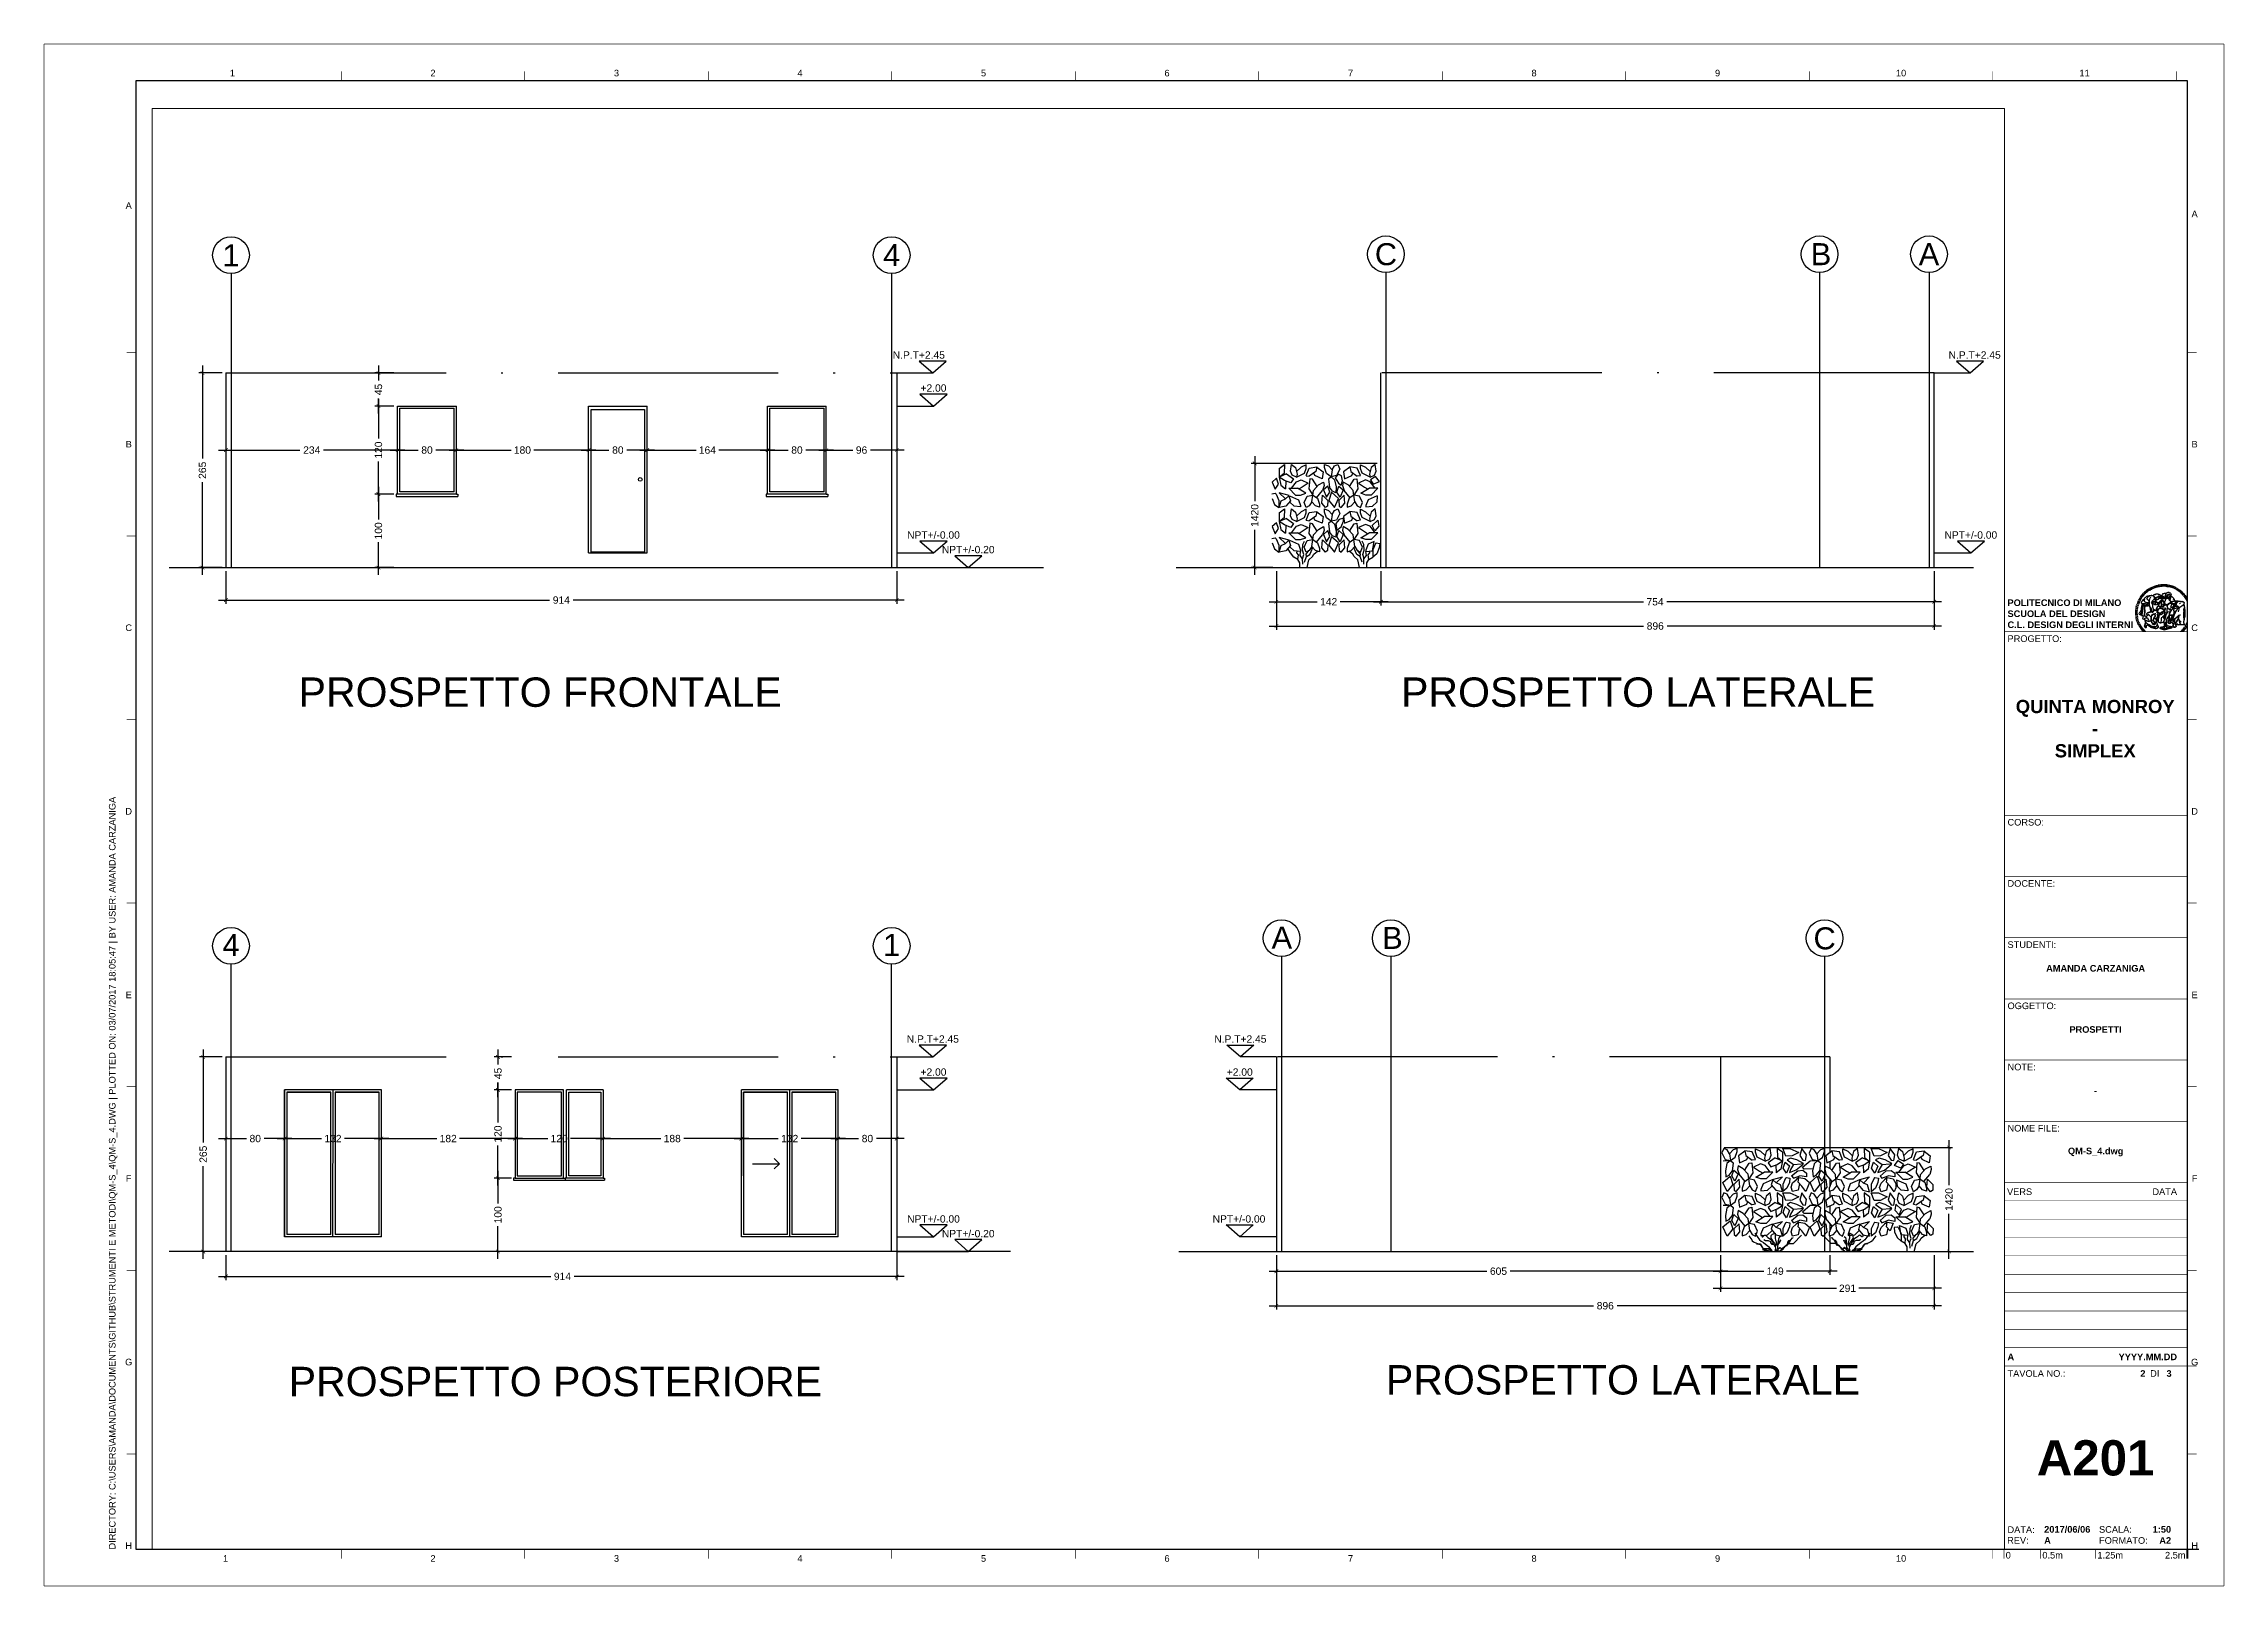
# Paper-space layout 'A-201' of a CAD drawing. Header units: millimetres. Extents: x 0 to 594, y 0 to 420.
# The model-space entities are those that its viewports show. They can reach past a viewport. Long polylines and large blocks are cut down to what shows.
import ezdxf
from ezdxf.enums import TextEntityAlignment as Align

# ---------------------------------------------------------------- set-up
doc = ezdxf.new("R2010")
doc.units = ezdxf.units.MM
doc.set_wipeout_variables(frame=1)
doc.linetypes.add('ACAD_ISO10W100', pattern=[18, 12, -3, 0, -3])
doc.layers.get('DEFPOINTS').update_dxf_attribs({"color": 210})
for name, color, linetype in [('A-ANNO-SYMB', 3, 'Continuous'), ('A-ANNO-TEXT', 3, 'Continuous'), ('A-DOOR-FULL', 4, 'Continuous'), ('A-ELEV-MBE1', 7, 'Continuous'), ('A-FLOR-LEVL', 7, 'Continuous'), ('A-GLAZ-FULL', 4, 'Continuous'), ('A-SECT-MCUT', 7, 'Continuous'), ('BASE_SIEPE', 33, 'Continuous'), ('G-ANNO-DIM', 251, 'Continuous'), ('G-ANNO-LOGO', 3, 'Continuous'), ('G-ANNO-TEXT', 3, 'Continuous'), ('G-ANNO-TTLB', 3, 'Continuous'), ('QUADRO LAYOUT', 7, 'Continuous'), ('SIEPE', 96, 'Continuous')]:
    doc.layers.add(name, color=color, linetype=linetype)
doc.layers.add('G-ANNO-NPLT', color=210, linetype='Continuous', plot=False)
doc.styles.add('ARIAL', font='arial.ttf')
doc.styles.add('ARIAL-BOLD', font='arialbd.ttf')
doc.styles.add('E-ARIAL', font='arial.ttf')
doc.styles.get("Standard").update_dxf_attribs({"font": 'arial.ttf'})
doc.dimstyles.new('1_1', dxfattribs={"dimtxt": 10, "dimasz": 5, "dimexe": 5, "dimexo": 5, "dimgap": 5, "dimtad": 0, "dimdec": 0, "dimtxsty": 'Standard', "dimblk": 'ARCHTICK', "dimcen": 2.5, "dimdle": 10, "dimadec": 0, "dimazin": 0, "dimtfac": 1, "dimtdec": 0, "dimtmove": 0, "dimatfit": 3, "dimldrblk": 'ARCHTICK', "dimfxl": 1, "dimarcsym": 0})

psp = doc.layouts.new('A-201')

# ---------------------------------------------------------------- texts
at = {"layer": 'G-ANNO-TEXT', "style": 'ARIAL'}
for s, p in [('1', (51.44, 412.16)), ('2', (106.09, 412.16)), ('3', (156.09, 412.16)), ('4', (206.09, 412.16)), ('5', (256.09, 412.16)), ('6', (306.09, 412.16)), ('7', (356.09, 412.16)), ('8', (406.09, 412.16)), ('9', (456.09, 412.16)), ('10', (506.09, 412.16)), ('11', (556.09, 412.16)), ('A', (23.18, 376.07)), ('A', (586.07, 373.8)), ('B', (23.18, 311.09)), ('B', (586.07, 311.09)), ('C', (23.18, 261.09)), ('D', (23.18, 211.09)), ('E', (23.18, 161.09)), ('F', (23.18, 111.09)), ('G', (23.18, 61.09)), ('H', (23.18, 11.09)), ('1', (49.58, 7.6)), ('2', (106.09, 7.6)), ('3', (156.09, 7.6)), ('4', (206.09, 7.6)), ('5', (256.09, 7.6)), ('6', (306.09, 7.6)), ('7', (356.09, 7.6)), ('8', (406.09, 7.6)), ('9', (456.09, 7.6)), ('10', (506.09, 7.6))]:
    psp.add_text(s, height=1.8, dxfattribs=at).set_placement(p, align=Align.MIDDLE_CENTER)
at = {"layer": 'G-ANNO-TEXT', "insert": (17.79, 10.04), "char_height": 1.8, "attachment_point": 1, "rotation": 90, "style": 'ARIAL'}
psp.add_mtext_dynamic_manual_height_columns('DIRECTORY: C:\\\\USERS\\\\AMANDA\\\\DOCUMENTS\\\\GITHUB\\\\STRUMENTI E METODI\\\\QM-S_4\\\\QM-S_4.DWG | PLOTTED ON: 03/07/2017 18:05:47 | BY USER: AMANDA CARZANIGA', width=412.209, gutter_width=9, heights=[0], dxfattribs=at)

msp = doc.modelspace()

# ---------------------------------------------------------------- texts
at = {"layer": 'A-ANNO-TEXT', "style": 'ARIAL'}
for s, height, p in [('1', 30, (8727.2, 6749.5)), ('4', 30, (9627.2, 6749.8)), ('C', 30, (10300.6, 6751.1)), ('B', 30, (10893.3, 6751.1)), ('A', 30, (11040.4, 6751.1)), ('N.P.T+2.45', 10, (9664.2, 6623.8)), ('N.P.T+2.45', 10, (11102.6, 6623.8)), ('+2.00', 10, (9684.2, 6578.8)), ('NPT+/-0.00', 10, (9684.2, 6378.7)), ('NPT+/-0.00', 10, (11097.4, 6378.7)), ('NPT+/-0.20', 10, (9731.5, 6358.8)), ('4', 30, (8727.2, 5810.4)), ('1', 30, (9627.2, 5810.4)), ('A', 30, (10158.8, 5820.5)), ('B', 30, (10309.4, 5820)), ('C', 30, (10898.2, 5819.4)), ('N.P.T+2.45', 10, (9683.3, 5692.3)), ('N.P.T+2.45', 10, (10102.3, 5692.3)), ('+2.00', 10, (9684.2, 5647.3)), ('+2.00', 10, (10101.4, 5647.3)), ('NPT+/-0.00', 10, (9684.2, 5447.3)), ('NPT+/-0.20', 10, (9731.5, 5427.3)), ('NPT+/-0.00', 10, (10100.4, 5447.3))]:
    msp.add_text(s, height=height, dxfattribs=at).set_placement(p, align=Align.CENTER)
at = {"layer": 'A-ANNO-TEXT', "char_height": 40, "attachment_point": 1, "style": 'ARIAL'}
for s, width, insert in [('PROSPETTO FRONTALE', 8768.408, (8819.3, 6189.7)), ('PROSPETTO LATERALE', 9228.076, (10321.2, 6189.7)), ('PROSPETTO POSTERIORE', 9366.091, (8805.8, 5250.9)), ('PROSPETTO LATERALE', 9774.206, (10300.6, 5253.2))]:
    msp.add_mtext_dynamic_manual_height_columns(s, width=width, gutter_width=1.26, heights=[0], dxfattribs=dict(at, insert=insert))

# ---------------------------------------------------------------- blocks, each defined once
blk = doc.blocks.new('logoPolimi')
for p, q in [((-1.49, 1.84), (-1.36, 1.68)), ((-1.41, 1.91), (-1.28, 1.74)), ((-1.32, 1.97), (-1.2, 1.8)), ((-1.22, 2.03), (-1.11, 1.85)), ((-1.13, 2.09), (-1.03, 1.9)), ((-1.03, 2.14), (-0.94, 1.95)), ((-0.93, 2.18), (-0.84, 1.99)), ((-0.83, 2.22), (-0.75, 2.03)), ((-0.72, 2.26), (-0.66, 2.06)), ((-0.61, 2.29), (-0.56, 2.09)), ((-0.51, 2.32), (-0.46, 2.11)), ((-0.4, 2.34), (-0.36, 2.13)), ((-0.29, 2.35), (-0.26, 2.14)), ((-0.18, 2.36), (-0.16, 2.15)), ((-0.07, 2.37), (-0.06, 2.16)), ((0.04, 2.37), (0.04, 2.16)), ((0.15, 2.36), (0.14, 2.16)), ((0.26, 2.36), (0.24, 2.15)), ((0.37, 2.34), (0.34, 2.13)), ((0.48, 2.32), (0.44, 2.12)), ((0.59, 2.3), (0.54, 2.09)), ((0.69, 2.27), (0.63, 2.07)), ((0.8, 2.23), (0.73, 2.03)), ((0.9, 2.19), (0.82, 2)), ((1, 2.15), (0.91, 1.96)), ((1.1, 2.1), (1, 1.91)), ((1.2, 2.04), (1.09, 1.86)), ((1.29, 1.99), (1.18, 1.81)), ((1.38, 1.92), (1.26, 1.75)), ((1.47, 1.86), (1.34, 1.69)), ((-2.37, 0.12), (-2.16, 0.11)), ((-2.37, 0.01), (-2.16, 0.01)), ((-2.36, 0.23), (-2.15, 0.21)), ((-2.35, 0.34), (-2.14, 0.31)), ((-2.33, 0.45), (-2.12, 0.41)), ((-2.3, 0.55), (-2.1, 0.51)), ((-2.28, 0.66), (-2.07, 0.6)), ((-2.24, 0.77), (-2.04, 0.7)), ((-2.2, 0.87), (-2.01, 0.79)), ((-2.16, 0.97), (-1.97, 0.89)), ((-2.11, 1.07), (-1.93, 0.98)), ((-2.06, 1.17), (-1.88, 1.07)), ((-2.01, 1.26), (-1.83, 1.15)), ((-1.94, 1.36), (-1.77, 1.24)), ((-1.88, 1.45), (-1.71, 1.32)), ((-1.84, 0.03), (-1.82, 0.35)), ((-1.81, 1.53), (-1.65, 1.4)), ((-1.74, 1.61), (-1.58, 1.47)), ((-1.73, 0.59), (-1.73, 0.59)), ((-1.73, 0.59), (-1.73, 0.59)), ((-1.66, 1.69), (-1.51, 1.54)), ((-1.65, 0.57), (-1.65, 0.57)), ((-1.59, 1.12), (-1.59, 1.12)), ((-1.58, 1.77), (-1.44, 1.61)), ((-1.51, 0.55), (-1.51, 0.55)), ((-1.51, 0.55), (-1.51, 0.55)), ((-1.31, 0.79), (-1.21, 0.75)), ((-1.21, 0.75), (-1.31, 0.79)), ((-1.21, 0.75), (-1.31, 0.79)), ((-1.21, 0.75), (-1.21, 0.75)), ((-1.21, 0.75), (-1.21, 0.75)), ((-1.19, 0.76), (-1.19, 0.76)), ((-1.19, 0.76), (-1.19, 0.76)), ((-1.17, 0.99), (-1.18, 0.99)), ((-1.18, 0.99), (-1.17, 0.99)), ((-1.16, 0.57), (-1.16, 0.57)), ((-1.16, 0.57), (-1.16, 0.57)), ((-1.1, 0.01), (-0.99, 0.06)), ((-0.99, 0.06), (-1.1, 0.01)), ((-0.99, 0.06), (-1.1, 0.01)), ((-0.99, 0.06), (-0.99, 0.06)), ((-0.99, 0.06), (-0.99, 0.06)), ((-0.97, 0.79), (-0.98, 0.79)), ((-0.89, 0.84), (-0.97, 0.79)), ((-0.97, 0.79), (-0.89, 0.84)), ((-0.96, 1.41), (-0.96, 1.41)), ((-0.96, 1.41), (-0.96, 1.41)), ((-0.89, 0.84), (-0.82, 0.87)), ((-0.82, 0.87), (-0.89, 0.84)), ((-0.89, 0.84), (-0.82, 0.87)), ((-0.88, 0.83), (-0.89, 0.84)), ((-0.85, 1.39), (-0.85, 1.39)), ((-0.85, 1.39), (-0.85, 1.39)), ((-0.84, 0.14), (-0.84, 0.14)), ((-0.77, 1.08), (-0.78, 1.08)), ((-0.78, 1.08), (-0.77, 1.08)), ((-0.61, 1.12), (-0.77, 1.08)), ((-0.77, 1.08), (-0.61, 1.12)), ((-0.77, 1.08), (-0.61, 1.12)), ((-0.75, 1.3), (-0.76, 1.29)), ((-0.76, 1.29), (-0.75, 1.3)), ((-0.65, 0.99), (-0.7, 0.96)), ((-0.69, 0.18), (-0.68, 0.18)), ((-0.66, 0.93), (-0.66, 0.93)), ((-0.66, 0.93), (-0.64, 0.93)), ((-0.66, 0.93), (-0.66, 0.93)), ((-0.66, 0.93), (-0.66, 0.93)), ((-0.63, 1.01), (-0.63, 1.01)), ((-0.63, 1.01), (-0.62, 1.01)), ((-0.63, 0.66), (-0.63, 0.66)), ((-0.6, 1.12), (-0.61, 1.12)), ((-0.61, 1.12), (-0.6, 1.12)), ((-0.61, 1.12), (-0.6, 1.12)), ((-0.61, 0.86), (-0.57, 0.85)), ((-0.57, 0.85), (-0.61, 0.86)), ((-0.61, 0.86), (-0.57, 0.85)), ((-0.53, 1.08), (-0.6, 1.12)), ((-0.6, 1.12), (-0.6, 1.11)), ((-0.6, 1.12), (-0.53, 1.08)), ((-0.57, 0.8), (-0.59, 0.8)), ((-0.57, 0.85), (-0.53, 0.84)), ((-0.57, 0.85), (-0.57, 0.85)), ((-0.57, 0.85), (-0.57, 0.85)), ((-0.57, 0.85), (-0.53, 0.84)), ((-0.56, 0.29), (-0.49, 0.48)), ((-0.56, 0.14), (-0.56, 0.29)), ((-0.5, 0.11), (-0.56, 0.14)), ((-0.53, 0.84), (-0.51, 0.84)), ((-0.53, 0.84), (-0.51, 0.84)), ((-0.53, 0.84), (-0.53, 0.84)), ((-0.51, 0.11), (-0.51, 0.11)), ((-0.51, 0.11), (-0.51, 0.11)), ((-0.34, 0.33), (-0.5, 0.11)), ((-0.49, 0.48), (-0.41, 0.55)), ((-0.42, 0.8), (-0.47, 0.79)), ((-0.42, 0.8), (-0.47, 0.79)), ((-0.47, 0.79), (-0.45, 0.76)), ((-0.47, 0.79), (-0.45, 0.76)), ((-0.45, 1.14), (-0.42, 1.11)), ((-0.42, 1.26), (-0.36, 1.22)), ((-0.41, 0.55), (-0.34, 0.49)), ((-0.4, 1.37), (-0.38, 1.38)), ((-0.39, 1.37), (-0.4, 1.37)), ((-0.35, 1.33), (-0.4, 1.37)), ((-0.39, 1.24), (-0.4, 1.23)), ((-0.38, 1.14), (-0.38, 1.14)), ((-0.34, 0.49), (-0.09, 0.48)), ((-0.16, 0.32), (-0.34, 0.33)), ((-0.14, 0.32), (-0.31, 0.34)), ((-0.28, 1.3), (-0.29, 1.3)), ((-0.28, 1.3), (-0.28, 1.3)), ((-0.16, 1.24), (-0.16, 1.25)), ((-0.16, 1.25), (-0.16, 1.25)), ((-0.16, 0.49), (-0.14, 0.64)), ((-0.06, 0.27), (-0.16, 0.32)), ((-0.1, 0.88), (-0.09, 0.87)), ((-0.08, 1.37), (-0.08, 1.38)), ((-0.08, 1.23), (-0.05, 1.21)), ((-0.05, 1.21), (-0.08, 1.23)), ((-0.08, 1.23), (-0.05, 1.21)), ((-0.03, 0.26), (-0.06, 0.27)), ((-0.05, 1.21), (-0.04, 1.21)), ((-0.04, 1.21), (-0.05, 1.21)), ((-0.04, 1.21), (-0.04, 1.21)), ((-0.04, 1.21), (-0.04, 1.21)), ((-0.04, 0.48), (-0.03, 0.26)), ((0.03, 1.15), (0.03, 1.15)), ((0.03, 0.66), (0.03, 0.67)), ((0.07, 0.58), (0.07, 0.57)), ((0.1, 1.18), (0.1, 1.18)), ((0.1, 0.84), (0.1, 0.84)), ((0.13, 1.32), (0.17, 1.19)), ((0.14, 0.71), (0.34, 0.65)), ((0.31, 0.56), (0.17, 0.63)), ((0.27, 1.61), (0.27, 1.61)), ((0.27, 1.61), (0.27, 1.61)), ((0.27, 1.61), (0.27, 1.61)), ((0.29, 1.29), (0.29, 1.29)), ((0.29, 1.29), (0.29, 1.29)), ((0.29, 1.29), (0.29, 1.29)), ((0.29, 1.29), (0.29, 1.29)), ((0.33, 0.49), (0.34, 0.49)), ((0.33, 0.03), (0.35, 0.03)), ((0.33, 0.03), (0.35, 0.03)), ((0.34, 0.65), (0.34, 0.64)), ((0.35, 0.03), (0.57, 0.06)), ((0.35, 0.03), (0.57, 0.06)), ((0.35, 0.03), (0.35, 0.03)), ((0.35, 0.03), (0.35, 0.03)), ((0.38, 1.36), (0.37, 1.35)), ((0.38, 0.34), (0.37, 0.34)), ((0.38, 0.34), (0.38, 0.34)), ((0.43, 0.67), (0.39, 0.64)), ((0.49, 1.05), (0.51, 1.13)), ((0.51, 1.13), (0.49, 1.05)), ((0.49, 1.05), (0.51, 1.13)), ((0.51, 1.31), (0.5, 1.29)), ((0.51, 1.13), (0.52, 1.23)), ((0.52, 1.23), (0.51, 1.23)), ((0.51, 1.23), (0.52, 1.23)), ((0.52, 1.23), (0.51, 1.13)), ((0.51, 1.13), (0.52, 1.23)), ((0.52, 1.24), (0.6, 1.37)), ((0.52, 1.23), (0.6, 1.36)), ((0.6, 1.36), (0.52, 1.23)), ((0.52, 1.23), (0.52, 1.23)), ((0.52, 1.23), (0.52, 1.24)), ((0.52, 1.23), (0.52, 1.23)), ((0.55, 1.07), (0.53, 1.06)), ((0.53, 1.04), (0.53, 1.06)), ((0.53, 1.05), (0.53, 1.04)), ((0.54, 0.3), (0.63, 0.32)), ((0.54, -0.08), (0.61, 0.06)), ((0.61, 0.06), (0.54, -0.08)), ((0.54, -0.08), (0.61, 0.06)), ((0.56, 0.19), (0.59, 0.21)), ((0.57, 1.07), (0.57, 1.07)), ((0.57, 1.07), (0.57, 1.07)), ((0.57, 1.07), (0.57, 1.07)), ((0.57, 1.07), (0.57, 1.07)), ((0.57, 1.07), (0.57, 1.07)), ((0.57, 1.07), (0.57, 1.07)), ((0.57, 1.07), (0.57, 1.07)), ((0.58, 0.3), (0.59, 0.29)), ((0.59, 0.78), (0.59, 0.79)), ((0.59, 0.79), (0.59, 0.79)), ((0.59, 0.79), (0.59, 0.79)), ((0.59, 0.79), (0.59, 0.78)), ((0.61, 0.06), (0.6, 0.07)), ((0.6, 0.07), (0.61, 0.06)), ((0.61, 0.06), (0.61, 0.07)), ((0.62, 0.21), (0.65, 0.22)), ((0.64, 1.37), (0.65, 1.37)), ((0.69, 0.86), (0.68, 0.86)), ((0.68, 0.86), (0.69, 0.86)), ((0.68, 0.76), (0.68, 0.76)), ((0.76, 0.26), (0.76, 0.26)), ((0.82, 0.35), (0.84, 0.36)), ((0.82, 0.35), (0.82, 0.35)), ((0.84, 0.36), (0.84, 0.37)), ((0.85, 0.34), (1.05, 0.35)), ((0.93, 1.05), (0.93, 1.05)), ((0.93, 1.05), (0.93, 1.05)), ((0.93, 1.05), (0.93, 1.04)), ((0.93, 1.05), (0.93, 1.05)), ((0.97, 0.66), (0.96, 0.66)), ((1.01, 0.97), (0.98, 0.96)), ((1.17, 0.96), (1.17, 0.95)), ((1.17, 0.95), (1.17, 0.95)), ((1.34, 0.37), (1.26, 0.04)), ((1.27, 0.37), (1.27, 0.38)), ((1.28, 0.95), (1.28, 0.95)), ((1.37, 0.73), (1.46, 0.81)), ((1.41, 0.4), (1.41, 0.41)), ((1.56, 1.79), (1.42, 1.63)), ((1.64, 1.71), (1.49, 1.56)), ((1.49, 0.9), (1.57, 0.92)), ((1.72, 1.63), (1.56, 1.49)), ((1.67, 0.6), (1.57, 0.53)), ((1.79, 1.55), (1.63, 1.41)), ((1.86, 1.47), (1.7, 1.34)), ((1.93, 1.38), (1.76, 1.26)), ((1.99, 1.29), (1.81, 1.17)), ((2.05, 1.19), (1.87, 1.09)), ((2.1, 1.1), (1.92, 1)), ((2.15, 1), (1.96, 0.91)), ((2.19, 0.9), (2, 0.82)), ((2.23, 0.79), (2.04, 0.72)), ((2.27, 0.69), (2.07, 0.63)), ((2.3, 0.58), (2.09, 0.53)), ((2.32, 0.47), (2.12, 0.43)), ((2.34, 0.37), (2.13, 0.33)), ((2.36, 0.26), (2.15, 0.23)), ((2.37, 0.15), (2.16, 0.13)), ((2.37, 0.04), (2.16, 0.03)), ((-2.37, -0.1), (-2.16, -0.09)), ((-2.36, -0.21), (-2.15, -0.19)), ((-2.35, -0.32), (-2.14, -0.29)), ((-2.33, -0.43), (-2.12, -0.39)), ((-2.31, -0.54), (-2.1, -0.49)), ((-2.28, -0.65), (-2.08, -0.59)), ((-2.25, -0.75), (-2.05, -0.69)), ((-2.21, -0.86), (-2.02, -0.78)), ((-2.17, -0.96), (-1.98, -0.87)), ((-2.12, -1.06), (-1.93, -0.96)), ((-2.07, -1.16), (-1.89, -1.05)), ((-2.04, -0.15), (-1.97, -0.2)), ((-2.01, -1.25), (-1.84, -1.14)), ((-1.95, -1.34), (-1.78, -1.22)), ((-1.89, -1.43), (-1.72, -1.31)), ((-1.82, -1.52), (-1.66, -1.38)), ((-1.75, -1.6), (-1.59, -1.46)), ((-1.67, -1.68), (-1.52, -1.53)), ((-1.58, -0.12), (-1.6, -0.18)), ((-1.6, -0.18), (-1.58, -0.28)), ((-1.57, -0.54), (-1.59, -0.54)), ((-1.59, -0.54), (-1.59, -0.54)), ((-1.59, -1.76), (-1.45, -1.6)), ((-1.56, -0.32), (-1.56, -0.31)), ((-1.56, -0.31), (-1.56, -0.31)), ((-1.53, -0.65), (-1.53, -0.65)), ((-1.53, -0.65), (-1.53, -0.65)), ((-1.51, -1.83), (-1.37, -1.67)), ((-1.48, -0.86), (-1.48, -0.85)), ((-1.42, -0.37), (-1.42, -0.37)), ((-1.42, -1.9), (-1.29, -1.73)), ((-1.38, -0.46), (-1.38, -0.46)), ((-1.33, -1.96), (-1.21, -1.79)), ((-1.31, -0.24), (-1.31, -0.23)), ((-1.31, -0.23), (-1.31, -0.24)), ((-1.23, -0.19), (-1.23, -0.19)), ((-1.23, -0.19), (-1.23, -0.19)), ((-1.23, -0.19), (-1.23, -0.19)), ((-1.23, -0.19), (-1.23, -0.19)), ((-1.01, -0.39), (-1.02, -0.39)), ((-1.02, -0.39), (-1.01, -0.39)), ((-1.02, -0.7), (-1.02, -0.7)), ((-1.02, -0.7), (-1.02, -0.7)), ((-1.02, -0.7), (-1.02, -0.7)), ((-0.79, -0.51), (-0.83, -0.58)), ((-0.83, -0.58), (-0.79, -0.51)), ((-0.83, -0.58), (-0.79, -0.51)), ((-0.78, -1.05), (-0.83, -0.94)), ((-0.83, -0.94), (-0.78, -1.05)), ((-0.83, -0.94), (-0.83, -0.94)), ((-0.83, -0.94), (-0.78, -1.05)), ((-0.82, -1.23), (-0.82, -1.23)), ((-0.82, -1.23), (-0.77, -1.23)), ((-0.77, -1.23), (-0.82, -1.23)), ((-0.82, -1.23), (-0.82, -1.23)), ((-0.77, -1.23), (-0.82, -1.23)), ((-0.75, -0.96), (-0.8, -0.89)), ((-0.8, -0.89), (-0.79, -0.92)), ((-0.79, -0.92), (-0.8, -0.89)), ((-0.8, -0.89), (-0.75, -0.96)), ((-0.79, -0.92), (-0.8, -0.89)), ((-0.8, -0.89), (-0.8, -0.89)), ((-0.8, -0.89), (-0.75, -0.96)), ((-0.79, -0.92), (-0.78, -0.95)), ((-0.78, -0.95), (-0.79, -0.92)), ((-0.78, -0.95), (-0.79, -0.92)), ((-0.77, -0.49), (-0.78, -0.48)), ((-0.78, -0.48), (-0.77, -0.49)), ((-0.78, -0.95), (-0.76, -1)), ((-0.76, -1), (-0.78, -0.95)), ((-0.76, -1), (-0.78, -0.95)), ((-0.71, -0.89), (-0.75, -0.87)), ((-0.75, -0.87), (-0.71, -0.89)), ((-0.75, -0.87), (-0.71, -0.89)), ((-0.72, -1.01), (-0.75, -0.96)), ((-0.75, -0.96), (-0.72, -1.01)), ((-0.75, -0.96), (-0.72, -1.01)), ((-0.64, -0.93), (-0.71, -0.89)), ((-0.71, -0.89), (-0.64, -0.93)), ((-0.71, -0.89), (-0.64, -0.93)), ((-0.66, -0.53), (-0.66, -0.53)), ((-0.66, -0.53), (-0.66, -0.53)), ((-0.66, -0.53), (-0.66, -0.53)), ((-0.39, -0.81), (-0.51, -0.69)), ((-0.51, -1.04), (-0.5, -1.04)), ((-0.48, -0.42), (-0.48, -0.42)), ((-0.48, -0.42), (-0.48, -0.42)), ((-0.48, -0.42), (-0.48, -0.42)), ((-0.41, -0.51), (-0.41, -0.51)), ((-0.38, -0.05), (-0.39, -0.12)), ((-0.39, -0.12), (-0.37, -0.1)), ((-0.35, -0.14), (-0.37, -0.08)), ((-0.37, -0.09), (-0.37, -0.09)), ((-0.33, -0.12), (-0.35, -0.14)), ((-0.32, -0.14), (-0.35, -0.14)), ((-0.35, -0.18), (-0.34, -0.22)), ((-0.34, -0.08), (-0.29, -0.16)), ((-0.34, -0.22), (-0.34, -0.22)), ((-0.27, -0.17), (-0.32, -0.14)), ((-0.25, -0.91), (-0.26, -0.9)), ((-0.26, -1.29), (0.1, -1.2)), ((0.1, -1.2), (-0.26, -1.29)), ((0.08, -1.4), (-0.26, -1.29)), ((-0.26, -1.29), (0.08, -1.4)), ((-0.26, -1.38), (-0.26, -1.29)), ((-0.26, -1.29), (-0.26, -1.29)), ((-0.26, -1.29), (-0.26, -1.38)), ((-0.26, -1.29), (0.08, -1.4)), ((-0.26, -1.29), (-0.26, -1.29)), ((0.08, -1.49), (-0.26, -1.38)), ((-0.26, -1.38), (0.09, -1.49)), ((-0.14, -0.15), (-0.16, -0.13)), ((-0.11, -0.04), (-0.12, -0.05)), ((-0.04, -0.41), (-0.01, -0.44)), ((-0.01, -0.44), (-0.04, -0.41)), ((-0.04, -0.41), (-0.01, -0.44)), ((0.07, -0.84), (0.07, -0.84)), ((0.07, -0.84), (0.07, -0.84)), ((0.1, -1.2), (0.08, -1.32)), ((0.08, -1.32), (0.13, -1.2)), ((0.08, -1.4), (0.72, -1.22)), ((0.72, -1.22), (0.08, -1.4)), ((0.08, -1.4), (0.72, -1.22)), ((0.72, -1.31), (0.08, -1.49)), ((0.08, -1.44), (0.08, -1.4)), ((0.08, -1.4), (0.08, -1.44)), ((0.08, -1.4), (0.08, -1.49)), ((0.08, -1.49), (0.08, -1.44)), ((0.08, -1.44), (0.08, -1.44)), ((0.08, -1.44), (0.08, -1.45)), ((0.08, -1.45), (0.08, -1.46)), ((0.08, -1.46), (0.08, -1.49)), ((0.1, -1.01), (0.09, -0.86)), ((0.1, -1.01), (0.09, -0.86)), ((0.09, -1.49), (0.72, -1.31)), ((0.1, -1.2), (0.12, -1.04)), ((0.12, -1.04), (0.1, -1.2)), ((0.13, -1.2), (0.1, -1.2)), ((0.1, -1.2), (0.13, -1.2)), ((0.13, -1.2), (0.1, -1.2)), ((0.1, -1.2), (0.1, -1.2)), ((0.11, -0.44), (0.11, -0.44)), ((0.11, -0.44), (0.11, -0.44)), ((0.12, -0.21), (0.12, -0.21)), ((0.12, -0.21), (0.12, -0.21)), ((0.12, -0.21), (0.12, -0.21)), ((0.12, -0.21), (0.12, -0.21)), ((0.12, -0.21), (0.12, -0.21)), ((0.12, -0.21), (0.12, -0.21)), ((0.12, -0.21), (0.12, -0.21)), ((0.12, -0.21), (0.12, -0.21)), ((0.12, -0.21), (0.12, -0.21)), ((0.12, -0.21), (0.12, -0.21)), ((0.12, -0.21), (0.12, -0.21)), ((0.12, -0.21), (0.12, -0.21)), ((0.12, -0.21), (0.12, -0.21)), ((0.12, -0.56), (0.14, -0.53)), ((0.14, -0.53), (0.12, -0.56)), ((0.12, -0.56), (0.14, -0.53)), ((0.12, -1.04), (0.12, -1.04)), ((0.12, -1.04), (0.12, -1.04)), ((0.12, -1.04), (0.12, -1.04)), ((0.21, -0.99), (0.13, -1.2)), ((0.13, -1.2), (0.21, -0.99)), ((0.36, -1.14), (0.13, -1.2)), ((0.13, -1.2), (0.26, -1.17)), ((0.14, -0.53), (0.16, -0.49)), ((0.16, -0.49), (0.14, -0.53)), ((0.14, -0.53), (0.16, -0.49)), ((0.16, -0.49), (0.16, -0.49)), ((0.16, -0.49), (0.16, -0.49)), ((0.28, -1.19), (0.21, -0.99)), ((0.21, -0.99), (0.31, -1.27)), ((0.24, -0.17), (0.24, -0.16)), ((0.24, -0.16), (0.24, -0.17)), ((0.25, -0.84), (0.25, -0.88)), ((0.25, -0.88), (0.25, -0.84)), ((0.25, -0.88), (0.25, -0.84)), ((0.25, -0.88), (0.29, -1.17)), ((0.26, -0.88), (0.25, -0.88)), ((0.31, -1.27), (0.25, -0.88)), ((0.26, -1.17), (0.28, -1.16)), ((0.28, -1.16), (0.36, -1.14)), ((0.29, -1.17), (0.28, -1.19)), ((0.36, -1.14), (0.72, -1.22)), ((0.72, -1.22), (0.36, -1.14)), ((0.49, -0.31), (0.49, -0.31)), ((0.49, -0.31), (0.49, -0.31)), ((0.5, -0.27), (0.5, -0.27)), ((0.51, -0.27), (0.51, -0.27)), ((0.72, -0.81), (0.75, -0.89)), ((0.72, -1.22), (0.72, -1.31)), ((0.72, -1.31), (0.72, -1.22)), ((0.74, -0.23), (0.74, -0.23)), ((0.74, -0.23), (0.75, -0.24)), ((0.75, -0.23), (0.75, -0.23)), ((0.86, -0.25), (0.82, -0.34)), ((0.87, -0.22), (0.86, -0.23)), ((0.87, -0.22), (0.86, -0.25)), ((0.96, -0.58), (0.96, -0.57)), ((1.05, -1.05), (1.04, -1.05)), ((1.28, -2), (1.17, -1.82)), ((1.37, -1.93), (1.25, -1.76)), ((1.31, -0.27), (1.3, -0.26)), ((1.3, -0.26), (1.3, -0.26)), ((1.3, -0.26), (1.3, -0.26)), ((1.3, -0.26), (1.31, -0.27)), ((1.3, -0.26), (1.3, -0.26)), ((1.46, -1.87), (1.33, -1.7)), ((1.54, -1.8), (1.41, -1.64)), ((1.63, -1.72), (1.48, -1.57)), ((1.71, -1.65), (1.55, -1.5)), ((1.78, -1.57), (1.62, -1.43)), ((1.85, -1.48), (1.69, -1.35)), ((1.92, -1.39), (1.75, -1.27)), ((1.98, -1.3), (1.81, -1.19)), ((2.04, -1.21), (1.86, -1.1)), ((2.09, -1.11), (1.91, -1.01)), ((2.14, -1.01), (1.95, -0.92)), ((2.19, -0.91), (1.99, -0.83)), ((2.23, -0.81), (2.03, -0.74)), ((2.26, -0.7), (2.06, -0.64)), ((2.29, -0.6), (2.09, -0.55)), ((2.32, -0.49), (2.11, -0.45)), ((2.34, -0.38), (2.13, -0.35)), ((2.35, -0.27), (2.15, -0.25)), ((2.37, -0.08), (2.16, -0.07)), ((2.36, -0.16), (2.16, -0.15)), ((-1.24, -2.02), (-1.13, -1.84)), ((-1.14, -2.08), (-1.04, -1.89)), ((-1.04, -2.13), (-0.95, -1.94)), ((-0.94, -2.18), (-0.86, -1.98)), ((-0.84, -2.22), (-0.77, -2.02)), ((-0.74, -2.25), (-0.67, -2.05)), ((-0.63, -2.29), (-0.57, -2.08)), ((-0.52, -2.31), (-0.48, -2.11)), ((-0.42, -2.33), (-0.38, -2.13)), ((-0.31, -2.35), (-0.28, -2.14)), ((-0.2, -2.36), (-0.18, -2.15)), ((-0.09, -2.37), (-0.08, -2.16)), ((0.03, -2.37), (0.02, -2.16)), ((0.14, -2.37), (0.12, -2.16)), ((0.25, -2.36), (0.22, -2.15)), ((0.35, -2.34), (0.32, -2.14)), ((0.46, -2.32), (0.42, -2.12)), ((0.57, -2.3), (0.52, -2.1)), ((0.68, -2.27), (0.62, -2.07)), ((0.78, -2.24), (0.71, -2.04)), ((0.89, -2.2), (0.81, -2)), ((0.99, -2.15), (0.9, -1.96)), ((1.09, -2.11), (0.99, -1.92)), ((1.19, -2.05), (1.08, -1.87))]:
    blk.add_line(p, q)
for points in [[(-1.9, 0.12), (-1.94, 0.02), (-2.05, -0.09), (-2.05, -0.09)], [(-1.86, 0.38), (-1.86, 0.38), (-1.87, 0.19), (-1.9, 0.12)], [(-1.76, 0.6), (-1.76, 0.6), (-1.84, 0.57), (-1.86, 0.38)], [(-1.86, -0.04), (-1.84, 0.02), (-1.84, 0.03), (-1.84, 0.03)], [(-1.82, 0.78), (-1.83, 0.8), (-1.85, 0.86), (-1.83, 0.88)], [(-1.82, 0.78), (-1.83, 0.8), (-1.85, 0.86), (-1.83, 0.88)], [(-1.83, 0.88), (-1.81, 0.9), (-1.76, 0.96), (-1.76, 0.96)], [(-1.83, 0.88), (-1.81, 0.9), (-1.76, 0.96), (-1.76, 0.96)], [(-1.76, 0.6), (-1.83, 0.7), (-1.78, 0.74), (-1.78, 0.74)], [(-1.78, 0.74), (-1.79, 0.74), (-1.83, 0.7), (-1.76, 0.6)], [(-1.78, 0.74), (-1.8, 0.76), (-1.81, 0.78), (-1.82, 0.78)], [(-1.78, 0.74), (-1.8, 0.76), (-1.81, 0.78), (-1.82, 0.78)], [(-1.82, 0.35), (-1.81, 0.5), (-1.73, 0.59), (-1.73, 0.59)], [(-1.82, -0.19), (-1.73, -0.07), (-1.75, 0.14), (-1.75, 0.3)], [(-1.75, 0.33), (-1.75, 0.17), (-1.73, -0.05), (-1.8, -0.17)], [(-1.78, 0.74), (-1.75, 0.72), (-1.72, 0.69), (-1.68, 0.7)], [(-1.68, 0.7), (-1.72, 0.69), (-1.75, 0.72), (-1.78, 0.74)], [(-1.68, 0.7), (-1.72, 0.69), (-1.75, 0.72), (-1.78, 0.74)], [(-1.78, 0.74), (-1.78, 0.74), (-1.78, 0.74), (-1.78, 0.74)], [(-1.76, 0.96), (-1.68, 1.1), (-1.59, 1.12), (-1.59, 1.12)], [(-1.76, 0.96), (-1.68, 1.1), (-1.6, 1.12), (-1.6, 1.12)], [(-1.73, 0.59), (-1.74, 0.59), (-1.75, 0.6), (-1.76, 0.6)], [(-1.73, 0.59), (-1.74, 0.59), (-1.75, 0.6), (-1.76, 0.6)], [(-1.75, 0.3), (-1.76, 0.47), (-1.65, 0.57), (-1.65, 0.57)], [(-1.65, 0.57), (-1.65, 0.57), (-1.76, 0.5), (-1.75, 0.33)], [(-1.65, 0.57), (-1.68, 0.58), (-1.7, 0.58), (-1.73, 0.59)], [(-1.65, 0.57), (-1.68, 0.58), (-1.7, 0.58), (-1.73, 0.59)], [(-1.5, 0.71), (-1.53, 0.74), (-1.61, 0.71), (-1.68, 0.7)], [(-1.68, 0.7), (-1.61, 0.71), (-1.53, 0.73), (-1.5, 0.71)], [(-1.5, 0.71), (-1.53, 0.73), (-1.61, 0.71), (-1.68, 0.7)], [(-1.51, 0.55), (-1.56, 0.56), (-1.61, 0.56), (-1.65, 0.57)], [(-1.65, 0.57), (-1.61, 0.56), (-1.56, 0.56), (-1.51, 0.55)], [(-1.51, 0.55), (-1.56, 0.56), (-1.61, 0.56), (-1.65, 0.57)], [(-1.59, 1.12), (-1.6, 1.06), (-1.61, 0.99), (-1.61, 0.97)], [(-1.61, 0.97), (-1.61, 0.99), (-1.6, 1.06), (-1.59, 1.12)], [(-1.61, 0.97), (-1.61, 0.99), (-1.6, 1.06), (-1.59, 1.12)], [(-1.61, 0.97), (-1.61, 0.95), (-1.56, 0.88), (-1.54, 0.87)], [(-1.54, 0.87), (-1.56, 0.88), (-1.61, 0.95), (-1.61, 0.97)], [(-1.54, 0.87), (-1.56, 0.88), (-1.61, 0.96), (-1.61, 0.97)], [(-1.59, 1.12), (-1.59, 1.13), (-1.59, 1.15), (-1.58, 1.16)], [(-1.59, 1.12), (-1.59, 1.13), (-1.59, 1.15), (-1.58, 1.16)], [(-1.58, 1.16), (-1.57, 1.21), (-1.52, 1.23), (-1.49, 1.25)], [(-1.58, 1.16), (-1.57, 1.21), (-1.52, 1.23), (-1.49, 1.25)], [(-1.58, 0.36), (-1.58, 0.48), (-1.51, 0.55), (-1.51, 0.55)], [(-1.51, 0.55), (-1.51, 0.55), (-1.58, 0.48), (-1.58, 0.36)], [(-1.51, 0.55), (-1.51, 0.55), (-1.58, 0.48), (-1.58, 0.36)], [(-1.55, 0.04), (-1.55, 0.08), (-1.58, 0.25), (-1.58, 0.36)], [(-1.58, 0.36), (-1.58, 0.25), (-1.55, 0.08), (-1.55, 0.04)], [(-1.58, 0.36), (-1.58, 0.25), (-1.55, 0.08), (-1.55, 0.04)], [(-1.58, -0.12), (-1.57, -0.06), (-1.55, 0.02), (-1.55, 0.04)], [(-1.55, 0.04), (-1.55, 0.02), (-1.57, -0.06), (-1.58, -0.12)], [(-1.55, 0.04), (-1.55, 0.02), (-1.56, -0.04), (-1.57, -0.1)], [(-1.54, 0.87), (-1.52, 0.85), (-1.47, 0.83), (-1.44, 0.83)], [(-1.44, 0.83), (-1.47, 0.83), (-1.52, 0.85), (-1.54, 0.87)], [(-1.45, 0.83), (-1.47, 0.83), (-1.52, 0.85), (-1.54, 0.87)], [(-1.51, 0.55), (-1.33, 0.54), (-1.16, 0.57), (-1.16, 0.57)], [(-1.16, 0.57), (-1.16, 0.57), (-1.33, 0.54), (-1.51, 0.55)], [(-1.16, 0.57), (-1.16, 0.57), (-1.33, 0.54), (-1.51, 0.55)], [(-1.5, 0.71), (-1.46, 0.68), (-1.4, 0.62), (-1.33, 0.66)], [(-1.33, 0.66), (-1.4, 0.62), (-1.46, 0.68), (-1.5, 0.71)], [(-1.33, 0.66), (-1.4, 0.62), (-1.46, 0.68), (-1.5, 0.71)], [(-1.49, 1.25), (-1.46, 1.26), (-1.42, 1.33), (-1.39, 1.36)], [(-1.49, 1.25), (-1.46, 1.27), (-1.43, 1.34), (-1.39, 1.36)], [(-1.31, 0.79), (-1.33, 0.79), (-1.42, 0.83), (-1.45, 0.83)], [(-1.44, 0.83), (-1.42, 0.83), (-1.33, 0.79), (-1.31, 0.79)], [(-1.31, 0.79), (-1.33, 0.79), (-1.42, 0.83), (-1.44, 0.83)], [(-1.35, 1.1), (-1.4, 1.17), (-1.36, 1.23), (-1.29, 1.31)], [(-1.29, 1.31), (-1.36, 1.23), (-1.4, 1.17), (-1.35, 1.1)], [(-1.35, 1.1), (-1.4, 1.17), (-1.36, 1.23), (-1.29, 1.31)], [(-1.39, 1.36), (-1.35, 1.38), (-1.26, 1.4), (-1.19, 1.41)], [(-1.39, 1.36), (-1.35, 1.38), (-1.26, 1.4), (-1.19, 1.41)], [(-1.18, 0.99), (-1.24, 0.97), (-1.3, 1.03), (-1.35, 1.1)], [(-1.35, 1.1), (-1.3, 1.03), (-1.24, 0.97), (-1.18, 0.99)], [(-1.18, 1), (-1.24, 0.97), (-1.3, 1.03), (-1.35, 1.1)], [(-1.33, 0.66), (-1.28, 0.7), (-1.23, 0.73), (-1.21, 0.75)], [(-1.21, 0.75), (-1.23, 0.73), (-1.28, 0.7), (-1.33, 0.66)], [(-1.21, 0.75), (-1.23, 0.73), (-1.28, 0.7), (-1.33, 0.66)], [(-1.29, 1.31), (-1.22, 1.39), (-1.01, 1.41), (-0.96, 1.41)], [(-0.96, 1.41), (-1.01, 1.41), (-1.22, 1.39), (-1.29, 1.31)], [(-1.29, 1.31), (-1.22, 1.39), (-1.01, 1.41), (-0.96, 1.41)], [(-1.24, -0.02), (-1.21, -0.01), (-1.1, 0.01), (-1.1, 0.01)], [(-1.1, 0.01), (-1.1, 0.01), (-1.21, -0.01), (-1.24, -0.02)], [(-1.1, 0.01), (-1.1, 0.01), (-1.21, -0.01), (-1.24, -0.02)], [(-1.21, 0.75), (-1.2, 0.75), (-1.19, 0.76), (-1.19, 0.76)], [(-1.19, 0.76), (-1.19, 0.76), (-1.2, 0.75), (-1.21, 0.75)], [(-1.19, 0.76), (-1.19, 0.76), (-1.2, 0.76), (-1.21, 0.75)], [(-1.19, 1.41), (-1.11, 1.43), (-0.97, 1.41), (-0.97, 1.41)], [(-1.19, 1.41), (-1.12, 1.43), (-0.98, 1.41), (-0.98, 1.41)], [(-1.19, 0.76), (-1.19, 0.77), (-1.18, 0.78), (-1.18, 0.79)], [(-1.18, 0.79), (-1.18, 0.78), (-1.19, 0.77), (-1.19, 0.76)], [(-1.19, 0.76), (-1.19, 0.77), (-1.19, 0.78), (-1.18, 0.79)], [(-1.18, 0.68), (-1.18, 0.68), (-1.19, 0.71), (-1.19, 0.76)], [(-1.19, 0.76), (-1.19, 0.71), (-1.18, 0.68), (-1.18, 0.68)], [(-1.18, 0.68), (-1.18, 0.68), (-1.19, 0.71), (-1.19, 0.76)], [(-1.18, 0.97), (-1.18, 0.97), (-1.18, 0.98), (-1.17, 0.99)], [(-1.17, 0.99), (-1.18, 0.98), (-1.18, 0.97), (-1.18, 0.97)], [(-1.18, 0.97), (-1.18, 0.97), (-1.18, 0.98), (-1.17, 0.99)], [(-1.18, 0.79), (-1.17, 0.86), (-1.18, 0.95), (-1.18, 0.97)], [(-1.18, 0.97), (-1.18, 0.95), (-1.17, 0.86), (-1.18, 0.79)], [(-1.18, 0.79), (-1.17, 0.86), (-1.18, 0.95), (-1.18, 0.97)], [(-1.16, 0.57), (-1.17, 0.6), (-1.18, 0.64), (-1.18, 0.68)], [(-1.18, 0.68), (-1.18, 0.64), (-1.17, 0.6), (-1.16, 0.57)], [(-1.16, 0.57), (-1.17, 0.6), (-1.18, 0.64), (-1.18, 0.68)], [(-1.17, 0.99), (-1.17, 1.03), (-1.16, 1.09), (-1.14, 1.13)], [(-1.09, 0.42), (-1.1, 0.44), (-1.14, 0.48), (-1.16, 0.57)], [(-1.16, 0.57), (-1.14, 0.48), (-1.1, 0.44), (-1.09, 0.42)], [(-1.09, 0.42), (-1.1, 0.44), (-1.14, 0.48), (-1.16, 0.57)], [(-1.14, 1.13), (-1.12, 1.18), (-1.05, 1.31), (-1.05, 1.31)], [(-1.12, 0.46), (-1.12, 0.46), (-1.13, 0.38), (-1.11, 0.26)], [(-1.11, 0.26), (-1.08, 0.14), (-1.05, 0.03), (-1.05, 0.03)], [(-1.02, 0.32), (-1.02, 0.32), (-1.08, 0.4), (-1.09, 0.42)], [(-1.09, 0.42), (-1.08, 0.4), (-1.02, 0.32), (-1.02, 0.32)], [(-1.02, 0.32), (-1.02, 0.32), (-1.08, 0.4), (-1.09, 0.42)], [(-0.98, 0.2), (-0.98, 0.21), (-1.02, 0.32), (-1.02, 0.32)], [(-1.02, 0.32), (-1.02, 0.32), (-0.98, 0.21), (-0.98, 0.2)], [(-0.98, 0.2), (-0.98, 0.21), (-1.02, 0.32), (-1.02, 0.32)], [(-1.01, 0.12), (-1, 0.16), (-0.98, 0.19), (-0.98, 0.2)], [(-0.98, 0.2), (-0.98, 0.19), (-1, 0.16), (-1.01, 0.12)], [(-1.01, 0.12), (-1, 0.16), (-0.98, 0.19), (-0.98, 0.2)], [(-0.99, 0.06), (-1, 0.07), (-1.01, 0.1), (-1.01, 0.12)], [(-1.01, 0.12), (-1.01, 0.1), (-1, 0.07), (-0.99, 0.06)], [(-0.99, 0.06), (-1, 0.07), (-1.01, 0.1), (-1.01, 0.12)], [(-0.99, 0.06), (-0.99, 0.06), (-0.99, 0.06), (-0.98, 0.05)], [(-0.98, 0.05), (-0.99, 0.06), (-0.99, 0.06), (-0.99, 0.06)], [(-0.99, 0.05), (-0.99, 0.06), (-0.99, 0.06), (-0.99, 0.06)], [(-0.95, 0.02), (-0.96, 0.03), (-0.97, 0.04), (-0.99, 0.05)], [(-0.98, 1.41), (-0.98, 1.41), (-0.97, 1.41), (-0.96, 1.41)], [(-0.98, 0.81), (-0.94, 0.85), (-0.92, 0.93), (-0.91, 0.97)], [(-0.91, 0.97), (-0.92, 0.93), (-0.94, 0.85), (-0.98, 0.81)], [(-0.91, 0.97), (-0.92, 0.93), (-0.94, 0.85), (-0.98, 0.81)], [(-0.98, 0.79), (-0.98, 0.81), (-0.98, 0.81), (-0.98, 0.81)], [(-0.98, 0.81), (-0.98, 0.81), (-0.98, 0.81), (-0.98, 0.79)], [(-0.98, 0.81), (-0.98, 0.81), (-0.98, 0.81), (-0.98, 0.79)], [(-0.98, 0.79), (-0.98, 0.79), (-0.98, 0.78), (-0.97, 0.77)], [(-0.98, 0.79), (-0.98, 0.79), (-0.98, 0.78), (-0.97, 0.77)], [(-0.98, 0.05), (-0.97, 0.04), (-0.96, 0.03), (-0.95, 0.02)], [(-0.95, 0.02), (-0.96, 0.03), (-0.97, 0.04), (-0.98, 0.05)], [(-0.97, 1.41), (-0.97, 1.41), (-0.97, 1.41), (-0.96, 1.41)], [(-0.97, 0.77), (-0.96, 0.74), (-0.91, 0.64), (-0.91, 0.57)], [(-0.97, 0.77), (-0.96, 0.74), (-0.91, 0.64), (-0.91, 0.57)], [(-0.96, 1.41), (-0.94, 1.41), (-0.9, 1.41), (-0.85, 1.39)], [(-0.96, 1.41), (-0.94, 1.41), (-0.9, 1.41), (-0.85, 1.39)], [(-0.95, 0.02), (-0.94, 0.01), (-0.92, 0.01), (-0.9, 0.01)], [(-0.9, 0.01), (-0.92, 0.01), (-0.94, 0.01), (-0.95, 0.02)], [(-0.91, 0.01), (-0.92, 0.01), (-0.94, 0.01), (-0.95, 0.02)], [(-0.91, 0.97), (-0.89, 1), (-0.87, 1.01), (-0.84, 1.02)], [(-0.84, 1.02), (-0.87, 1.01), (-0.89, 1), (-0.91, 0.97)], [(-0.84, 1.02), (-0.87, 1.01), (-0.89, 1.01), (-0.91, 0.97)], [(-0.91, 0.57), (-0.91, 0.5), (-0.9, 0.43), (-0.88, 0.37)], [(-0.91, 0.57), (-0.91, 0.5), (-0.9, 0.43), (-0.88, 0.37)], [(-0.87, 0.03), (-0.87, 0.03), (-0.89, 0.01), (-0.91, 0.01)], [(-0.9, 0.01), (-0.89, 0.01), (-0.87, 0.03), (-0.87, 0.03)], [(-0.87, 0.03), (-0.87, 0.03), (-0.89, 0.01), (-0.9, 0.01)], [(-0.88, 0.84), (-0.88, 0.84), (-0.89, 0.79), (-0.88, 0.77)], [(-0.88, 0.77), (-0.89, 0.79), (-0.88, 0.83), (-0.88, 0.83)], [(-0.74, 0.66), (-0.85, 0.67), (-0.88, 0.77), (-0.88, 0.77)], [(-0.88, 0.77), (-0.88, 0.77), (-0.85, 0.67), (-0.74, 0.66)], [(-0.88, 0.37), (-0.86, 0.32), (-0.83, 0.25), (-0.82, 0.25)], [(-0.88, 0.37), (-0.86, 0.32), (-0.83, 0.25), (-0.82, 0.25)], [(-0.87, 0.03), (-0.86, 0.03), (-0.86, 0.05), (-0.86, 0.06)], [(-0.86, 0.06), (-0.86, 0.05), (-0.86, 0.03), (-0.87, 0.03)], [(-0.86, 0.06), (-0.86, 0.05), (-0.86, 0.03), (-0.87, 0.03)], [(-0.85, 1.39), (-0.86, 1.42), (-0.8, 1.45), (-0.8, 1.46)], [(-0.85, 1.39), (-0.86, 1.42), (-0.83, 1.44), (-0.82, 1.45)], [(-0.86, 0.06), (-0.86, 0.07), (-0.86, 0.1), (-0.85, 0.11)], [(-0.85, 0.11), (-0.86, 0.1), (-0.86, 0.07), (-0.86, 0.06)], [(-0.85, 0.11), (-0.86, 0.1), (-0.86, 0.07), (-0.86, 0.06)], [(-0.81, 1.36), (-0.83, 1.37), (-0.84, 1.38), (-0.85, 1.39)], [(-0.85, 1.39), (-0.84, 1.38), (-0.83, 1.37), (-0.81, 1.36)], [(-0.85, 1.39), (-0.84, 1.38), (-0.83, 1.37), (-0.81, 1.36)], [(-0.85, 0.11), (-0.85, 0.12), (-0.84, 0.14), (-0.84, 0.14)], [(-0.84, 0.14), (-0.84, 0.14), (-0.85, 0.12), (-0.85, 0.11)], [(-0.84, 0.14), (-0.84, 0.14), (-0.85, 0.12), (-0.85, 0.11)], [(-0.84, 1.02), (-0.83, 1.03), (-0.81, 1.05), (-0.78, 1.08)], [(-0.78, 1.08), (-0.81, 1.05), (-0.83, 1.03), (-0.84, 1.02)], [(-0.78, 1.08), (-0.81, 1.05), (-0.83, 1.03), (-0.84, 1.02)], [(-0.84, 0.14), (-0.83, 0.15), (-0.81, 0.16), (-0.81, 0.16)], [(-0.81, 0.16), (-0.81, 0.16), (-0.83, 0.15), (-0.84, 0.14)], [(-0.81, 0.16), (-0.81, 0.16), (-0.84, 0.15), (-0.84, 0.14)], [(-0.84, 0.15), (-0.84, 0.15), (-0.84, 0.15), (-0.84, 0.14)], [(-0.84, 0.14), (-0.84, 0.14), (-0.84, 0.14), (-0.84, 0.14)], [(-0.84, 0.14), (-0.84, 0.14), (-0.84, 0.14), (-0.84, 0.14)], [(-0.84, 0.14), (-0.84, 0.14), (-0.84, 0.14), (-0.84, 0.14)], [(-0.82, 1.45), (-0.82, 1.45), (-0.8, 1.45), (-0.8, 1.45)], [(-0.82, 0.87), (-0.82, 0.87), (-0.72, 0.91), (-0.66, 0.93)], [(-0.66, 0.93), (-0.72, 0.91), (-0.82, 0.87), (-0.82, 0.87)], [(-0.82, 0.87), (-0.82, 0.87), (-0.72, 0.91), (-0.66, 0.93)], [(-0.82, 0.25), (-0.8, 0.25), (-0.77, 0.24), (-0.77, 0.23)], [(-0.82, 0.25), (-0.8, 0.25), (-0.78, 0.24), (-0.77, 0.23)], [(-0.76, 1.29), (-0.77, 1.32), (-0.79, 1.34), (-0.81, 1.36)], [(-0.81, 1.36), (-0.79, 1.34), (-0.77, 1.32), (-0.76, 1.29)], [(-0.81, 1.36), (-0.79, 1.34), (-0.77, 1.32), (-0.76, 1.3)], [(-0.81, 0.16), (-0.8, 0.17), (-0.8, 0.17), (-0.79, 0.18)], [(-0.79, 0.18), (-0.8, 0.17), (-0.8, 0.17), (-0.81, 0.16)], [(-0.79, 0.18), (-0.8, 0.17), (-0.8, 0.17), (-0.81, 0.16)], [(-0.8, 1.46), (-0.8, 1.49), (-0.69, 1.51), (-0.69, 1.51)], [(-0.8, 1.46), (-0.8, 1.49), (-0.75, 1.49), (-0.75, 1.49)], [(-0.8, 1.45), (-0.8, 1.45), (-0.8, 1.46), (-0.8, 1.46)], [(-0.79, 0.18), (-0.78, 0.18), (-0.77, 0.16), (-0.77, 0.16)], [(-0.77, 0.16), (-0.77, 0.16), (-0.78, 0.18), (-0.79, 0.18)], [(-0.77, 0.16), (-0.77, 0.16), (-0.78, 0.18), (-0.79, 0.18)], [(-0.78, 1.08), (-0.77, 1.1), (-0.76, 1.13), (-0.75, 1.16)], [(-0.75, 1.16), (-0.76, 1.13), (-0.77, 1.1), (-0.78, 1.08)], [(-0.75, 1.16), (-0.76, 1.13), (-0.77, 1.1), (-0.78, 1.08)], [(-0.77, 0.23), (-0.76, 0.22), (-0.72, 0.2), (-0.71, 0.2)], [(-0.77, 0.23), (-0.76, 0.22), (-0.72, 0.2), (-0.71, 0.2)], [(-0.77, 0.16), (-0.77, 0.16), (-0.74, 0.16), (-0.7, 0.17)], [(-0.7, 0.17), (-0.74, 0.16), (-0.77, 0.16), (-0.77, 0.16)], [(-0.7, 0.17), (-0.74, 0.16), (-0.77, 0.16), (-0.77, 0.16)], [(-0.76, 1.3), (-0.74, 1.25), (-0.73, 1.2), (-0.75, 1.16)], [(-0.75, 1.16), (-0.73, 1.2), (-0.74, 1.25), (-0.76, 1.29)], [(-0.76, 1.29), (-0.74, 1.25), (-0.73, 1.2), (-0.75, 1.16)], [(-0.75, 1.49), (-0.75, 1.52), (-0.69, 1.51), (-0.69, 1.51)], [(-0.7, 1.26), (-0.7, 1.28), (-0.73, 1.28), (-0.75, 1.3)], [(-0.75, 1.3), (-0.73, 1.28), (-0.7, 1.28), (-0.7, 1.26)], [(-0.71, 1.24), (-0.72, 1.25), (-0.73, 1.27), (-0.75, 1.28)], [(-0.63, 0.66), (-0.63, 0.66), (-0.73, 0.66), (-0.74, 0.66)], [(-0.74, 0.66), (-0.73, 0.66), (-0.63, 0.66), (-0.63, 0.66)], [(-0.65, 1.23), (-0.67, 1.24), (-0.71, 1.23), (-0.71, 1.24)], [(-0.71, 0.2), (-0.7, 0.2), (-0.69, 0.19), (-0.69, 0.18)], [(-0.71, 0.2), (-0.7, 0.2), (-0.69, 0.19), (-0.69, 0.18)], [(-0.65, 1.23), (-0.67, 1.24), (-0.7, 1.25), (-0.7, 1.26)], [(-0.7, 1.26), (-0.7, 1.25), (-0.67, 1.24), (-0.65, 1.23)], [(-0.7, 0.17), (-0.69, 0.17), (-0.68, 0.18), (-0.69, 0.18)], [(-0.69, 0.18), (-0.68, 0.18), (-0.69, 0.17), (-0.7, 0.17)], [(-0.69, 0.18), (-0.68, 0.18), (-0.69, 0.17), (-0.7, 0.17)], [(-0.69, 1.51), (-0.69, 1.59), (-0.51, 1.55), (-0.51, 1.55)], [(-0.69, 1.51), (-0.66, 1.55), (-0.66, 1.55), (-0.66, 1.55)], [(-0.66, 0.67), (-0.69, 0.69), (-0.68, 0.72), (-0.68, 0.76)], [(-0.68, 0.76), (-0.68, 0.72), (-0.69, 0.69), (-0.66, 0.67)], [(-0.66, 0.68), (-0.69, 0.69), (-0.68, 0.72), (-0.68, 0.76)], [(-0.68, 0.76), (-0.68, 0.79), (-0.67, 0.82), (-0.66, 0.83)], [(-0.66, 0.83), (-0.67, 0.82), (-0.68, 0.79), (-0.68, 0.76)], [(-0.68, 0.76), (-0.68, 0.79), (-0.67, 0.82), (-0.66, 0.83)], [(-0.68, 0.18), (-0.68, 0.18), (-0.56, 0.15), (-0.51, 0.11)], [(-0.68, 0.18), (-0.68, 0.18), (-0.56, 0.15), (-0.51, 0.11)], [(-0.66, 1.55), (-0.63, 1.57), (-0.51, 1.55), (-0.51, 1.55)], [(-0.62, 0.95), (-0.63, 0.95), (-0.64, 0.94), (-0.66, 0.93)], [(-0.66, 0.93), (-0.64, 0.94), (-0.63, 0.95), (-0.62, 0.95)], [(-0.66, 0.83), (-0.65, 0.85), (-0.61, 0.86), (-0.61, 0.86)], [(-0.61, 0.86), (-0.61, 0.86), (-0.65, 0.84), (-0.66, 0.83)], [(-0.66, 0.83), (-0.65, 0.84), (-0.61, 0.86), (-0.61, 0.86)], [(-0.63, 0.66), (-0.64, 0.67), (-0.65, 0.67), (-0.66, 0.68)], [(-0.63, 0.66), (-0.64, 0.67), (-0.65, 0.67), (-0.66, 0.67)], [(-0.66, 0.67), (-0.65, 0.67), (-0.64, 0.67), (-0.63, 0.66)], [(-0.59, 1.24), (-0.6, 1.23), (-0.63, 1.22), (-0.65, 1.23)], [(-0.65, 1.23), (-0.63, 1.22), (-0.6, 1.23), (-0.59, 1.24)], [(-0.56, 1.24), (-0.56, 1.24), (-0.63, 1.22), (-0.65, 1.23)], [(-0.63, 1.01), (-0.63, 1.01), (-0.64, 1), (-0.65, 0.99)], [(-0.64, 0.93), (-0.64, 0.93), (-0.58, 0.88), (-0.57, 0.85)], [(-0.64, 0.93), (-0.64, 0.93), (-0.58, 0.88), (-0.57, 0.85)], [(-0.6, 1.11), (-0.6, 1.11), (-0.59, 1.05), (-0.63, 1.01)], [(-0.6, 1.11), (-0.6, 1.11), (-0.59, 1.05), (-0.63, 1.01)], [(-0.5, 0.65), (-0.55, 0.61), (-0.6, 0.64), (-0.63, 0.66)], [(-0.5, 0.65), (-0.55, 0.61), (-0.6, 0.64), (-0.63, 0.66)], [(-0.62, 1.01), (-0.62, 1.01), (-0.62, 0.97), (-0.62, 0.95)], [(-0.62, 0.95), (-0.62, 0.97), (-0.62, 1.01), (-0.62, 1.01)], [(-0.56, 1.24), (-0.56, 1.24), (-0.57, 1.25), (-0.59, 1.24)], [(-0.59, 1.24), (-0.57, 1.25), (-0.56, 1.24), (-0.56, 1.24)], [(-0.41, 0.55), (-0.41, 0.55), (-0.59, 0.44), (-0.56, 0.15)], [(-0.52, 0.81), (-0.53, 0.8), (-0.56, 0.79), (-0.57, 0.8)], [(-0.57, 0.01), (-0.57, 0.01), (-0.38, -0.06), (-0.35, -0.15)], [(-0.49, 1.27), (-0.5, 1.26), (-0.53, 1.24), (-0.56, 1.24)], [(-0.52, 1.26), (-0.53, 1.26), (-0.54, 1.22), (-0.56, 1.24)], [(-0.56, 1.24), (-0.54, 1.22), (-0.53, 1.26), (-0.52, 1.26)], [(-0.47, 1.06), (-0.49, 1.06), (-0.53, 1.08), (-0.53, 1.08)], [(-0.53, 1.08), (-0.53, 1.08), (-0.49, 1.06), (-0.47, 1.06)], [(-0.53, 0.84), (-0.53, 0.84), (-0.52, 0.81), (-0.52, 0.81)], [(-0.49, 1.27), (-0.5, 1.26), (-0.51, 1.26), (-0.52, 1.26)], [(-0.52, 1.26), (-0.51, 1.26), (-0.5, 1.26), (-0.49, 1.27)], [(-0.51, 0.12), (-0.51, 0.12), (-0.52, 0.19), (-0.49, 0.21)], [(-0.51, 0.19), (-0.51, 0.18), (-0.52, 0.15), (-0.51, 0.14)], [(-0.51, 1.55), (-0.43, 1.57), (-0.43, 1.53), (-0.43, 1.53)], [(-0.51, 1.55), (-0.43, 1.57), (-0.35, 1.51), (-0.35, 1.51)], [(-0.51, 0.84), (-0.51, 0.84), (-0.46, 0.83), (-0.45, 0.83)], [(-0.51, 0.84), (-0.51, 0.84), (-0.46, 0.83), (-0.45, 0.83)], [(-0.42, 0.27), (-0.43, 0.27), (-0.5, 0.2), (-0.51, 0.19)], [(-0.51, 0.14), (-0.51, 0.13), (-0.47, 0.05), (-0.47, 0.04)], [(-0.51, 0.11), (-0.51, 0.11), (-0.51, 0.11), (-0.51, 0.11)], [(-0.51, 0.11), (-0.51, 0.11), (-0.47, 0.1), (-0.46, 0.04)], [(-0.51, 0.11), (-0.51, 0.11), (-0.51, 0.11), (-0.51, 0.11)], [(-0.51, 0.11), (-0.5, 0.11), (-0.5, 0.1), (-0.49, 0.1)], [(-0.47, 0.71), (-0.46, 0.66), (-0.5, 0.65), (-0.5, 0.65)], [(-0.47, 0.71), (-0.46, 0.66), (-0.5, 0.65), (-0.5, 0.65)], [(-0.44, 1.3), (-0.45, 1.3), (-0.47, 1.28), (-0.49, 1.27)], [(-0.49, 1.27), (-0.47, 1.28), (-0.45, 1.3), (-0.44, 1.3)], [(-0.44, 1.3), (-0.45, 1.3), (-0.47, 1.28), (-0.49, 1.27)], [(-0.49, 0.21), (-0.48, 0.21), (-0.47, 0.22), (-0.47, 0.23)], [(-0.49, 0.21), (-0.49, 0.21), (-0.49, 0.21), (-0.49, 0.21)], [(-0.37, -0.09), (-0.37, -0.07), (-0.49, 0.1), (-0.49, 0.1)], [(-0.46, 1.08), (-0.46, 1.07), (-0.46, 1.06), (-0.47, 1.06)], [(-0.47, 1.06), (-0.46, 1.06), (-0.46, 1.07), (-0.46, 1.08)], [(-0.45, 0.76), (-0.44, 0.74), (-0.47, 0.71), (-0.47, 0.71)], [(-0.45, 0.76), (-0.44, 0.74), (-0.47, 0.71), (-0.47, 0.71)], [(-0.47, 0.23), (-0.46, 0.24), (-0.44, 0.27), (-0.42, 0.27)], [(-0.47, 0.04), (-0.47, 0.03), (-0.44, 0.02), (-0.44, 0.01)], [(-0.44, 1.1), (-0.45, 1.1), (-0.46, 1.08), (-0.46, 1.08)], [(-0.46, 1.08), (-0.46, 1.09), (-0.45, 1.1), (-0.44, 1.1)], [(-0.46, 0.04), (-0.46, 0.03), (-0.45, 0.03), (-0.44, 0.02)], [(-0.45, 0.83), (-0.44, 0.83), (-0.39, 0.82), (-0.39, 0.82)], [(-0.45, 0.83), (-0.44, 0.83), (-0.39, 0.82), (-0.39, 0.82)], [(-0.36, 0.68), (-0.36, 0.66), (-0.45, 0.58), (-0.41, 0.55)], [(-0.41, 0.55), (-0.45, 0.58), (-0.4, 0.62), (-0.39, 0.62)], [(-0.41, 1.32), (-0.42, 1.3), (-0.43, 1.3), (-0.44, 1.3)], [(-0.44, 1.3), (-0.43, 1.3), (-0.42, 1.3), (-0.41, 1.32)], [(-0.41, 1.32), (-0.42, 1.3), (-0.43, 1.3), (-0.44, 1.3)], [(-0.42, 1.11), (-0.42, 1.11), (-0.44, 1.1), (-0.44, 1.1)], [(-0.44, 1.1), (-0.44, 1.1), (-0.42, 1.11), (-0.42, 1.11)], [(-0.44, 0.02), (-0.43, 0.01), (-0.44, 0.01), (-0.43, 0)], [(-0.44, 0.01), (-0.43, 0), (-0.43, -0.02), (-0.38, -0.05)], [(-0.43, 1.53), (-0.37, 1.53), (-0.35, 1.5), (-0.35, 1.5)], [(-0.4, 1.12), (-0.4, 1.11), (-0.42, 1.11), (-0.42, 1.11)], [(-0.42, 1.11), (-0.42, 1.11), (-0.4, 1.11), (-0.4, 1.12)], [(-0.39, 0.82), (-0.39, 0.81), (-0.42, 0.8), (-0.42, 0.8)], [(-0.39, 0.82), (-0.39, 0.81), (-0.42, 0.8), (-0.42, 0.8)], [(-0.35, 0.32), (-0.36, 0.31), (-0.41, 0.28), (-0.42, 0.27)], [(-0.42, 0.27), (-0.41, 0.27), (-0.39, 0.28), (-0.38, 0.3)], [(-0.4, 1.37), (-0.4, 1.37), (-0.39, 1.33), (-0.41, 1.32)], [(-0.41, 1.32), (-0.39, 1.33), (-0.4, 1.37), (-0.4, 1.37)], [(-0.4, 1.37), (-0.4, 1.37), (-0.39, 1.33), (-0.41, 1.32)], [(-0.34, 0.49), (-0.35, 0.51), (-0.36, 0.52), (-0.41, 0.55)], [(-0.41, 0.55), (-0.36, 0.52), (-0.35, 0.51), (-0.34, 0.49)], [(-0.38, 1.14), (-0.38, 1.14), (-0.39, 1.12), (-0.4, 1.12)], [(-0.4, 1.12), (-0.39, 1.12), (-0.38, 1.14), (-0.38, 1.14)], [(-0.37, 1.36), (-0.38, 1.36), (-0.38, 1.35), (-0.39, 1.37)], [(-0.39, 0.63), (-0.39, 0.64), (-0.38, 0.65), (-0.36, 0.67)], [(-0.39, 0.62), (-0.38, 0.63), (-0.39, 0.63), (-0.39, 0.63)], [(-0.38, 1.38), (-0.38, 1.38), (-0.38, 1.36), (-0.36, 1.36)], [(-0.38, 1.14), (-0.38, 1.14), (-0.35, 1.11), (-0.35, 1.15)], [(-0.35, 1.14), (-0.35, 1.11), (-0.38, 1.14), (-0.38, 1.14)], [(-0.38, 0.3), (-0.37, 0.31), (-0.34, 0.35), (-0.3, 0.34)], [(-0.35, 1.34), (-0.37, 1.35), (-0.37, 1.36), (-0.37, 1.36)], [(-0.36, 1.36), (-0.36, 1.36), (-0.37, 1.35), (-0.35, 1.34)], [(-0.36, 0.67), (-0.34, 0.68), (-0.35, 0.68), (-0.35, 0.73)], [(-0.35, 0.73), (-0.36, 0.68), (-0.35, 0.69), (-0.36, 0.68)], [(-0.35, 1.5), (-0.33, 1.52), (-0.31, 1.5), (-0.31, 1.5)], [(-0.35, 1.51), (-0.28, 1.52), (-0.25, 1.44), (-0.25, 1.44)], [(-0.28, 1.3), (-0.31, 1.32), (-0.34, 1.34), (-0.35, 1.34)], [(-0.35, 1.34), (-0.34, 1.34), (-0.31, 1.32), (-0.28, 1.3)], [(-0.28, 1.31), (-0.31, 1.32), (-0.31, 1.31), (-0.35, 1.33)], [(-0.3, 1.28), (-0.3, 1.26), (-0.34, 1.18), (-0.35, 1.14)], [(-0.35, 1.15), (-0.34, 1.18), (-0.3, 1.26), (-0.3, 1.28)], [(-0.3, 0.9), (-0.3, 0.9), (-0.34, 0.77), (-0.35, 0.73)], [(-0.35, 0.73), (-0.34, 0.78), (-0.32, 0.79), (-0.32, 0.79)], [(-0.31, 0.34), (-0.31, 0.34), (-0.34, 0.33), (-0.35, 0.32)], [(-0.25, 0.48), (-0.27, 0.49), (-0.33, 0.47), (-0.34, 0.49)], [(-0.34, 0.49), (-0.33, 0.47), (-0.21, 0.46), (-0.18, 0.47)], [(-0.32, 0.79), (-0.33, 0.84), (-0.31, 0.88), (-0.31, 0.88)], [(-0.31, 1.5), (-0.26, 1.48), (-0.25, 1.44), (-0.25, 1.44)], [(-0.31, 0.88), (-0.31, 0.91), (-0.26, 0.94), (-0.26, 0.94)], [(-0.29, 1.3), (-0.29, 1.3), (-0.29, 1.29), (-0.3, 1.28)], [(-0.3, 1.28), (-0.29, 1.29), (-0.29, 1.3), (-0.29, 1.3)], [(-0.3, 1.19), (-0.3, 1.2), (-0.26, 1.22), (-0.26, 1.22)], [(-0.3, 1.19), (-0.3, 1.2), (-0.26, 1.22), (-0.26, 1.22)], [(-0.25, 1.17), (-0.28, 1.17), (-0.29, 1.18), (-0.3, 1.19)], [(-0.25, 1.17), (-0.28, 1.17), (-0.29, 1.19), (-0.3, 1.19)], [(-0.26, 0.94), (-0.26, 0.94), (-0.29, 0.92), (-0.3, 0.9)], [(-0.3, 0.34), (-0.25, 0.33), (-0.15, 0.33), (-0.14, 0.32)], [(-0.25, 1.3), (-0.26, 1.3), (-0.27, 1.3), (-0.28, 1.31)], [(-0.25, 1.3), (-0.26, 1.3), (-0.27, 1.3), (-0.28, 1.3)], [(-0.26, 1.22), (-0.26, 1.22), (-0.22, 1.24), (-0.18, 1.24)], [(-0.26, 1.22), (-0.26, 1.22), (-0.22, 1.24), (-0.18, 1.24)], [(-0.26, 0.94), (-0.23, 1), (-0.18, 0.98), (-0.18, 0.98)], [(-0.18, 0.98), (-0.18, 0.98), (-0.23, 1), (-0.26, 0.94)], [(-0.25, 1.44), (-0.19, 1.42), (-0.22, 1.38), (-0.22, 1.38)], [(-0.25, 1.44), (-0.19, 1.42), (-0.21, 1.33), (-0.22, 1.33)], [(-0.22, 1.33), (-0.22, 1.32), (-0.22, 1.3), (-0.25, 1.3)], [(-0.22, 1.32), (-0.22, 1.32), (-0.22, 1.3), (-0.25, 1.3)], [(-0.22, 1.18), (-0.23, 1.17), (-0.23, 1.17), (-0.25, 1.17)], [(-0.22, 1.18), (-0.23, 1.17), (-0.23, 1.17), (-0.25, 1.17)], [(-0.18, 0.47), (-0.18, 0.47), (-0.23, 0.46), (-0.25, 0.48)], [(-0.22, 1.38), (-0.18, 1.35), (-0.21, 1.33), (-0.22, 1.32)], [(-0.21, 1.18), (-0.21, 1.19), (-0.22, 1.18), (-0.22, 1.18)], [(-0.21, 1.18), (-0.21, 1.18), (-0.22, 1.18), (-0.22, 1.18)], [(-0.22, 0.88), (-0.21, 0.91), (-0.19, 0.95), (-0.17, 0.96)], [(-0.17, 0.96), (-0.19, 0.95), (-0.21, 0.91), (-0.22, 0.88)], [(-0.22, 0.88), (-0.21, 0.91), (-0.19, 0.96), (-0.17, 0.96)], [(-0.19, 0.81), (-0.21, 0.83), (-0.22, 0.85), (-0.22, 0.88)], [(-0.22, 0.88), (-0.22, 0.85), (-0.21, 0.83), (-0.19, 0.81)], [(-0.19, 0.82), (-0.21, 0.83), (-0.22, 0.85), (-0.22, 0.88)], [(-0.13, 1.11), (-0.13, 1.11), (-0.2, 1.17), (-0.21, 1.18)], [(-0.13, 1.11), (-0.13, 1.11), (-0.2, 1.17), (-0.21, 1.18)], [(-0.16, 0), (-0.16, -0.01), (-0.17, -0.02), (-0.21, -0.04)], [(-0.17, 0.75), (-0.17, 0.77), (-0.18, 0.8), (-0.19, 0.82)], [(-0.17, 0.75), (-0.17, 0.77), (-0.18, 0.8), (-0.19, 0.81)], [(-0.19, 0.81), (-0.18, 0.8), (-0.17, 0.77), (-0.17, 0.75)], [(-0.19, -0.02), (-0.18, -0.02), (-0.16, -0.01), (-0.16, 0)], [(-0.18, 1.24), (-0.17, 1.24), (-0.17, 1.24), (-0.16, 1.25)], [(-0.18, 1.24), (-0.17, 1.24), (-0.17, 1.24), (-0.16, 1.24)], [(-0.18, 0.98), (-0.15, 0.99), (-0.13, 1), (-0.13, 1)], [(-0.13, 0.99), (-0.13, 0.99), (-0.15, 0.99), (-0.18, 0.98)], [(-0.18, 0.47), (-0.15, 0.48), (-0.14, 0.57), (-0.14, 0.57)], [(-0.15, 0.51), (-0.15, 0.49), (-0.18, 0.47), (-0.18, 0.47)], [(-0.17, 0.96), (-0.16, 0.96), (-0.13, 0.99), (-0.06, 0.97)], [(-0.06, 0.97), (-0.13, 0.99), (-0.16, 0.96), (-0.17, 0.96)], [(-0.17, 0.96), (-0.16, 0.97), (-0.13, 0.99), (-0.06, 0.97)], [(-0.15, 0.67), (-0.17, 0.7), (-0.17, 0.74), (-0.17, 0.75)], [(-0.17, 0.75), (-0.17, 0.74), (-0.17, 0.7), (-0.15, 0.67)], [(-0.15, 0.67), (-0.17, 0.7), (-0.17, 0.74), (-0.17, 0.75)], [(-0.17, -0.01), (-0.15, 0), (-0.08, 0.04), (-0.06, 0.05)], [(-0.16, 1.25), (-0.16, 1.25), (-0.16, 1.31), (-0.14, 1.33)], [(-0.16, 1.25), (-0.16, 1.25), (-0.16, 1.32), (-0.14, 1.33)], [(-0.16, 1.24), (-0.13, 1.25), (-0.11, 1.25), (-0.08, 1.23)], [(-0.08, 1.23), (-0.11, 1.25), (-0.13, 1.25), (-0.16, 1.24)], [(-0.16, 1.25), (-0.13, 1.25), (-0.11, 1.25), (-0.08, 1.23)], [(0.03, 0.66), (-0.09, 0.66), (-0.16, 0.69), (-0.16, 0.69)], [(-0.16, 0.49), (-0.16, 0.49), (0.03, 0.44), (0.07, 0.57)], [(0, 0.49), (-0.07, 0.47), (-0.16, 0.49), (-0.16, 0.49)], [(-0.16, 0), (-0.16, 0.01), (-0.14, 0.01), (-0.13, 0.01)], [(-0.13, 0.01), (-0.14, 0.01), (-0.16, 0.01), (-0.16, 0)], [(-0.14, 0.64), (-0.15, 0.65), (-0.15, 0.66), (-0.15, 0.67)], [(-0.15, 0.67), (-0.15, 0.66), (-0.15, 0.65), (-0.14, 0.64)], [(-0.14, 0.64), (-0.15, 0.65), (-0.15, 0.66), (-0.15, 0.67)], [(-0.14, 0.57), (-0.15, 0.56), (-0.15, 0.52), (-0.15, 0.51)], [(-0.14, 1.33), (-0.13, 1.34), (-0.1, 1.36), (-0.08, 1.37)], [(-0.14, 1.33), (-0.13, 1.34), (-0.1, 1.36), (-0.08, 1.37)], [(-0.14, 0.64), (-0.14, 0.61), (-0.13, 0.58), (-0.14, 0.57)], [(-0.14, 0.57), (-0.14, 0.59), (-0.14, 0.61), (-0.14, 0.64)], [(-0.06, 0.27), (-0.11, 0.27), (-0.14, 0.32), (-0.14, 0.32)], [(-0.14, 0.32), (-0.13, 0.31), (-0.07, 0.26), (-0.06, 0.26)], [(-0.04, 1.1), (-0.09, 1.08), (-0.13, 1.11), (-0.13, 1.11)], [(-0.04, 1.11), (-0.09, 1.08), (-0.13, 1.11), (-0.13, 1.11)], [(-0.06, 1.01), (-0.07, 1.01), (-0.13, 0.99), (-0.13, 0.99)], [(-0.13, 1), (-0.13, 1), (-0.11, 1), (-0.1, 1)], [(-0.13, 0.86), (-0.13, 0.86), (-0.1, 0.91), (-0.08, 0.89)], [(-0.13, 0.01), (-0.11, 0.02), (-0.07, 0.04), (-0.06, 0.05)], [(-0.06, 0.05), (-0.07, 0.04), (-0.11, 0.02), (-0.13, 0.01)], [(-0.08, 1.38), (-0.08, 1.38), (-0.12, 1.44), (-0.06, 1.51)], [(-0.08, 1.38), (-0.08, 1.38), (-0.12, 1.44), (-0.06, 1.51)], [(-0.1, 1), (-0.09, 1), (-0.06, 1.01), (-0.05, 1)], [(-0.09, 0.48), (-0.09, 0.48), (0, 0.47), (0.01, 0.49)], [(-0.05, 1.36), (-0.06, 1.37), (-0.07, 1.37), (-0.08, 1.37)], [(-0.08, 1.37), (-0.07, 1.37), (-0.06, 1.37), (-0.05, 1.36)], [(-0.08, 1.37), (-0.07, 1.37), (-0.06, 1.37), (-0.05, 1.36)], [(-0.06, 1.51), (0, 1.58), (0.02, 1.59), (0.04, 1.59)], [(-0.06, 1.51), (0, 1.58), (0.02, 1.59), (0.04, 1.59)], [(-0.05, 1.23), (-0.05, 1.23), (-0.06, 1.24), (-0.05, 1.25)], [(-0.05, 1.25), (-0.06, 1.24), (-0.05, 1.23), (-0.05, 1.23)], [(-0.05, 1.23), (-0.05, 1.23), (-0.06, 1.24), (-0.05, 1.25)], [(-0.01, 0.98), (-0.02, 1), (-0.06, 1.01), (-0.06, 1.01)], [(-0.06, 0.97), (-0.06, 0.97), (-0.03, 0.95), (-0.03, 0.95)], [(-0.03, 0.95), (-0.03, 0.95), (-0.06, 0.97), (-0.06, 0.97)], [(-0.06, 0.97), (-0.06, 0.97), (-0.03, 0.95), (-0.03, 0.95)], [(0.02, 0.2), (0.02, 0.21), (0, 0.26), (-0.06, 0.27)], [(-0.06, 0.26), (-0.05, 0.26), (-0.04, 0.26), (-0.03, 0.26)], [(-0.06, 0.05), (-0.04, 0.06), (0, 0.03), (0.01, 0.03)], [(-0.06, 0.05), (-0.05, 0.06), (-0.04, 0.06), (-0.03, 0.06)], [(-0.03, 0.06), (-0.04, 0.06), (-0.05, 0.06), (-0.06, 0.05)], [(0.1, 1.25), (0.08, 1.31), (-0.02, 1.35), (-0.05, 1.36)], [(-0.05, 1.36), (-0.02, 1.35), (0.08, 1.31), (0.1, 1.25)], [(-0.05, 1.36), (-0.02, 1.35), (0.08, 1.31), (0.1, 1.25)], [(-0.05, 1.25), (-0.04, 1.26), (-0.03, 1.25), (-0.03, 1.25)], [(-0.03, 1.25), (-0.03, 1.25), (-0.04, 1.26), (-0.05, 1.25)], [(-0.05, 1.25), (-0.04, 1.26), (-0.03, 1.25), (-0.03, 1.25)], [(-0.04, 1.21), (-0.05, 1.22), (-0.05, 1.23), (-0.05, 1.23)], [(-0.05, 1.23), (-0.05, 1.23), (-0.05, 1.22), (-0.04, 1.21)], [(-0.04, 1.21), (-0.05, 1.22), (-0.05, 1.23), (-0.05, 1.23)], [(-0.05, 1), (-0.05, 1), (-0.03, 1), (-0.02, 0.98)], [(-0.05, -0.03), (-0.05, -0.03), (-0.02, -0.01), (-0.01, 0.03)], [(-0.01, 0.03), (-0.02, -0.01), (-0.05, -0.03), (-0.05, -0.03)], [(-0.05, -0.03), (-0.05, -0.03), (-0.02, -0.01), (-0.01, 0.03)], [(-0.03, 1.18), (-0.03, 1.18), (-0.04, 1.2), (-0.04, 1.21)], [(0.03, 1.15), (0.02, 1.12), (-0.01, 1.12), (-0.04, 1.1)], [(0.03, 1.15), (0.02, 1.12), (-0.01, 1.13), (-0.04, 1.11)], [(-0.01, 0.9), (-0.04, 0.91), (-0.01, 0.93), (-0.01, 0.93)], [(-0.03, 1.25), (-0.02, 1.25), (-0.01, 1.24), (0, 1.23)], [(0, 1.23), (-0.01, 1.24), (-0.02, 1.25), (-0.03, 1.25)], [(-0.03, 1.25), (-0.02, 1.25), (-0.01, 1.24), (0, 1.23)], [(-0.03, 0.95), (-0.02, 0.94), (0, 0.93), (0.01, 0.92)], [(0.01, 0.92), (0, 0.93), (-0.02, 0.94), (-0.03, 0.95)], [(-0.03, 0.95), (-0.02, 0.94), (0, 0.93), (0.01, 0.92)], [(0.01, 0.23), (0.01, 0.25), (-0.02, 0.26), (-0.03, 0.26)], [(-0.03, 0.26), (-0.02, 0.26), (0.01, 0.25), (0.01, 0.23)], [(-0.03, 0.06), (-0.02, 0.05), (-0.01, 0.03), (-0.01, 0.03)], [(-0.01, 0.03), (-0.01, 0.03), (-0.02, 0.05), (-0.03, 0.06)], [(-0.02, 0.98), (-0.02, 0.98), (0.01, 0.98), (0.02, 0.97)], [(0.03, 0.95), (0.02, 0.97), (-0.01, 0.98), (-0.01, 0.98)], [(0.07, 0.85), (0.07, 0.85), (0.02, 0.89), (-0.01, 0.9)], [(-0.01, 0.03), (0, 0.03), (0.05, 0.04), (0.05, 0.04)], [(0.05, 0.04), (0.05, 0.04), (0, 0.03), (-0.01, 0.03)], [(0, 1.23), (0.01, 1.21), (0.01, 1.22), (0.02, 1.17)], [(0.02, 1.17), (0.01, 1.22), (0.01, 1.21), (0, 1.23)], [(0, 1.23), (0.01, 1.22), (0.01, 1.23), (0.02, 1.17)], [(0.06, 0.57), (0.04, 0.54), (0.03, 0.5), (0, 0.49)], [(0.01, 0.92), (0.03, 0.91), (0.03, 0.9), (0.03, 0.89)], [(0.03, 0.89), (0.03, 0.9), (0.03, 0.91), (0.01, 0.92)], [(0.01, 0.92), (0.03, 0.91), (0.03, 0.89), (0.03, 0.89)], [(0.01, 0.76), (0.01, 0.76), (0.04, 0.77), (0.06, 0.78)], [(0.01, 0.49), (0.03, 0.53), (0.07, 0.58), (0.07, 0.58)], [(0.02, 0.17), (0.04, 0.21), (0.01, 0.23), (0.01, 0.23)], [(0.01, 0.23), (0.01, 0.23), (0.04, 0.21), (0.02, 0.17)], [(0.01, 0.03), (0.02, 0.03), (0.12, 0.05), (0.08, 0.11)], [(0.02, 1.17), (0.03, 1.16), (0.03, 1.15), (0.03, 1.15)], [(0.03, 1.15), (0.03, 1.15), (0.03, 1.16), (0.02, 1.17)], [(0.02, 1.17), (0.03, 1.16), (0.03, 1.16), (0.03, 1.15)], [(0.02, 0.97), (0.02, 0.95), (0.05, 0.96), (0.05, 0.92)], [(0.08, 0.11), (0.04, 0.16), (0.02, 0.19), (0.02, 0.2)], [(0.07, 0.12), (0.07, 0.14), (0.02, 0.17), (0.02, 0.17)], [(0.02, 0.17), (0.02, 0.17), (0.07, 0.14), (0.07, 0.12)], [(0.21, 0.03), (0.21, 0.03), (0.02, -0.05), (0.1, -0.22)], [(0.08, 1.16), (0.07, 1.15), (0.03, 1.15), (0.03, 1.15)], [(0.08, 1.16), (0.07, 1.16), (0.03, 1.15), (0.03, 1.15)], [(0.06, 0.9), (0.07, 0.94), (0.03, 0.93), (0.03, 0.95)], [(0.03, 0.89), (0.03, 0.89), (0.05, 0.87), (0.05, 0.86)], [(0.05, 0.86), (0.05, 0.87), (0.03, 0.89), (0.03, 0.89)], [(0.03, 0.81), (0.06, 0.83), (0.07, 0.85), (0.07, 0.85)], [(0.03, 0.67), (0.04, 0.67), (0.06, 0.68), (0.08, 0.7)], [(0.08, 0.69), (0.07, 0.68), (0.04, 0.67), (0.03, 0.66)], [(0.04, 0.59), (0.04, 0.6), (0.03, 0.6), (0.03, 0.66)], [(0.03, 0.66), (0.03, 0.6), (0.06, 0.59), (0.06, 0.58)], [(0.04, 1.59), (0.07, 1.59), (0.11, 1.6), (0.11, 1.6)], [(0.04, 1.59), (0.07, 1.59), (0.11, 1.6), (0.11, 1.6)], [(0.06, 0.58), (0.05, 0.58), (0.05, 0.59), (0.04, 0.59)], [(0.05, 0.92), (0.05, 0.92), (0.07, 0.89), (0.07, 0.88)], [(0.05, 0.86), (0.05, 0.86), (0.07, 0.81), (0.07, 0.81)], [(0.06, 0.85), (0.05, 0.86), (0.05, 0.86), (0.05, 0.86)], [(0.05, 0.04), (0.09, 0.05), (0.08, 0.1), (0.07, 0.12)], [(0.07, 0.12), (0.08, 0.1), (0.09, 0.05), (0.05, 0.04)], [(0.08, 0.87), (0.08, 0.89), (0.06, 0.9), (0.06, 0.9)], [(0.07, 0.81), (0.07, 0.81), (0.06, 0.84), (0.06, 0.85)], [(0.08, 0.7), (0.06, 0.68), (0.08, 0.58), (0.06, 0.57)], [(0.08, 0.57), (0.08, 0.57), (0.07, 0.57), (0.06, 0.58)], [(0.06, 0.58), (0.07, 0.57), (0.07, 0.56), (0.07, 0.56)], [(0.07, 0.88), (0.07, 0.86), (0.1, 0.87), (0.1, 0.84)], [(0.07, 0.84), (0.07, 0.83), (0.08, 0.76), (0.08, 0.76)], [(0.07, 0.81), (0.07, 0.8), (0.08, 0.76), (0.08, 0.76)], [(0.08, 0.76), (0.08, 0.76), (0.07, 0.8), (0.07, 0.81)], [(0.07, 0.57), (0.08, 0.57), (0.08, 0.56), (0.08, 0.56)], [(0.07, 0.56), (0.07, 0.56), (0.09, 0.56), (0.11, 0.56)], [(0.1, 1.18), (0.1, 1.17), (0.09, 1.17), (0.08, 1.16)], [(0.1, 1.18), (0.1, 1.17), (0.09, 1.17), (0.08, 1.16)], [(0.11, 0.84), (0.1, 0.87), (0.08, 0.87), (0.08, 0.87)], [(0.08, 0.76), (0.08, 0.75), (0.09, 0.71), (0.08, 0.7)], [(0.08, 0.7), (0.09, 0.71), (0.08, 0.75), (0.08, 0.76)], [(0.08, 0.76), (0.08, 0.75), (0.1, 0.7), (0.08, 0.69)], [(0.11, 0.56), (0.1, 0.56), (0.08, 0.57), (0.08, 0.57)], [(0.08, 0.56), (0.08, 0.56), (0.1, 0.56), (0.11, 0.56)], [(0.1, 1.18), (0.11, 1.2), (0.12, 1.22), (0.1, 1.25)], [(0.1, 1.25), (0.12, 1.22), (0.11, 1.2), (0.1, 1.18)], [(0.1, 1.25), (0.12, 1.22), (0.11, 1.2), (0.1, 1.18)], [(0.16, 1.21), (0.15, 1.24), (0.11, 1.18), (0.1, 1.18)], [(0.16, 1.21), (0.15, 1.23), (0.11, 1.18), (0.1, 1.18)], [(0.1, 1.18), (0.1, 1.18), (0.1, 1.18), (0.1, 1.18)], [(0.1, 0.84), (0.1, 0.84), (0.15, 0.92), (0.16, 0.93)], [(0.11, 0.83), (0.1, 0.83), (0.1, 0.84), (0.1, 0.84)], [(0.1, 0.84), (0.1, 0.84), (0.1, 0.83), (0.11, 0.83)], [(0.11, 1.6), (0.11, 1.6), (0.19, 1.66), (0.27, 1.61)], [(0.11, 1.6), (0.11, 1.6), (0.19, 1.65), (0.27, 1.61)], [(0.11, 0.83), (0.11, 0.83), (0.16, 0.92), (0.16, 0.93)], [(0.12, 0.81), (0.12, 0.81), (0.11, 0.84), (0.11, 0.84)], [(0.12, 0.79), (0.11, 0.8), (0.11, 0.83), (0.11, 0.83)], [(0.11, 0.83), (0.11, 0.83), (0.11, 0.8), (0.12, 0.79)], [(0.11, 0.56), (0.11, 0.56), (0.12, 0.57), (0.14, 0.59)], [(0.14, 0.59), (0.12, 0.57), (0.11, 0.56), (0.11, 0.56)], [(0.11, 0.56), (0.13, 0.57), (0.15, 0.59), (0.15, 0.59)], [(0.12, -0.03), (0.12, -0.03), (0.11, 0.09), (0.12, 0.13)], [(0.13, 0.77), (0.12, 0.78), (0.12, 0.81), (0.12, 0.81)], [(0.12, 0.76), (0.12, 0.76), (0.12, 0.77), (0.12, 0.79)], [(0.12, 0.79), (0.12, 0.77), (0.12, 0.76), (0.12, 0.76)], [(0.15, 0.73), (0.15, 0.74), (0.12, 0.76), (0.12, 0.76)], [(0.12, 0.76), (0.12, 0.76), (0.15, 0.74), (0.15, 0.73)], [(0.12, 0.13), (0.12, 0.16), (0.15, 0.28), (0.17, 0.39)], [(0.12, 0.1), (0.12, 0.1), (0.2, 0.35), (0.25, 0.37)], [(0.13, 0.74), (0.13, 0.74), (0.14, 0.76), (0.13, 0.77)], [(0.16, 0.71), (0.16, 0.72), (0.14, 0.74), (0.13, 0.74)], [(0.14, 0.71), (0.14, 0.71), (0.15, 0.72), (0.15, 0.73)], [(0.15, 0.73), (0.15, 0.72), (0.14, 0.71), (0.14, 0.71)], [(0.16, 0.66), (0.16, 0.68), (0.14, 0.71), (0.14, 0.71)], [(0.14, 0.71), (0.14, 0.71), (0.16, 0.68), (0.16, 0.66)], [(0.14, 0.59), (0.17, 0.61), (0.15, 0.64), (0.16, 0.66)], [(0.16, 0.66), (0.15, 0.64), (0.17, 0.61), (0.14, 0.59)], [(0.16, 0.66), (0.17, 0.68), (0.15, 0.71), (0.15, 0.71)], [(0.15, 0.71), (0.15, 0.71), (0.16, 0.71), (0.16, 0.71)], [(0.15, 0.59), (0.18, 0.61), (0.16, 0.64), (0.16, 0.66)], [(0.16, 0.93), (0.16, 0.93), (0.23, 1.03), (0.16, 1.21)], [(0.16, 0.93), (0.16, 0.93), (0.23, 1.03), (0.16, 1.21)], [(0.18, 1.38), (0.18, 1.41), (0.21, 1.48), (0.21, 1.49)], [(0.21, 1.49), (0.21, 1.48), (0.18, 1.41), (0.18, 1.38)], [(0.18, 1.38), (0.18, 1.41), (0.21, 1.48), (0.21, 1.49)], [(0.2, 1.23), (0.2, 1.25), (0.18, 1.36), (0.18, 1.38)], [(0.18, 1.38), (0.18, 1.36), (0.2, 1.25), (0.2, 1.23)], [(0.2, 1.23), (0.2, 1.25), (0.18, 1.36), (0.18, 1.38)], [(0.23, 1.16), (0.23, 1.17), (0.21, 1.22), (0.2, 1.23)], [(0.2, 1.23), (0.21, 1.22), (0.23, 1.17), (0.23, 1.16)], [(0.23, 1.16), (0.23, 1.17), (0.21, 1.22), (0.2, 1.23)], [(0.21, 1.49), (0.21, 1.5), (0.23, 1.55), (0.24, 1.58)], [(0.24, 1.58), (0.23, 1.55), (0.21, 1.5), (0.21, 1.49)], [(0.21, 1.49), (0.21, 1.5), (0.23, 1.55), (0.24, 1.58)], [(0.22, 1.12), (0.22, 1.12), (0.22, 1.16), (0.23, 1.16)], [(0.23, 1.16), (0.22, 1.16), (0.22, 1.12), (0.22, 1.12)], [(0.22, 1.12), (0.22, 1.12), (0.23, 1.16), (0.23, 1.16)], [(0.25, 1.14), (0.24, 1.14), (0.22, 1.12), (0.22, 1.12)], [(0.22, 1.12), (0.22, 1.12), (0.24, 1.14), (0.25, 1.14)], [(0.25, 1.14), (0.24, 1.14), (0.22, 1.12), (0.22, 1.12)], [(0.24, 1.58), (0.25, 1.58), (0.26, 1.59), (0.27, 1.61)], [(0.27, 1.61), (0.26, 1.59), (0.25, 1.58), (0.24, 1.58)], [(0.24, 1.58), (0.25, 1.58), (0.26, 1.59), (0.27, 1.61)], [(0.28, 1.15), (0.27, 1.14), (0.25, 1.14), (0.25, 1.14)], [(0.25, 1.14), (0.25, 1.14), (0.27, 1.14), (0.28, 1.15)], [(0.28, 1.15), (0.27, 1.14), (0.25, 1.14), (0.25, 1.14)], [(0.27, 1.61), (0.28, 1.63), (0.31, 1.65), (0.32, 1.66)], [(0.27, 1.61), (0.29, 1.63), (0.31, 1.65), (0.32, 1.66)], [(0.27, 1.61), (0.27, 1.61), (0.27, 1.61), (0.27, 1.61)], [(0.28, 1.27), (0.27, 1.26), (0.28, 1.24), (0.28, 1.22)], [(0.28, 1.22), (0.28, 1.24), (0.27, 1.26), (0.28, 1.27)], [(0.28, 1.27), (0.27, 1.26), (0.28, 1.25), (0.28, 1.22)], [(0.29, 1.3), (0.28, 1.29), (0.28, 1.28), (0.28, 1.27)], [(0.29, 1.29), (0.28, 1.29), (0.28, 1.28), (0.28, 1.27)], [(0.28, 1.27), (0.28, 1.28), (0.28, 1.29), (0.29, 1.29)], [(0.28, 1.22), (0.28, 1.2), (0.28, 1.16), (0.28, 1.15)], [(0.28, 1.15), (0.28, 1.16), (0.28, 1.2), (0.28, 1.22)], [(0.28, 1.22), (0.28, 1.2), (0.28, 1.16), (0.28, 1.15)], [(0.35, 0.29), (0.34, 0.29), (0.28, 0.21), (0.29, 0.16)], [(0.35, 0.29), (0.34, 0.29), (0.28, 0.21), (0.29, 0.16)], [(0.3, 1.32), (0.3, 1.31), (0.29, 1.3), (0.29, 1.29)], [(0.29, 1.29), (0.29, 1.3), (0.3, 1.31), (0.3, 1.32)], [(0.3, 1.32), (0.3, 1.31), (0.29, 1.3), (0.29, 1.3)], [(0.37, 1.18), (0.32, 1.2), (0.29, 1.29), (0.29, 1.29)], [(0.29, 1.29), (0.29, 1.29), (0.32, 1.2), (0.37, 1.18)], [(0.29, 1.29), (0.29, 1.29), (0.32, 1.2), (0.37, 1.19)], [(0.29, 0.16), (0.3, 0.11), (0.33, 0.03), (0.33, 0.03)], [(0.29, 0.16), (0.3, 0.11), (0.33, 0.03), (0.33, 0.03)], [(0.31, 1.4), (0.31, 1.39), (0.3, 1.34), (0.3, 1.32)], [(0.31, 1.39), (0.31, 1.39), (0.3, 1.34), (0.3, 1.32)], [(0.3, 1.32), (0.3, 1.34), (0.31, 1.39), (0.31, 1.39)], [(0.32, 0.59), (0.3, 0.58), (0.32, 0.54), (0.32, 0.53)], [(0.32, 0.53), (0.32, 0.54), (0.3, 0.58), (0.32, 0.59)], [(0.35, 1.46), (0.34, 1.44), (0.32, 1.4), (0.31, 1.39)], [(0.31, 1.39), (0.32, 1.4), (0.34, 1.44), (0.35, 1.46)], [(0.35, 1.46), (0.34, 1.45), (0.32, 1.4), (0.31, 1.4)], [(0.32, 0.57), (0.31, 0.56), (0.31, 0.51), (0.32, 0.5)], [(0.32, 0.53), (0.31, 0.51), (0.33, 0.49), (0.33, 0.49)], [(0.33, 0.49), (0.33, 0.49), (0.31, 0.51), (0.32, 0.53)], [(0.32, 1.66), (0.33, 1.67), (0.41, 1.69), (0.41, 1.69)], [(0.32, 1.66), (0.33, 1.67), (0.4, 1.68), (0.4, 1.68)], [(0.34, 0.64), (0.33, 0.62), (0.33, 0.6), (0.32, 0.59)], [(0.34, 0.64), (0.34, 0.63), (0.32, 0.58), (0.32, 0.57)], [(0.32, 0.59), (0.33, 0.6), (0.33, 0.62), (0.34, 0.64)], [(0.32, 0.5), (0.33, 0.49), (0.33, 0.44), (0.34, 0.43)], [(0.35, 0.03), (0.35, 0.03), (0.33, -0.03), (0.32, -0.04)], [(0.32, -0.04), (0.33, -0.03), (0.35, 0.03), (0.35, 0.03)], [(0.32, -0.04), (0.33, -0.03), (0.35, 0.03), (0.35, 0.03)], [(0.4, 0.68), (0.39, 0.67), (0.34, 0.65), (0.34, 0.64)], [(0.37, 0.67), (0.36, 0.66), (0.35, 0.65), (0.34, 0.64)], [(0.34, 0.64), (0.35, 0.65), (0.36, 0.66), (0.37, 0.67)], [(0.39, 0.64), (0.39, 0.64), (0.35, 0.59), (0.34, 0.49)], [(0.34, 0.49), (0.34, 0.47), (0.34, 0.45), (0.34, 0.42)], [(0.34, 0.49), (0.34, 0.47), (0.34, 0.45), (0.35, 0.42)], [(0.34, 0.43), (0.35, 0.41), (0.37, 0.34), (0.4, 0.32)], [(0.34, 0.42), (0.34, 0.42), (0.35, 0.37), (0.38, 0.34)], [(0.39, 1.48), (0.38, 1.48), (0.35, 1.47), (0.35, 1.46)], [(0.35, 1.46), (0.35, 1.47), (0.38, 1.48), (0.39, 1.48)], [(0.39, 1.48), (0.38, 1.48), (0.35, 1.47), (0.35, 1.46)], [(0.35, 1.38), (0.35, 1.38), (0.38, 1.36), (0.41, 1.36)], [(0.35, 0.42), (0.35, 0.42), (0.35, 0.37), (0.38, 0.34)], [(0.37, 0.34), (0.37, 0.34), (0.36, 0.3), (0.35, 0.29)], [(0.37, 0.34), (0.37, 0.34), (0.36, 0.3), (0.35, 0.29)], [(0.37, 1.24), (0.37, 1.24), (0.39, 1.22), (0.41, 1.22)], [(0.51, 1.23), (0.45, 1.18), (0.37, 1.18), (0.37, 1.18)], [(0.37, 1.18), (0.37, 1.18), (0.45, 1.18), (0.51, 1.23)], [(0.37, 1.19), (0.37, 1.19), (0.45, 1.18), (0.52, 1.23)], [(0.43, 0.72), (0.4, 0.71), (0.41, 0.67), (0.37, 0.67)], [(0.37, 0.67), (0.41, 0.67), (0.4, 0.71), (0.43, 0.72)], [(0.38, 0.34), (0.39, 0.33), (0.44, 0.29), (0.44, 0.29)], [(0.46, 1.48), (0.45, 1.47), (0.4, 1.48), (0.39, 1.48)], [(0.39, 1.48), (0.4, 1.48), (0.45, 1.47), (0.46, 1.48)], [(0.46, 1.48), (0.45, 1.47), (0.4, 1.48), (0.39, 1.48)], [(0.4, 1.27), (0.4, 1.27), (0.39, 1.26), (0.42, 1.26)], [(0.4, 1.68), (0.4, 1.68), (0.5, 1.69), (0.55, 1.64)], [(0.46, 0.74), (0.42, 0.71), (0.4, 0.7), (0.4, 0.68)], [(0.4, 0.32), (0.44, 0.29), (0.49, 0.28), (0.5, 0.27)], [(0.41, 1.69), (0.41, 1.69), (0.5, 1.69), (0.55, 1.64)], [(0.5, 0.76), (0.49, 0.76), (0.46, 0.73), (0.43, 0.72)], [(0.43, 0.72), (0.46, 0.73), (0.49, 0.76), (0.5, 0.76)], [(0.47, 0.7), (0.46, 0.7), (0.43, 0.67), (0.43, 0.67)], [(0.44, 0.29), (0.44, 0.29), (0.47, 0.28), (0.47, 0.28)], [(0.53, 1.53), (0.53, 1.53), (0.47, 1.48), (0.46, 1.48)], [(0.46, 1.48), (0.47, 1.48), (0.53, 1.53), (0.53, 1.53)], [(0.53, 1.53), (0.53, 1.53), (0.47, 1.48), (0.46, 1.48)], [(0.64, 0.78), (0.61, 0.78), (0.5, 0.76), (0.46, 0.74)], [(0.53, 0.73), (0.51, 0.72), (0.48, 0.71), (0.47, 0.7)], [(0.47, 0.28), (0.48, 0.28), (0.5, 0.27), (0.5, 0.26)], [(0.48, 1.32), (0.48, 1.32), (0.52, 1.3), (0.55, 1.3)], [(0.52, 1.01), (0.51, 1.01), (0.49, 1.05), (0.49, 1.05)], [(0.49, 1.05), (0.49, 1.05), (0.51, 1.01), (0.52, 1.01)], [(0.52, 1.01), (0.51, 1.01), (0.49, 1.05), (0.49, 1.05)], [(0.56, 0.77), (0.55, 0.77), (0.51, 0.75), (0.5, 0.76)], [(0.5, 0.76), (0.51, 0.75), (0.55, 0.77), (0.56, 0.77)], [(0.5, 0.27), (0.5, 0.25), (0.54, 0.18), (0.56, 0.19)], [(0.5, 0.26), (0.51, 0.24), (0.53, 0.18), (0.56, 0.19)], [(0.53, 1.06), (0.53, 1.06), (0.52, 1), (0.52, 1.01)], [(0.53, 1.04), (0.53, 1.04), (0.52, 1), (0.52, 1.01)], [(0.52, 1.01), (0.52, 1), (0.53, 1.04), (0.53, 1.04)], [(0.54, 1.48), (0.54, 1.49), (0.53, 1.53), (0.53, 1.53)], [(0.53, 1.53), (0.53, 1.53), (0.54, 1.49), (0.54, 1.48)], [(0.54, 1.48), (0.54, 1.49), (0.53, 1.53), (0.53, 1.53)], [(0.55, 1.07), (0.54, 1.07), (0.53, 1.05), (0.53, 1.05)], [(0.53, 1.06), (0.53, 1.06), (0.54, 1.07), (0.55, 1.07)], [(0.59, 0.74), (0.58, 0.74), (0.54, 0.74), (0.53, 0.73)], [(0.58, 1.43), (0.57, 1.44), (0.54, 1.47), (0.54, 1.48)], [(0.54, 1.48), (0.54, 1.47), (0.57, 1.44), (0.58, 1.43)], [(0.58, 1.43), (0.57, 1.44), (0.54, 1.47), (0.54, 1.48)], [(0.68, 0.86), (0.54, 0.97), (0.57, 1.07), (0.57, 1.07)], [(0.57, 1.07), (0.57, 1.07), (0.54, 0.97), (0.68, 0.86)], [(0.57, 1.07), (0.57, 1.07), (0.54, 0.97), (0.68, 0.86)], [(0.55, 1.64), (0.55, 1.64), (0.6, 1.64), (0.62, 1.61)], [(0.55, 1.64), (0.55, 1.64), (0.6, 1.64), (0.62, 1.61)], [(0.57, 1.07), (0.56, 1.06), (0.55, 1.06), (0.55, 1.07)], [(0.55, 1.07), (0.55, 1.06), (0.56, 1.06), (0.57, 1.07)], [(0.57, 1.07), (0.56, 1.07), (0.55, 1.07), (0.55, 1.07)], [(0.59, 0.78), (0.58, 0.78), (0.57, 0.77), (0.56, 0.77)], [(0.56, 0.77), (0.57, 0.78), (0.58, 0.78), (0.59, 0.78)], [(0.56, 0.19), (0.57, 0.2), (0.59, 0.22), (0.61, 0.21)], [(0.57, 1.07), (0.57, 1.07), (0.58, 1.08), (0.58, 1.09)], [(0.58, 1.09), (0.58, 1.08), (0.57, 1.07), (0.57, 1.07)], [(0.58, 1.09), (0.58, 1.08), (0.57, 1.07), (0.57, 1.07)], [(0.57, 0.06), (0.57, 0.06), (0.58, 0.06), (0.6, 0.07)], [(0.57, 0.06), (0.57, 0.06), (0.58, 0.06), (0.6, 0.07)], [(0.6, 1.36), (0.6, 1.37), (0.59, 1.42), (0.58, 1.43)], [(0.58, 1.43), (0.59, 1.42), (0.6, 1.37), (0.6, 1.36)], [(0.6, 1.37), (0.6, 1.37), (0.59, 1.42), (0.58, 1.43)], [(0.58, 1.09), (0.6, 1.11), (0.59, 1.16), (0.59, 1.16)], [(0.59, 1.16), (0.59, 1.16), (0.6, 1.11), (0.58, 1.09)], [(0.59, 1.16), (0.59, 1.16), (0.6, 1.11), (0.58, 1.09)], [(0.59, 1.16), (0.59, 1.17), (0.59, 1.18), (0.6, 1.19)], [(0.6, 1.19), (0.59, 1.18), (0.59, 1.17), (0.59, 1.16)], [(0.61, 1.19), (0.59, 1.18), (0.59, 1.17), (0.59, 1.16)], [(0.59, 0.79), (0.59, 0.79), (0.63, 0.84), (0.69, 0.86)], [(0.69, 0.86), (0.63, 0.84), (0.59, 0.79), (0.59, 0.79)], [(0.59, 0.79), (0.59, 0.79), (0.63, 0.84), (0.69, 0.86)], [(0.63, 0.78), (0.63, 0.78), (0.61, 0.78), (0.59, 0.78)], [(0.59, 0.78), (0.61, 0.78), (0.63, 0.78), (0.63, 0.78)], [(0.66, 0.72), (0.66, 0.73), (0.6, 0.74), (0.59, 0.74)], [(0.59, 0.21), (0.59, 0.21), (0.62, 0.2), (0.63, 0.2)], [(0.6, 1.19), (0.62, 1.2), (0.62, 1.24), (0.62, 1.25)], [(0.62, 1.25), (0.62, 1.24), (0.62, 1.2), (0.6, 1.19)], [(0.6, 0.07), (0.62, 0.08), (0.65, 0.09), (0.66, 0.11)], [(0.6, 0.07), (0.62, 0.08), (0.65, 0.09), (0.66, 0.11)], [(0.62, 1.25), (0.62, 1.24), (0.62, 1.2), (0.61, 1.19)], [(0.61, 0.21), (0.63, 0.2), (0.69, 0.18), (0.72, 0.21)], [(0.62, 1.61), (0.63, 1.57), (0.66, 1.51), (0.66, 1.5)], [(0.62, 1.61), (0.63, 1.57), (0.66, 1.51), (0.66, 1.5)], [(0.62, 1.25), (0.62, 1.26), (0.63, 1.26), (0.64, 1.27)], [(0.64, 1.27), (0.63, 1.26), (0.62, 1.26), (0.62, 1.25)], [(0.64, 1.27), (0.63, 1.27), (0.62, 1.26), (0.62, 1.25)], [(0.63, 1.34), (0.63, 1.35), (0.63, 1.36), (0.64, 1.37)], [(0.64, 1.37), (0.63, 1.36), (0.63, 1.35), (0.63, 1.34)], [(0.64, 1.37), (0.63, 1.36), (0.63, 1.35), (0.63, 1.34)], [(0.64, 1.27), (0.65, 1.28), (0.63, 1.32), (0.63, 1.34)], [(0.63, 1.34), (0.63, 1.32), (0.65, 1.28), (0.64, 1.27)], [(0.63, 1.34), (0.63, 1.32), (0.65, 1.28), (0.64, 1.27)], [(0.68, 0.76), (0.66, 0.76), (0.64, 0.77), (0.63, 0.78)], [(0.63, 0.78), (0.64, 0.77), (0.66, 0.77), (0.68, 0.76)], [(0.63, 0.2), (0.64, 0.19), (0.7, 0.16), (0.76, 0.26)], [(0.65, 1.45), (0.65, 1.44), (0.65, 1.39), (0.64, 1.37)], [(0.65, 1.45), (0.65, 1.44), (0.65, 1.39), (0.64, 1.38)], [(0.64, 1.38), (0.64, 1.37), (0.64, 1.37), (0.64, 1.37)], [(0.64, 1.37), (0.64, 1.37), (0.64, 1.37), (0.64, 1.37)], [(0.76, 0.73), (0.76, 0.73), (0.67, 0.77), (0.64, 0.78)], [(0.66, 1.5), (0.66, 1.48), (0.65, 1.46), (0.65, 1.45)], [(0.66, 1.5), (0.66, 1.48), (0.65, 1.46), (0.65, 1.45)], [(0.65, 1.37), (0.65, 1.37), (0.8, 1.31), (0.89, 1.15)], [(0.65, 1.37), (0.65, 1.37), (0.8, 1.31), (0.89, 1.15)], [(0.67, 0.51), (0.67, 0.51), (0.65, 0.53), (0.66, 0.55)], [(0.65, 0.45), (0.66, 0.46), (0.67, 0.47), (0.67, 0.48)], [(0.66, 0.4), (0.65, 0.41), (0.65, 0.44), (0.65, 0.45)], [(0.72, 0.69), (0.72, 0.69), (0.67, 0.72), (0.66, 0.72)], [(0.66, 0.55), (0.68, 0.57), (0.72, 0.63), (0.72, 0.65)], [(0.72, 0.41), (0.71, 0.41), (0.66, 0.38), (0.66, 0.4)], [(0.66, 0.11), (0.69, 0.14), (0.76, 0.26), (0.76, 0.26)], [(0.66, 0.11), (0.69, 0.14), (0.77, 0.26), (0.77, 0.26)], [(0.67, 0.48), (0.68, 0.49), (0.67, 0.5), (0.67, 0.51)], [(0.91, 0.71), (0.83, 0.74), (0.75, 0.73), (0.68, 0.76)], [(0.68, 0.76), (0.69, 0.75), (0.71, 0.75), (0.71, 0.75)], [(0.69, 0.86), (0.7, 0.87), (0.96, 1.01), (1.2, 0.96)], [(0.69, 0.86), (0.7, 0.87), (0.71, 0.87), (0.73, 0.87)], [(0.73, 0.87), (0.71, 0.87), (0.7, 0.87), (0.69, 0.86)], [(0.71, 0.75), (0.73, 0.75), (0.78, 0.72), (0.79, 0.72)], [(0.72, 0.65), (0.73, 0.67), (0.72, 0.69), (0.72, 0.69)], [(0.76, 0.43), (0.76, 0.42), (0.72, 0.41), (0.72, 0.41)], [(0.72, 0.21), (0.76, 0.25), (0.79, 0.32), (0.83, 0.34)], [(0.73, 0.87), (0.79, 0.91), (0.91, 0.96), (1.02, 0.96)], [(0.98, 0.96), (0.87, 0.94), (0.79, 0.91), (0.73, 0.87)], [(0.88, 0.71), (0.86, 0.71), (0.76, 0.73), (0.76, 0.73)], [(0.8, 0.44), (0.79, 0.44), (0.76, 0.44), (0.76, 0.43)], [(0.76, 0.26), (0.77, 0.27), (0.78, 0.28), (0.79, 0.3)], [(0.76, 0.26), (0.77, 0.27), (0.78, 0.28), (0.79, 0.3)], [(0.79, 0.3), (0.79, 0.3), (0.78, 0.31), (0.82, 0.35)], [(0.79, 0.72), (0.8, 0.72), (0.83, 0.72), (0.83, 0.71)], [(0.82, 0.42), (0.82, 0.42), (0.81, 0.35), (0.79, 0.3)], [(0.79, 0.3), (0.79, 0.3), (0.81, 0.36), (0.84, 0.41)], [(0.83, 0.48), (0.82, 0.48), (0.81, 0.45), (0.8, 0.44)], [(0.82, 0.72), (0.82, 0.72), (0.97, 0.75), (0.97, 0.59)], [(0.83, 0.71), (0.82, 0.7), (0.82, 0.69), (0.82, 0.68)], [(0.82, 0.68), (0.83, 0.68), (0.85, 0.67), (0.85, 0.66)], [(0.93, 1.04), (0.9, 1.06), (0.87, 1.08), (0.83, 1.1)], [(0.85, 0.51), (0.84, 0.51), (0.84, 0.49), (0.83, 0.48)], [(0.83, 0.34), (0.87, 0.36), (0.92, 0.39), (0.94, 0.45)], [(0.85, 0.66), (0.85, 0.66), (0.84, 0.64), (0.84, 0.63)], [(0.84, 0.63), (0.84, 0.62), (0.86, 0.59), (0.87, 0.58)], [(0.84, 0.41), (0.84, 0.41), (0.86, 0.42), (0.87, 0.43)], [(0.84, -0.7), (0.84, -0.7), (0.87, -0.1), (1.27, 0.37)], [(0.84, 0.37), (0.84, 0.37), (0.91, 0.36), (0.91, 0.34)], [(0.84, -0.7), (0.84, -0.7), (0.87, -0.1), (1.27, 0.37)], [(0.86, 0.55), (0.86, 0.55), (0.85, 0.54), (0.85, 0.54)], [(0.85, 0.54), (0.86, 0.53), (0.86, 0.52), (0.85, 0.51)], [(0.87, 0.58), (0.87, 0.57), (0.87, 0.56), (0.86, 0.55)], [(0.87, 0.18), (0.87, 0.16), (0.86, 0.13), (0.88, 0.1)], [(0.87, 0.18), (0.87, 0.16), (0.86, 0.13), (0.88, 0.1)], [(0.87, 0.43), (0.95, 0.45), (0.98, 0.56), (0.98, 0.56)], [(0.91, 0.34), (0.9, 0.32), (0.87, 0.2), (0.87, 0.18)], [(0.91, 0.34), (0.9, 0.32), (0.87, 0.2), (0.87, 0.18)], [(1.41, 0.41), (0.88, 0.55), (1.23, 0.9), (1.28, 0.95)], [(1.41, 0.41), (0.88, 0.55), (1.23, 0.9), (1.28, 0.95)], [(0.97, 0.64), (0.95, 0.69), (0.91, 0.71), (0.88, 0.71)], [(0.88, 0.1), (0.89, 0.07), (0.9, 0), (0.9, -0.03)], [(0.88, 0.1), (0.89, 0.07), (0.9, 0), (0.9, -0.03)], [(0.89, 1.15), (0.89, 1.15), (0.93, 1.09), (0.93, 1.06)], [(0.89, 1.15), (0.89, 1.15), (0.93, 1.09), (0.93, 1.06)], [(0.96, 0.66), (0.95, 0.7), (0.94, 0.7), (0.91, 0.71)], [(0.93, 1.06), (0.93, 1.05), (0.93, 1.05), (0.93, 1.05)], [(0.93, 1.06), (0.93, 1.05), (0.93, 1.05), (0.93, 1.05)], [(0.93, 1.05), (0.93, 1.05), (0.93, 1.06), (0.93, 1.06)], [(0.93, 1.04), (0.98, 1), (1.01, 0.97), (1.01, 0.97)], [(1, 0.97), (1, 0.97), (0.98, 1), (0.93, 1.04)], [(0.94, 0.45), (0.96, 0.5), (0.99, 0.59), (0.97, 0.64)], [(1.17, 0.95), (1.04, 0.89), (0.97, 0.67), (0.97, 0.66)], [(0.97, 0.66), (0.97, 0.67), (1.04, 0.89), (1.18, 0.95)], [(0.98, 0.56), (0.98, 0.56), (0.98, 0.57), (0.97, 0.59)], [(1.27, 0.38), (1.12, 0.41), (0.98, 0.59), (0.98, 0.59)], [(0.99, 0.11), (0.99, 0.11), (0.99, 0.04), (1, -0.06)], [(1.02, 0.96), (1.06, 0.97), (1.14, 0.97), (1.17, 0.96)], [(1.05, 0.35), (1.05, 0.35), (1.1, 0.36), (1.13, 0.37)], [(1.18, 0.95), (1.23, 0.98), (1.28, 0.95), (1.28, 0.95)], [(1.41, 0.4), (1.37, 0.37), (1.32, 0.37), (1.27, 0.38)], [(1.27, 0.38), (1.32, 0.37), (1.37, 0.37), (1.41, 0.4)], [(1.28, 0.95), (1.32, 0.94), (1.36, 0.97), (1.5, 0.9)], [(1.28, 0.95), (1.31, 0.94), (1.4, 0.97), (1.49, 0.9)], [(1.57, 0.53), (1.54, 0.48), (1.44, 0.43), (1.41, 0.4)], [(1.5, 0.9), (1.51, 0.89), (1.58, 0.93), (1.6, 0.93)], [(1.57, 0.92), (1.7, 0.95), (1.76, 0.83), (1.76, 0.76)], [(1.6, 0.93), (1.64, 0.94), (1.74, 0.84), (1.76, 0.82)], [(1.76, 0.76), (1.76, 0.69), (1.67, 0.6), (1.67, 0.6)], [(1.71, 0.01), (1.68, -0.15), (1.74, -0.62), (1.73, -0.71)], [(1.75, 0.72), (1.74, 0.69), (1.71, 0.67), (1.71, 0.65)], [(1.71, 0.65), (1.75, 0.57), (1.78, 0.49), (1.79, 0.34)], [(1.71, 0.31), (1.71, 0.31), (1.74, 0.17), (1.71, 0.01)], [(1.72, 0.66), (1.77, 0.55), (1.79, 0.39), (1.82, 0.18)], [(1.82, 0.18), (1.86, -0.22), (1.76, -0.58), (1.73, -0.71)], [(1.76, 0.82), (1.76, 0.8), (1.77, 0.76), (1.75, 0.72)], [(1.79, 0.34), (1.79, 0.34), (1.82, 0.21), (1.82, 0.07)], [(1.82, 0.07), (1.83, -0.04), (1.82, -0.16), (1.82, -0.24)], [(-2.05, -0.09), (-2.05, -0.09), (-2.07, -0.12), (-2.04, -0.15)], [(-1.95, -0.22), (-1.95, -0.22), (-1.96, -0.21), (-1.95, -0.2)], [(-1.95, -0.2), (-1.94, -0.2), (-1.93, -0.18), (-1.92, -0.16)], [(-1.84, -0.25), (-1.84, -0.26), (-1.95, -0.23), (-1.95, -0.22)], [(-1.92, -0.16), (-1.92, -0.16), (-1.92, -0.16), (-1.9, -0.13)], [(-1.9, -0.13), (-1.89, -0.1), (-1.86, -0.04), (-1.86, -0.04)], [(-1.81, -0.2), (-1.81, -0.2), (-1.86, -0.26), (-1.82, -0.26)], [(-1.81, -0.25), (-1.85, -0.25), (-1.84, -0.23), (-1.84, -0.23)], [(-1.84, -0.23), (-1.83, -0.22), (-1.82, -0.2), (-1.82, -0.19)], [(-1.82, -0.26), (-1.78, -0.26), (-1.75, -0.26), (-1.73, -0.28)], [(-1.8, -0.17), (-1.8, -0.18), (-1.81, -0.19), (-1.81, -0.2)], [(-1.73, -0.29), (-1.75, -0.26), (-1.77, -0.26), (-1.81, -0.25)], [(-1.73, -0.41), (-1.73, -0.46), (-1.77, -0.58), (-1.65, -0.58)], [(-1.73, -0.28), (-1.72, -0.29), (-1.71, -0.3), (-1.7, -0.31)], [(-1.63, -0.31), (-1.66, -0.33), (-1.71, -0.31), (-1.73, -0.29)], [(-1.62, -0.31), (-1.64, -0.31), (-1.72, -0.36), (-1.73, -0.41)], [(-1.7, -0.31), (-1.7, -0.31), (-1.66, -0.32), (-1.61, -0.31)], [(-1.65, -0.58), (-1.65, -0.58), (-1.61, -0.56), (-1.59, -0.54)], [(-1.58, -0.28), (-1.58, -0.28), (-1.56, -0.32), (-1.63, -0.31)], [(-1.56, -0.32), (-1.58, -0.31), (-1.61, -0.31), (-1.62, -0.31)], [(-1.57, -0.1), (-1.58, -0.14), (-1.6, -0.22), (-1.57, -0.31)], [(-1.59, -0.19), (-1.59, -0.18), (-1.59, -0.15), (-1.58, -0.12)], [(-1.56, -0.31), (-1.59, -0.26), (-1.59, -0.21), (-1.59, -0.19)], [(-1.59, -0.54), (-1.58, -0.53), (-1.58, -0.53), (-1.58, -0.53)], [(-1.59, -0.54), (-1.58, -0.53), (-1.58, -0.53), (-1.58, -0.53)], [(-1.58, -0.53), (-1.56, -0.51), (-1.48, -0.46), (-1.46, -0.46)], [(-1.58, -0.53), (-1.56, -0.51), (-1.48, -0.46), (-1.46, -0.46)], [(-1.58, -1.15), (-1.58, -1.13), (-1.54, -1.04), (-1.52, -1)], [(-1.53, -1), (-1.54, -1.04), (-1.58, -1.13), (-1.58, -1.15)], [(-1.52, -1.26), (-1.52, -1.26), (-1.57, -1.17), (-1.58, -1.15)], [(-1.58, -1.15), (-1.57, -1.18), (-1.53, -1.26), (-1.52, -1.27)], [(-1.54, -0.64), (-1.57, -0.61), (-1.57, -0.54), (-1.57, -0.54)], [(-1.57, -0.54), (-1.57, -0.54), (-1.57, -0.61), (-1.54, -0.64)], [(-1.51, -0.32), (-1.51, -0.32), (-1.53, -0.32), (-1.56, -0.32)], [(-1.51, -0.32), (-1.52, -0.32), (-1.54, -0.32), (-1.56, -0.32)], [(-1.48, -0.85), (-1.56, -0.77), (-1.53, -0.65), (-1.53, -0.65)], [(-1.53, -0.65), (-1.53, -0.65), (-1.56, -0.78), (-1.48, -0.85)], [(-1.53, -0.65), (-1.53, -0.64), (-1.54, -0.64), (-1.54, -0.64)], [(-1.54, -0.64), (-1.54, -0.64), (-1.54, -0.64), (-1.53, -0.65)], [(-1.53, -0.65), (-1.5, -0.68), (-1.41, -0.73), (-1.31, -0.74)], [(-1.31, -0.74), (-1.41, -0.73), (-1.5, -0.68), (-1.53, -0.65)], [(-1.53, -0.65), (-1.5, -0.68), (-1.41, -0.73), (-1.31, -0.74)], [(-1.51, -0.9), (-1.51, -0.92), (-1.51, -0.96), (-1.53, -1)], [(-1.52, -1), (-1.51, -0.96), (-1.51, -0.92), (-1.5, -0.9)], [(-1.51, -1.28), (-1.51, -1.28), (-1.52, -1.27), (-1.52, -1.26)], [(-1.52, -1.27), (-1.52, -1.27), (-1.51, -1.28), (-1.51, -1.28)], [(-1.42, -0.37), (-1.42, -0.37), (-1.5, -0.32), (-1.51, -0.32)], [(-1.42, -0.37), (-1.42, -0.37), (-1.5, -0.32), (-1.51, -0.32)], [(-1.48, -0.86), (-1.48, -0.86), (-1.5, -0.87), (-1.51, -0.9)], [(-1.48, -1.29), (-1.48, -1.29), (-1.5, -1.28), (-1.51, -1.28)], [(-1.51, -1.28), (-1.51, -1.29), (-1.48, -1.29), (-1.48, -1.29)], [(-1.5, -0.9), (-1.5, -0.87), (-1.48, -0.86), (-1.48, -0.86)], [(-1.48, -0.85), (-1.48, -0.85), (-1.48, -0.85), (-1.48, -0.86)], [(-1.48, -0.86), (-1.48, -0.85), (-1.48, -0.85), (-1.48, -0.85)], [(-1.48, -0.85), (-1.48, -0.85), (-1.48, -0.85), (-1.48, -0.86)], [(-1.48, -0.86), (-1.39, -0.93), (-1.31, -1.02), (-1.2, -1.07)], [(-1.2, -1.07), (-1.31, -1.02), (-1.39, -0.93), (-1.48, -0.86)], [(-1.48, -0.86), (-1.39, -0.93), (-1.31, -1.02), (-1.21, -1.07)], [(-1.47, -1.17), (-1.48, -1.18), (-1.47, -1.19), (-1.47, -1.2)], [(-1.47, -1.2), (-1.47, -1.19), (-1.48, -1.18), (-1.47, -1.17)], [(-1.45, -1.29), (-1.46, -1.29), (-1.47, -1.29), (-1.48, -1.29)], [(-1.48, -1.29), (-1.48, -1.29), (-1.46, -1.29), (-1.46, -1.29)], [(-1.45, -1.14), (-1.45, -1.15), (-1.47, -1.16), (-1.47, -1.17)], [(-1.47, -1.17), (-1.47, -1.16), (-1.46, -1.15), (-1.45, -1.14)], [(-1.47, -1.2), (-1.46, -1.21), (-1.45, -1.21), (-1.44, -1.21)], [(-1.44, -1.21), (-1.45, -1.21), (-1.46, -1.21), (-1.47, -1.2)], [(-1.46, -0.46), (-1.45, -0.46), (-1.41, -0.46), (-1.38, -0.46)], [(-1.46, -0.46), (-1.45, -0.46), (-1.41, -0.46), (-1.38, -0.46)], [(-1.46, -1.29), (-1.45, -1.29), (-1.44, -1.28), (-1.44, -1.28)], [(-1.33, -1.07), (-1.34, -1.07), (-1.44, -1.14), (-1.45, -1.14)], [(-1.45, -1.14), (-1.44, -1.14), (-1.34, -1.07), (-1.33, -1.07)], [(-1.43, -1.28), (-1.44, -1.28), (-1.45, -1.29), (-1.45, -1.29)], [(-1.44, -1.21), (-1.43, -1.21), (-1.42, -1.22), (-1.41, -1.22)], [(-1.41, -1.22), (-1.42, -1.22), (-1.43, -1.21), (-1.44, -1.21)], [(-1.43, -1.26), (-1.44, -1.26), (-1.43, -1.27), (-1.43, -1.28)], [(-1.44, -1.28), (-1.44, -1.27), (-1.44, -1.26), (-1.43, -1.26)], [(-1.41, -1.22), (-1.4, -1.22), (-1.43, -1.25), (-1.43, -1.26)], [(-1.43, -1.26), (-1.43, -1.26), (-1.4, -1.22), (-1.41, -1.22)], [(-1.36, -0.27), (-1.39, -0.31), (-1.41, -0.34), (-1.42, -0.37)], [(-1.42, -0.37), (-1.41, -0.34), (-1.39, -0.31), (-1.36, -0.27)], [(-1.36, -0.27), (-1.39, -0.31), (-1.41, -0.34), (-1.42, -0.37)], [(-1.42, -0.39), (-1.42, -0.38), (-1.42, -0.38), (-1.42, -0.37)], [(-1.42, -0.37), (-1.42, -0.38), (-1.42, -0.38), (-1.42, -0.39)], [(-1.38, -0.46), (-1.39, -0.45), (-1.42, -0.42), (-1.42, -0.39)], [(-1.42, -0.39), (-1.42, -0.42), (-1.39, -0.45), (-1.38, -0.46)], [(-1.36, -0.21), (-1.38, -0.19), (-1.37, -0.17), (-1.37, -0.1)], [(-1.37, -0.1), (-1.37, -0.17), (-1.38, -0.19), (-1.36, -0.21)], [(-1.37, -0.1), (-1.37, -0.17), (-1.38, -0.19), (-1.36, -0.21)], [(-1.38, -0.46), (-1.36, -0.47), (-1.34, -0.47), (-1.33, -0.48)], [(-1.37, -0.1), (-1.37, -0.04), (-1.27, -0.02), (-1.24, -0.02)], [(-1.24, -0.02), (-1.27, -0.02), (-1.37, -0.04), (-1.37, -0.1)], [(-1.24, -0.02), (-1.27, -0.02), (-1.37, -0.04), (-1.37, -0.1)], [(-1.31, -0.23), (-1.31, -0.23), (-1.33, -0.22), (-1.36, -0.21)], [(-1.36, -0.21), (-1.33, -0.22), (-1.31, -0.23), (-1.31, -0.23)], [(-1.36, -0.21), (-1.34, -0.22), (-1.32, -0.23), (-1.32, -0.23)], [(-1.31, -0.24), (-1.33, -0.25), (-1.35, -0.26), (-1.36, -0.27)], [(-1.36, -0.27), (-1.35, -0.26), (-1.33, -0.25), (-1.31, -0.24)], [(-1.31, -0.24), (-1.33, -0.25), (-1.35, -0.26), (-1.36, -0.27)], [(-1.33, -0.48), (-1.31, -0.5), (-1.31, -0.56), (-1.3, -0.57)], [(-1.26, -1.1), (-1.27, -1.08), (-1.31, -1.07), (-1.33, -1.07)], [(-1.33, -1.07), (-1.31, -1.07), (-1.27, -1.08), (-1.26, -1.1)], [(-1.23, -0.19), (-1.23, -0.19), (-1.27, -0.21), (-1.31, -0.24)], [(-1.31, -0.24), (-1.27, -0.21), (-1.23, -0.19), (-1.23, -0.19)], [(-1.23, -0.19), (-1.23, -0.19), (-1.28, -0.21), (-1.31, -0.24)], [(-1.31, -0.74), (-1.2, -0.75), (-1.08, -0.76), (-1.02, -0.7)], [(-1.02, -0.7), (-1.08, -0.76), (-1.2, -0.75), (-1.31, -0.74)], [(-1.31, -0.74), (-1.2, -0.75), (-1.08, -0.76), (-1.02, -0.7)], [(-1.3, -0.57), (-1.29, -0.58), (-1.22, -0.63), (-1.22, -0.63)], [(-1.26, -0.16), (-1.26, -0.16), (-1.25, -0.17), (-1.23, -0.19)], [(-1.08, -1.23), (-1.11, -1.22), (-1.24, -1.11), (-1.26, -1.1)], [(-1.26, -1.1), (-1.24, -1.11), (-1.11, -1.22), (-1.08, -1.24)], [(-1.02, -0.39), (-1.07, -0.36), (-1.18, -0.24), (-1.23, -0.19)], [(-1.23, -0.19), (-1.18, -0.24), (-1.07, -0.36), (-1.02, -0.39)], [(-1.23, -0.19), (-1.18, -0.24), (-1.07, -0.36), (-1.02, -0.39)], [(-1.21, -1.07), (-1.1, -1.12), (-0.87, -1.21), (-0.85, -1.22)], [(-1.2, -1.07), (-1.1, -1.12), (-0.87, -1.21), (-0.85, -1.22)], [(-0.85, -1.22), (-0.87, -1.21), (-1.1, -1.12), (-1.2, -1.07)], [(-0.88, -1.32), (-0.94, -1.32), (-1.05, -1.25), (-1.08, -1.23)], [(-1.08, -1.24), (-1.06, -1.25), (-0.94, -1.32), (-0.88, -1.32)], [(-1.03, -0.55), (-1.03, -0.49), (-1.02, -0.44), (-1.01, -0.39)], [(-1.01, -0.39), (-1.02, -0.44), (-1.03, -0.49), (-1.03, -0.55)], [(-1.01, -0.39), (-1.02, -0.44), (-1.03, -0.49), (-1.03, -0.55)], [(-1.02, -0.7), (-1.02, -0.65), (-1.02, -0.6), (-1.03, -0.55)], [(-1.03, -0.55), (-1.02, -0.6), (-1.02, -0.65), (-1.02, -0.7)], [(-1.03, -0.55), (-1.02, -0.6), (-1.02, -0.65), (-1.02, -0.7)], [(-0.97, -0.86), (-1, -0.84), (-1.01, -0.78), (-1.02, -0.7)], [(-1.02, -0.7), (-1.01, -0.78), (-1, -0.84), (-0.97, -0.86)], [(-1.02, -0.7), (-1.02, -0.7), (-1.02, -0.7), (-1.02, -0.7)], [(-1.02, -0.7), (-1.01, -0.78), (-1, -0.84), (-0.97, -0.86)], [(-0.96, -0.26), (-0.98, -0.3), (-0.99, -0.34), (-1.01, -0.39)], [(-1.01, -0.39), (-0.99, -0.34), (-0.98, -0.3), (-0.96, -0.26)], [(-0.96, -0.26), (-0.98, -0.3), (-1, -0.34), (-1.01, -0.39)], [(-0.93, -0.9), (-0.94, -0.89), (-0.97, -0.86), (-0.97, -0.86)], [(-0.97, -0.86), (-0.97, -0.86), (-0.94, -0.89), (-0.93, -0.9)], [(-0.97, -0.86), (-0.97, -0.86), (-0.94, -0.89), (-0.93, -0.9)], [(-0.86, -0.15), (-0.86, -0.15), (-0.93, -0.19), (-0.96, -0.26)], [(-0.96, -0.26), (-0.93, -0.19), (-0.86, -0.15), (-0.86, -0.15)], [(-0.86, -0.15), (-0.86, -0.15), (-0.93, -0.19), (-0.96, -0.26)], [(-0.89, -0.93), (-0.9, -0.92), (-0.93, -0.9), (-0.93, -0.9)], [(-0.93, -0.9), (-0.93, -0.9), (-0.9, -0.92), (-0.89, -0.93)], [(-0.93, -0.9), (-0.93, -0.9), (-0.9, -0.92), (-0.89, -0.93)], [(-0.91, -1.01), (-0.92, -1), (-0.91, -0.98), (-0.91, -0.98)], [(-0.91, -0.98), (-0.91, -0.98), (-0.92, -1), (-0.91, -1.01)], [(-0.91, -0.98), (-0.91, -0.98), (-0.92, -1), (-0.91, -1.01)], [(-0.91, -0.98), (-0.91, -0.98), (-0.89, -0.97), (-0.89, -0.96)], [(-0.89, -0.96), (-0.89, -0.97), (-0.91, -0.98), (-0.91, -0.98)], [(-0.89, -0.96), (-0.89, -0.97), (-0.91, -0.98), (-0.91, -0.98)], [(-0.89, -1.01), (-0.9, -1.01), (-0.91, -1.01), (-0.91, -1.01)], [(-0.91, -1.01), (-0.91, -1.01), (-0.9, -1.01), (-0.89, -1.01)], [(-0.91, -1.01), (-0.91, -1.01), (-0.9, -1.01), (-0.9, -1.01)], [(-0.9, -1.01), (-0.89, -1), (-0.88, -1), (-0.87, -0.99)], [(-0.89, -0.96), (-0.88, -0.96), (-0.89, -0.93), (-0.89, -0.93)], [(-0.89, -0.93), (-0.89, -0.93), (-0.88, -0.96), (-0.89, -0.96)], [(-0.89, -0.93), (-0.89, -0.93), (-0.88, -0.96), (-0.89, -0.96)], [(-0.87, -0.99), (-0.88, -0.99), (-0.89, -1), (-0.89, -1.01)], [(-0.89, -1.01), (-0.89, -1), (-0.88, -0.99), (-0.87, -0.99)], [(-0.83, -0.58), (-0.83, -0.58), (-0.87, -0.69), (-0.88, -0.71)], [(-0.88, -0.71), (-0.87, -0.69), (-0.83, -0.58), (-0.83, -0.58)], [(-0.88, -0.71), (-0.87, -0.69), (-0.83, -0.58), (-0.83, -0.58)], [(-0.88, -0.71), (-0.88, -0.73), (-0.84, -0.73), (-0.83, -0.74)], [(-0.83, -0.74), (-0.84, -0.73), (-0.88, -0.73), (-0.88, -0.71)], [(-0.83, -0.74), (-0.84, -0.73), (-0.88, -0.73), (-0.88, -0.71)], [(-0.68, -1.36), (-0.73, -1.35), (-0.83, -1.33), (-0.88, -1.32)], [(-0.88, -1.32), (-0.83, -1.33), (-0.73, -1.35), (-0.68, -1.36)], [(-0.83, -0.96), (-0.84, -0.98), (-0.87, -0.99), (-0.87, -0.99)], [(-0.87, -0.99), (-0.87, -0.99), (-0.84, -0.98), (-0.83, -0.96)], [(-0.87, -0.99), (-0.87, -0.99), (-0.84, -0.98), (-0.83, -0.97)], [(-0.86, -0.15), (-0.86, -0.15), (-0.81, -0.09), (-0.7, -0.09)], [(-0.66, -0.33), (-0.65, -0.29), (-0.63, -0.23), (-0.86, -0.15)], [(-0.86, -0.15), (-0.63, -0.23), (-0.65, -0.29), (-0.66, -0.33)], [(-0.66, -0.33), (-0.65, -0.29), (-0.63, -0.23), (-0.86, -0.15)], [(-0.85, -1.22), (-0.84, -1.22), (-0.83, -1.22), (-0.82, -1.23)], [(-0.82, -1.23), (-0.83, -1.22), (-0.84, -1.22), (-0.85, -1.22)], [(-0.85, -1.22), (-0.84, -1.22), (-0.83, -1.22), (-0.82, -1.23)], [(-0.83, -0.74), (-0.81, -0.74), (-0.77, -0.77), (-0.76, -0.77)], [(-0.76, -0.77), (-0.77, -0.77), (-0.81, -0.74), (-0.83, -0.74)], [(-0.76, -0.77), (-0.77, -0.77), (-0.81, -0.74), (-0.83, -0.74)], [(-0.83, -0.94), (-0.83, -0.94), (-0.83, -0.95), (-0.83, -0.96)], [(-0.83, -0.96), (-0.83, -0.95), (-0.83, -0.94), (-0.83, -0.94)], [(-0.83, -0.97), (-0.83, -0.95), (-0.83, -0.94), (-0.83, -0.94)], [(-0.82, -1.23), (-0.77, -1.25), (-0.69, -1.28), (-0.68, -1.3)], [(-0.78, -0.48), (-0.79, -0.5), (-0.79, -0.51), (-0.79, -0.51)], [(-0.79, -0.51), (-0.79, -0.51), (-0.79, -0.5), (-0.78, -0.48)], [(-0.79, -0.51), (-0.79, -0.51), (-0.79, -0.5), (-0.78, -0.48)], [(-0.78, -0.48), (-0.76, -0.45), (-0.74, -0.4), (-0.74, -0.38)], [(-0.74, -0.38), (-0.74, -0.4), (-0.76, -0.45), (-0.78, -0.48)], [(-0.78, -0.48), (-0.76, -0.45), (-0.74, -0.4), (-0.74, -0.38)], [(-0.76, -1.05), (-0.76, -1.06), (-0.78, -1.05), (-0.78, -1.05)], [(-0.78, -1.05), (-0.78, -1.05), (-0.76, -1.06), (-0.76, -1.05)], [(-0.78, -1.05), (-0.78, -1.05), (-0.76, -1.06), (-0.76, -1.05)], [(-0.66, -0.53), (-0.73, -0.53), (-0.77, -0.49), (-0.77, -0.49)], [(-0.77, -0.49), (-0.77, -0.49), (-0.73, -0.53), (-0.66, -0.53)], [(-0.77, -0.49), (-0.77, -0.49), (-0.73, -0.53), (-0.66, -0.53)], [(-0.77, -1.23), (-0.57, -1.24), (-0.56, -1.15), (-0.52, -1.07)], [(-0.52, -1.07), (-0.56, -1.15), (-0.57, -1.24), (-0.77, -1.23)], [(-0.52, -1.07), (-0.56, -1.15), (-0.57, -1.24), (-0.77, -1.23)], [(-0.76, -0.77), (-0.76, -0.78), (-0.73, -0.8), (-0.73, -0.81)], [(-0.73, -0.81), (-0.73, -0.8), (-0.76, -0.78), (-0.76, -0.77)], [(-0.73, -0.81), (-0.73, -0.8), (-0.76, -0.78), (-0.76, -0.77)], [(-0.76, -1), (-0.76, -1), (-0.75, -1.03), (-0.75, -1.04)], [(-0.75, -1.04), (-0.75, -1.03), (-0.76, -1), (-0.76, -1)], [(-0.75, -1.04), (-0.76, -1.03), (-0.76, -1), (-0.76, -1)], [(-0.75, -1.04), (-0.75, -1.04), (-0.76, -1.05), (-0.76, -1.05)], [(-0.76, -1.05), (-0.76, -1.05), (-0.75, -1.04), (-0.75, -1.04)], [(-0.76, -1.05), (-0.76, -1.05), (-0.75, -1.05), (-0.75, -1.04)], [(-0.75, -0.87), (-0.73, -0.89), (-0.71, -0.94), (-0.71, -0.94)], [(-0.71, -0.94), (-0.71, -0.94), (-0.73, -0.89), (-0.75, -0.87)], [(-0.71, -0.94), (-0.71, -0.94), (-0.73, -0.89), (-0.75, -0.87)], [(-0.74, -0.38), (-0.74, -0.38), (-0.66, -0.37), (-0.66, -0.33)], [(-0.66, -0.33), (-0.66, -0.37), (-0.74, -0.38), (-0.74, -0.38)], [(-0.74, -0.38), (-0.74, -0.38), (-0.66, -0.37), (-0.66, -0.33)], [(-0.73, -0.81), (-0.73, -0.81), (-0.72, -0.82), (-0.72, -0.82)], [(-0.72, -0.82), (-0.72, -0.82), (-0.73, -0.81), (-0.73, -0.81)], [(-0.72, -0.82), (-0.72, -0.82), (-0.73, -0.81), (-0.73, -0.81)], [(-0.72, -0.82), (-0.71, -0.83), (-0.69, -0.84), (-0.69, -0.84)], [(-0.69, -0.84), (-0.69, -0.84), (-0.71, -0.83), (-0.72, -0.82)], [(-0.69, -0.84), (-0.69, -0.84), (-0.71, -0.83), (-0.72, -0.82)], [(-0.7, -1.02), (-0.71, -1.02), (-0.72, -1.01), (-0.72, -1.01)], [(-0.72, -1.01), (-0.72, -1.01), (-0.71, -1.02), (-0.7, -1.02)], [(-0.72, -1.01), (-0.72, -1.01), (-0.71, -1.02), (-0.7, -1.02)], [(-0.71, -0.94), (-0.71, -0.94), (-0.69, -0.97), (-0.69, -0.99)], [(-0.69, -0.99), (-0.69, -0.97), (-0.71, -0.94), (-0.71, -0.94)], [(-0.69, -0.99), (-0.69, -0.97), (-0.71, -0.94), (-0.71, -0.94)], [(-0.7, -0.09), (-0.7, -0.09), (-0.66, -0.09), (-0.62, -0.09)], [(-0.69, -0.99), (-0.68, -1.01), (-0.69, -1.01), (-0.7, -1.02)], [(-0.7, -1.02), (-0.69, -1.01), (-0.68, -1.01), (-0.69, -0.99)], [(-0.7, -1.02), (-0.69, -1.01), (-0.68, -1.01), (-0.69, -0.99)], [(-0.69, -0.84), (-0.69, -0.84), (-0.64, -0.9), (-0.63, -0.91)], [(-0.63, -0.91), (-0.64, -0.9), (-0.69, -0.84), (-0.69, -0.84)], [(-0.63, -0.91), (-0.64, -0.9), (-0.69, -0.84), (-0.69, -0.84)], [(-0.51, -1.34), (-0.55, -1.39), (-0.64, -1.37), (-0.68, -1.36)], [(-0.68, -1.36), (-0.64, -1.37), (-0.55, -1.39), (-0.51, -1.35)], [(-0.66, -0.53), (-0.57, -0.51), (-0.51, -0.46), (-0.48, -0.42)], [(-0.54, -0.48), (-0.59, -0.51), (-0.63, -0.52), (-0.66, -0.53)], [(-0.66, -0.53), (-0.66, -0.53), (-0.61, -0.63), (-0.61, -0.66)], [(-0.66, -0.53), (-0.66, -0.53), (-0.61, -0.63), (-0.61, -0.66)], [(-0.63, -0.93), (-0.63, -0.93), (-0.64, -0.93), (-0.64, -0.93)], [(-0.64, -0.93), (-0.64, -0.93), (-0.63, -0.93), (-0.63, -0.93)], [(-0.64, -0.93), (-0.64, -0.93), (-0.63, -0.93), (-0.63, -0.93)], [(-0.63, -0.91), (-0.63, -0.91), (-0.62, -0.92), (-0.63, -0.93)], [(-0.63, -0.93), (-0.62, -0.92), (-0.63, -0.91), (-0.63, -0.91)], [(-0.63, -0.93), (-0.62, -0.92), (-0.63, -0.91), (-0.63, -0.91)], [(-0.61, -0.66), (-0.6, -0.68), (-0.58, -0.77), (-0.56, -0.84)], [(-0.61, -0.66), (-0.6, -0.69), (-0.58, -0.77), (-0.56, -0.84)], [(-0.45, -0.6), (-0.46, -0.65), (-0.58, -0.75), (-0.58, -0.75)], [(-0.56, -0.84), (-0.54, -0.88), (-0.53, -0.92), (-0.53, -0.93)], [(-0.56, -0.84), (-0.54, -0.88), (-0.53, -0.92), (-0.53, -0.93)], [(-0.48, -0.42), (-0.51, -0.46), (-0.54, -0.48), (-0.54, -0.48)], [(-0.53, -0.93), (-0.52, -0.94), (-0.49, -0.97), (-0.5, -1.03)], [(-0.53, -0.93), (-0.52, -0.94), (-0.49, -0.98), (-0.5, -1.03)], [(-0.48, -0.42), (-0.45, -0.35), (-0.42, -0.26), (-0.52, -0.13)], [(-0.52, -1.07), (-0.51, -1.06), (-0.51, -1.05), (-0.51, -1.04)], [(-0.51, -1.04), (-0.51, -1.05), (-0.51, -1.06), (-0.52, -1.07)], [(-0.51, -1.04), (-0.51, -1.05), (-0.51, -1.06), (-0.52, -1.07)], [(-0.51, -0.69), (-0.48, -0.52), (-0.41, -0.51), (-0.41, -0.51)], [(-0.5, -1.03), (-0.5, -1.03), (-0.51, -1.04), (-0.51, -1.04)], [(-0.5, -1.03), (-0.5, -1.04), (-0.51, -1.04), (-0.51, -1.04)], [(-0.44, -1.27), (-0.45, -1.3), (-0.47, -1.3), (-0.51, -1.34)], [(-0.51, -1.35), (-0.47, -1.3), (-0.45, -1.3), (-0.45, -1.27)], [(-0.5, -0.69), (-0.5, -0.69), (-0.32, -0.89), (-0.25, -0.9)], [(-0.5, -1.04), (-0.5, -1.04), (-0.48, -1.07), (-0.45, -1.11)], [(-0.45, -1.11), (-0.48, -1.07), (-0.5, -1.04), (-0.5, -1.04)], [(-0.34, -0.22), (-0.34, -0.27), (-0.36, -0.41), (-0.48, -0.42)], [(-0.48, -0.42), (-0.36, -0.41), (-0.34, -0.26), (-0.34, -0.22)], [(-0.41, -0.51), (-0.41, -0.51), (-0.43, -0.56), (-0.45, -0.6)], [(-0.45, -1.11), (-0.43, -1.15), (-0.44, -1.24), (-0.44, -1.27)], [(-0.45, -1.27), (-0.44, -1.24), (-0.43, -1.16), (-0.45, -1.11)], [(-0.43, 0), (-0.42, -0.02), (-0.4, -0.03), (-0.39, -0.05)], [(-0.41, -0.51), (-0.38, -0.42), (-0.35, -0.28), (-0.34, -0.23)], [(-0.36, -0.33), (-0.38, -0.37), (-0.38, -0.42), (-0.41, -0.51)], [(-0.39, -0.8), (-0.39, -0.8), (-0.41, -0.54), (-0.41, -0.5)], [(-0.39, -0.05), (-0.38, -0.06), (-0.37, -0.09), (-0.37, -0.09)], [(-0.26, -0.9), (-0.32, -0.89), (-0.39, -0.81), (-0.39, -0.81)], [(-0.21, -0.04), (-0.21, -0.04), (-0.37, -0.08), (-0.37, -0.08)], [(-0.37, -0.08), (-0.37, -0.07), (-0.35, -0.09), (-0.34, -0.08)], [(-0.37, -0.08), (-0.36, -0.07), (-0.29, -0.08), (-0.28, -0.07)], [(-0.37, -0.1), (-0.37, -0.1), (-0.26, -0.11), (-0.25, -0.08)], [(-0.37, -0.09), (-0.36, -0.13), (-0.35, -0.18), (-0.35, -0.18)], [(-0.35, -0.17), (-0.35, -0.17), (-0.36, -0.13), (-0.37, -0.09)], [(-0.34, -0.22), (-0.34, -0.21), (-0.35, -0.17), (-0.35, -0.17)], [(-0.34, -0.23), (-0.34, -0.23), (-0.35, -0.19), (-0.34, -0.18)], [(-0.33, -0.1), (-0.33, -0.1), (-0.31, -0.13), (-0.29, -0.15)], [(-0.29, -0.15), (-0.28, -0.17), (-0.22, -0.2), (-0.18, -0.19)], [(-0.29, -0.16), (-0.29, -0.16), (-0.2, -0.21), (-0.19, -0.2)], [(-0.28, -0.07), (-0.27, -0.06), (-0.25, -0.07), (-0.25, -0.06)], [(-0.19, -0.19), (-0.21, -0.2), (-0.27, -0.17), (-0.27, -0.17)], [(-0.25, -0.08), (-0.24, -0.06), (-0.2, -0.03), (-0.17, -0.01)], [(-0.25, -0.06), (-0.24, -0.05), (-0.23, -0.05), (-0.21, -0.04)], [(-0.17, -0.58), (-0.18, -0.72), (-0.25, -0.9), (-0.25, -0.9)], [(-0.25, -0.9), (-0.25, -0.9), (-0.18, -0.9), (-0.11, -0.87)], [(-0.11, -0.88), (-0.18, -0.9), (-0.25, -0.91), (-0.25, -0.91)], [(-0.21, -0.04), (-0.2, -0.03), (-0.2, -0.02), (-0.19, -0.02)], [(-0.19, -0.2), (-0.17, -0.19), (-0.16, -0.17), (-0.15, -0.17)], [(-0.15, -0.17), (-0.16, -0.17), (-0.18, -0.18), (-0.19, -0.19)], [(-0.18, -0.19), (-0.16, -0.18), (-0.16, -0.17), (-0.15, -0.17)], [(-0.15, -0.41), (-0.16, -0.51), (-0.17, -0.58), (-0.17, -0.58)], [(-0.15, -0.17), (-0.14, -0.16), (-0.13, -0.15), (-0.12, -0.15)], [(-0.12, -0.15), (-0.13, -0.15), (-0.14, -0.16), (-0.15, -0.17)], [(-0.15, -0.17), (-0.14, -0.16), (-0.13, -0.15), (-0.12, -0.15)], [(-0.08, -0.05), (-0.08, -0.05), (-0.12, -0.04), (-0.13, -0.02)], [(-0.09, -0.12), (-0.09, -0.12), (-0.12, -0.11), (-0.12, -0.1)], [(-0.12, -0.15), (-0.11, -0.15), (-0.09, -0.12), (-0.09, -0.12)], [(-0.09, -0.12), (-0.09, -0.12), (-0.11, -0.15), (-0.12, -0.15)], [(-0.12, -0.15), (-0.11, -0.15), (-0.09, -0.12), (-0.09, -0.12)], [(0.07, -0.84), (0, -0.8), (-0.04, -0.86), (-0.11, -0.88)], [(-0.11, -0.87), (-0.04, -0.85), (0, -0.8), (0.07, -0.84)], [(-0.09, -0.12), (-0.09, -0.12), (-0.06, -0.13), (-0.05, -0.11)], [(-0.05, -0.11), (-0.06, -0.13), (-0.09, -0.12), (-0.09, -0.12)], [(-0.09, -0.12), (-0.09, -0.12), (-0.06, -0.13), (-0.05, -0.11)], [(-0.04, -0.37), (-0.03, -0.39), (-0.08, -0.38), (-0.04, -0.41)], [(-0.04, -0.41), (-0.08, -0.38), (-0.03, -0.39), (-0.04, -0.37)], [(-0.04, -0.37), (-0.03, -0.39), (-0.08, -0.38), (-0.04, -0.41)], [(-0.05, -0.11), (-0.05, -0.09), (-0.05, -0.03), (-0.05, -0.03)], [(-0.05, -0.03), (-0.05, -0.03), (-0.05, -0.09), (-0.05, -0.11)], [(-0.05, -0.11), (-0.05, -0.09), (-0.05, -0.03), (-0.05, -0.03)], [(-0.02, -0.36), (-0.03, -0.36), (-0.04, -0.36), (-0.04, -0.37)], [(-0.04, -0.37), (-0.04, -0.36), (-0.03, -0.36), (-0.02, -0.36)], [(-0.02, -0.36), (-0.03, -0.36), (-0.04, -0.36), (-0.04, -0.37)], [(0.02, -0.4), (0.02, -0.4), (0, -0.36), (-0.02, -0.36)], [(-0.02, -0.36), (0, -0.36), (0.02, -0.4), (0.02, -0.4)], [(0.02, -0.4), (0.02, -0.4), (0, -0.36), (-0.02, -0.36)], [(-0.01, -0.44), (-0.01, -0.44), (0.02, -0.46), (0.04, -0.47)], [(0.04, -0.47), (0.02, -0.46), (-0.01, -0.44), (-0.01, -0.44)], [(-0.01, -0.44), (-0.01, -0.44), (0.02, -0.46), (0.04, -0.47)], [(0.06, -0.38), (0.05, -0.38), (0.02, -0.4), (0.02, -0.4)], [(0.02, -0.4), (0.02, -0.4), (0.05, -0.38), (0.06, -0.38)], [(0.06, -0.38), (0.05, -0.39), (0.02, -0.4), (0.02, -0.4)], [(0.04, -0.47), (0.06, -0.47), (0.09, -0.47), (0.11, -0.44)], [(0.11, -0.44), (0.09, -0.47), (0.06, -0.47), (0.04, -0.47)], [(0.04, -0.47), (0.06, -0.47), (0.09, -0.47), (0.11, -0.44)], [(0.08, -0.27), (0.08, -0.28), (0.06, -0.34), (0.06, -0.35)], [(0.06, -0.35), (0.06, -0.34), (0.08, -0.28), (0.08, -0.27)], [(0.08, -0.27), (0.08, -0.28), (0.06, -0.34), (0.06, -0.35)], [(0.06, -0.35), (0.06, -0.36), (0.06, -0.38), (0.06, -0.38)], [(0.06, -0.38), (0.06, -0.38), (0.06, -0.36), (0.06, -0.35)], [(0.06, -0.35), (0.06, -0.36), (0.06, -0.38), (0.06, -0.38)], [(0.12, -0.63), (0.09, -0.68), (0.07, -0.72), (0.06, -0.75)], [(0.06, -0.75), (0.07, -0.72), (0.09, -0.68), (0.12, -0.63)], [(0.06, -0.75), (0.07, -0.72), (0.1, -0.68), (0.12, -0.63)], [(0.06, -0.75), (0.06, -0.78), (0.06, -0.81), (0.07, -0.84)], [(0.07, -0.84), (0.06, -0.81), (0.06, -0.78), (0.06, -0.75)], [(0.07, -0.84), (0.06, -0.81), (0.06, -0.78), (0.06, -0.75)], [(0.09, -0.86), (0.08, -0.86), (0.08, -0.85), (0.07, -0.84)], [(0.09, -0.86), (0.08, -0.86), (0.08, -0.85), (0.07, -0.84)], [(0.12, -0.21), (0.08, -0.26), (0.09, -0.25), (0.08, -0.27)], [(0.08, -0.27), (0.09, -0.25), (0.08, -0.26), (0.12, -0.21)], [(0.12, -0.21), (0.08, -0.26), (0.09, -0.25), (0.08, -0.27)], [(0.1, -0.49), (0.09, -0.5), (0.08, -0.54), (0.08, -0.55)], [(0.08, -0.55), (0.08, -0.54), (0.09, -0.5), (0.1, -0.49)], [(0.1, -0.49), (0.09, -0.5), (0.08, -0.54), (0.08, -0.55)], [(0.08, -0.55), (0.08, -0.55), (0.1, -0.59), (0.12, -0.56)], [(0.12, -0.56), (0.1, -0.59), (0.08, -0.55), (0.08, -0.55)], [(0.08, -0.55), (0.08, -0.55), (0.1, -0.59), (0.12, -0.56)], [(0.11, -0.34), (0.1, -0.35), (0.09, -0.39), (0.12, -0.4)], [(0.11, -0.44), (0.11, -0.46), (0.1, -0.48), (0.1, -0.49)], [(0.1, -0.49), (0.1, -0.48), (0.11, -0.46), (0.11, -0.44)], [(0.11, -0.44), (0.11, -0.46), (0.1, -0.48), (0.1, -0.49)], [(0.12, -1.04), (0.1, -1.04), (0.1, -1.01), (0.1, -1.01)], [(0.12, -1.04), (0.1, -1.04), (0.1, -1.01), (0.1, -1.01)], [(0.12, -0.4), (0.12, -0.4), (0.11, -0.42), (0.11, -0.44)], [(0.16, -0.18), (0.12, -0.21), (0.12, -0.21), (0.12, -0.21)], [(0.12, -0.21), (0.12, -0.21), (0.12, -0.21), (0.16, -0.18)], [(0.16, -0.18), (0.12, -0.21), (0.12, -0.21), (0.12, -0.21)], [(0.12, -0.21), (0.12, -0.21), (0.12, -0.21), (0.12, -0.21)], [(0.12, -0.21), (0.12, -0.21), (0.12, -0.21), (0.12, -0.21)], [(0.12, -0.21), (0.12, -0.21), (0.12, -0.21), (0.12, -0.21)], [(0.12, -0.21), (0.12, -0.21), (0.12, -0.21), (0.12, -0.21)], [(0.12, -0.21), (0.12, -0.21), (0.12, -0.21), (0.12, -0.21)], [(0.12, -0.21), (0.12, -0.21), (0.12, -0.21), (0.12, -0.21)], [(0.12, -0.21), (0.12, -0.21), (0.12, -0.21), (0.12, -0.21)], [(0.12, -0.21), (0.12, -0.21), (0.12, -0.21), (0.12, -0.21)], [(0.12, -0.21), (0.12, -0.21), (0.12, -0.21), (0.12, -0.21)], [(0.12, -0.4), (0.12, -0.4), (0.15, -0.4), (0.15, -0.37)], [(0.16, -0.49), (0.15, -0.55), (0.13, -0.61), (0.12, -0.63)], [(0.12, -0.63), (0.13, -0.61), (0.15, -0.55), (0.16, -0.49)], [(0.12, -0.63), (0.13, -0.61), (0.15, -0.55), (0.16, -0.49)], [(0.12, -1.04), (0.12, -1.04), (0.14, -1.02), (0.14, -1)], [(0.14, -1), (0.14, -1.02), (0.12, -1.04), (0.12, -1.04)], [(0.14, -1), (0.14, -1.02), (0.12, -1.04), (0.12, -1.04)], [(0.14, -1), (0.15, -0.97), (0.17, -0.9), (0.19, -0.87)], [(0.19, -0.87), (0.17, -0.9), (0.15, -0.97), (0.14, -1)], [(0.19, -0.87), (0.17, -0.9), (0.15, -0.97), (0.14, -1)], [(0.15, -0.37), (0.15, -0.35), (0.16, -0.34), (0.17, -0.32)], [(0.24, -0.16), (0.24, -0.16), (0.2, -0.13), (0.16, -0.18)], [(0.16, -0.18), (0.2, -0.13), (0.24, -0.16), (0.24, -0.16)], [(0.24, -0.17), (0.24, -0.17), (0.2, -0.13), (0.16, -0.18)], [(0.16, -0.49), (0.18, -0.42), (0.2, -0.36), (0.2, -0.36)], [(0.2, -0.36), (0.2, -0.36), (0.18, -0.42), (0.16, -0.49)], [(0.16, -0.49), (0.18, -0.42), (0.2, -0.36), (0.2, -0.36)], [(0.19, -0.87), (0.21, -0.84), (0.25, -0.84), (0.25, -0.84)], [(0.25, -0.84), (0.25, -0.84), (0.21, -0.84), (0.19, -0.87)], [(0.25, -0.84), (0.25, -0.84), (0.21, -0.84), (0.19, -0.87)], [(0.2, -0.36), (0.21, -0.27), (0.23, -0.21), (0.24, -0.17)], [(0.24, -0.17), (0.23, -0.21), (0.21, -0.27), (0.2, -0.36)], [(0.2, -0.36), (0.21, -0.27), (0.23, -0.21), (0.24, -0.17)], [(0.32, -0.04), (0.31, -0.05), (0.28, -0.07), (0.24, -0.17)], [(0.24, -0.17), (0.28, -0.07), (0.31, -0.05), (0.32, -0.04)], [(0.24, -0.17), (0.28, -0.07), (0.31, -0.05), (0.32, -0.04)], [(0.27, -0.61), (0.26, -0.64), (0.26, -0.66), (0.28, -0.75)], [(0.28, -0.75), (0.26, -0.66), (0.26, -0.64), (0.27, -0.61)], [(0.28, -0.75), (0.29, -0.81), (0.27, -0.85), (0.26, -0.88)], [(0.26, -0.88), (0.27, -0.85), (0.3, -0.81), (0.28, -0.75)], [(0.47, -0.32), (0.39, -0.46), (0.28, -0.6), (0.27, -0.61)], [(0.27, -0.61), (0.28, -0.6), (0.39, -0.46), (0.47, -0.32)], [(0.45, -0.93), (0.4, -0.92), (0.41, -0.87), (0.41, -0.87)], [(0.41, -0.87), (0.41, -0.87), (0.4, -0.92), (0.45, -0.93)], [(0.41, -0.87), (0.41, -0.87), (0.43, -0.8), (0.44, -0.79)], [(0.44, -0.79), (0.43, -0.8), (0.41, -0.87), (0.41, -0.87)], [(0.44, -0.72), (0.44, -0.7), (0.46, -0.65), (0.48, -0.62)], [(0.48, -0.62), (0.46, -0.65), (0.44, -0.7), (0.44, -0.72)], [(0.44, -0.79), (0.44, -0.78), (0.44, -0.74), (0.44, -0.72)], [(0.44, -0.72), (0.44, -0.74), (0.44, -0.78), (0.44, -0.79)], [(0.6, -0.92), (0.57, -0.93), (0.5, -0.93), (0.45, -0.93)], [(0.45, -0.93), (0.5, -0.93), (0.57, -0.94), (0.6, -0.92)], [(0.5, -0.27), (0.49, -0.28), (0.48, -0.3), (0.47, -0.32)], [(0.47, -0.32), (0.48, -0.3), (0.49, -0.28), (0.5, -0.27)], [(0.48, -0.62), (0.5, -0.6), (0.49, -0.52), (0.49, -0.51)], [(0.49, -0.51), (0.49, -0.53), (0.5, -0.6), (0.48, -0.62)], [(0.49, -0.31), (0.49, -0.3), (0.5, -0.28), (0.51, -0.27)], [(0.49, -0.28), (0.49, -0.28), (0.49, -0.49), (0.49, -0.51)], [(0.49, -0.51), (0.49, -0.49), (0.49, -0.31), (0.49, -0.31)], [(0.5, -0.27), (0.53, -0.2), (0.55, -0.14), (0.54, -0.08)], [(0.54, -0.08), (0.55, -0.14), (0.53, -0.2), (0.5, -0.27)], [(0.5, -0.27), (0.53, -0.2), (0.55, -0.14), (0.54, -0.08)], [(0.74, -0.23), (0.68, -0.24), (0.6, -0.25), (0.5, -0.27)], [(0.5, -0.27), (0.6, -0.25), (0.68, -0.24), (0.75, -0.23)], [(0.51, -0.27), (0.6, -0.25), (0.68, -0.24), (0.74, -0.23)], [(0.58, -0.75), (0.57, -0.77), (0.59, -0.8), (0.6, -0.82)], [(0.6, -0.82), (0.59, -0.8), (0.57, -0.77), (0.58, -0.75)], [(0.59, -0.63), (0.58, -0.65), (0.58, -0.7), (0.58, -0.71)], [(0.58, -0.71), (0.58, -0.7), (0.58, -0.65), (0.59, -0.63)], [(0.58, -0.71), (0.58, -0.72), (0.58, -0.75), (0.58, -0.75)], [(0.58, -0.75), (0.58, -0.75), (0.58, -0.72), (0.58, -0.71)], [(0.69, -0.48), (0.69, -0.48), (0.6, -0.61), (0.59, -0.63)], [(0.59, -0.63), (0.6, -0.61), (0.69, -0.48), (0.69, -0.48)], [(0.6, -0.82), (0.61, -0.83), (0.63, -0.84), (0.64, -0.86)], [(0.64, -0.86), (0.63, -0.85), (0.61, -0.83), (0.6, -0.82)], [(0.64, -0.86), (0.65, -0.88), (0.63, -0.91), (0.6, -0.92)], [(0.6, -0.92), (0.63, -0.91), (0.65, -0.88), (0.64, -0.86)], [(0.74, -0.51), (0.72, -0.55), (0.67, -0.65), (0.72, -0.81)], [(0.75, -0.24), (0.73, -0.42), (0.69, -0.48), (0.69, -0.48)], [(0.69, -0.48), (0.69, -0.48), (0.73, -0.42), (0.75, -0.24)], [(0.86, -0.23), (0.86, -0.23), (0.82, -0.23), (0.74, -0.23)], [(0.82, -0.34), (0.82, -0.34), (0.75, -0.48), (0.74, -0.51)], [(0.75, -0.23), (0.82, -0.23), (0.87, -0.23), (0.87, -0.23)], [(0.75, -0.89), (0.79, -1.02), (0.8, -1.03), (0.85, -1.04)], [(0.87, -0.65), (0.87, -0.65), (0.76, -0.73), (0.92, -0.78)], [(0.82, -1.17), (0.82, -1.16), (0.82, -1.15), (0.83, -1.14)], [(0.83, -1.14), (0.82, -1.15), (0.82, -1.16), (0.82, -1.18)], [(0.85, -1.24), (0.83, -1.23), (0.83, -1.21), (0.82, -1.17)], [(0.82, -1.18), (0.83, -1.21), (0.83, -1.24), (0.85, -1.24)], [(0.83, -1.14), (0.83, -1.12), (0.84, -1.1), (0.85, -1.09)], [(0.85, -1.09), (0.84, -1.1), (0.83, -1.12), (0.83, -1.14)], [(0.88, -0.64), (0.87, -0.65), (0.84, -0.7), (0.84, -0.7)], [(0.88, -0.64), (0.87, -0.65), (0.84, -0.7), (0.84, -0.7)], [(0.85, -1.09), (0.85, -1.07), (0.87, -1.01), (0.87, -0.99)], [(0.87, -0.99), (0.87, -1.01), (0.86, -1.07), (0.85, -1.09)], [(0.91, -1.23), (0.91, -1.23), (0.88, -1.24), (0.85, -1.24)], [(0.85, -1.24), (0.88, -1.24), (0.91, -1.23), (0.91, -1.23)], [(0.9, -0.03), (0.9, -0.07), (0.88, -0.15), (0.87, -0.2)], [(0.9, -0.03), (0.9, -0.07), (0.88, -0.15), (0.87, -0.2)], [(0.87, -0.2), (0.87, -0.21), (0.87, -0.22), (0.87, -0.22)], [(0.87, -0.2), (0.87, -0.21), (0.87, -0.22), (0.87, -0.22)], [(0.87, -0.99), (0.87, -0.96), (0.89, -0.91), (0.92, -0.85)], [(0.92, -0.85), (0.89, -0.91), (0.87, -0.96), (0.87, -0.99)], [(0.96, -0.57), (0.92, -0.6), (0.89, -0.63), (0.88, -0.64)], [(0.96, -0.58), (0.92, -0.6), (0.89, -0.63), (0.88, -0.64)], [(0.96, -1.25), (0.95, -1.25), (0.91, -1.23), (0.91, -1.23)], [(0.91, -1.23), (0.91, -1.23), (0.95, -1.25), (0.96, -1.25)], [(0.92, -0.85), (0.94, -0.79), (0.96, -0.58), (0.96, -0.58)], [(0.96, -0.58), (0.96, -0.58), (0.94, -0.79), (0.92, -0.85)], [(1.27, -0.3), (1.23, -0.35), (1.07, -0.49), (0.96, -0.57)], [(0.96, -0.57), (1.07, -0.49), (1.23, -0.35), (1.27, -0.3)], [(1.27, -0.3), (1.23, -0.35), (1.07, -0.49), (0.96, -0.58)], [(1.01, -1.24), (1, -1.25), (0.98, -1.25), (0.96, -1.25)], [(0.96, -1.25), (0.98, -1.25), (1, -1.25), (1.01, -1.24)], [(1.06, -1.22), (1.05, -1.23), (1.02, -1.23), (1.01, -1.24)], [(1.01, -1.24), (1.03, -1.24), (1.05, -1.23), (1.06, -1.22)], [(1.04, -1.05), (1.04, -1.02), (1.03, -0.96), (1.04, -0.92)], [(1.04, -0.92), (1.03, -0.96), (1.04, -1.02), (1.04, -1.05)], [(1.05, -1.05), (1.04, -1.02), (1.03, -0.96), (1.04, -0.92)], [(1.04, -0.92), (1.07, -0.88), (1.32, -0.52), (1.31, -0.27)], [(1.31, -0.27), (1.32, -0.52), (1.07, -0.88), (1.04, -0.92)], [(1.04, -0.92), (1.07, -0.88), (1.32, -0.52), (1.31, -0.27)], [(1.04, -1.05), (1.05, -1.06), (1.05, -1.07), (1.05, -1.07)], [(1.39, -1.07), (1.23, -1.06), (1.06, -1.05), (1.05, -1.05)], [(1.39, -1.07), (1.23, -1.06), (1.06, -1.05), (1.05, -1.05)], [(1.05, -1.07), (1.05, -1.07), (1.05, -1.06), (1.05, -1.05)], [(1.05, -1.07), (1.05, -1.07), (1.1, -1.14), (1.1, -1.16)], [(1.1, -1.16), (1.1, -1.14), (1.05, -1.07), (1.05, -1.07)], [(1.1, -1.16), (1.1, -1.18), (1.07, -1.21), (1.06, -1.22)], [(1.06, -1.22), (1.07, -1.21), (1.1, -1.18), (1.1, -1.16)], [(1.14, -0.94), (1.14, -0.94), (1.24, -1.05), (1.31, -1.07)], [(1.25, -0.56), (1.37, -0.7), (1.51, -0.84), (1.51, -0.84)], [(1.3, -0.26), (1.29, -0.27), (1.28, -0.28), (1.27, -0.3)], [(1.27, -0.3), (1.28, -0.28), (1.29, -0.27), (1.3, -0.26)], [(1.3, -0.26), (1.29, -0.27), (1.28, -0.28), (1.27, -0.3)], [(1.46, -0.23), (1.46, -0.23), (1.37, -0.22), (1.3, -0.26)], [(1.58, -1.07), (1.58, -1.07), (1.38, -1.03), (1.37, -0.71)], [(1.48, -1.07), (1.44, -1.07), (1.43, -1.07), (1.39, -1.07)], [(1.48, -1.07), (1.44, -1.07), (1.43, -1.07), (1.39, -1.07)], [(1.81, -1.05), (1.81, -1.05), (1.58, -1.08), (1.48, -1.07)], [(1.81, -1.05), (1.81, -1.05), (1.58, -1.08), (1.48, -1.07)], [(1.73, -0.71), (1.69, -0.85), (1.75, -1.04), (1.81, -1.05)], [(1.82, -0.24), (1.83, -0.38), (1.71, -0.64), (1.71, -0.79)], [(1.71, -0.79), (1.71, -0.84), (1.74, -1.03), (1.81, -1.05)]]:
    blk.add_open_spline(points, degree=3)
blk = doc.blocks.new('BLOCK_TITLE')
at = {"layer": 'G-ANNO-TTLB'}
for points, const_width in [([(0, 200), (-50, 200)], 0.18), ([(0, 183.33), (-50, 183.33)], 0.18), ([(0, 166.67), (-50, 166.67)], 0.18), ([(-50, 166.67), (0, 166.67)], 0.18), ([(-50, 150), (0, 150)], 0.18), ([(-50, 150), (0, 150)], 0.18), ([(-50, 150), (0, 150)], 0.18), ([(-50, 150), (0, 150)], 0.18), ([(-50, 133.33), (0, 133.33)], 0.18), ([(-50, 116.67), (0, 116.67)], 0.18), ([(-50, 116.67), (0, 116.67)], 0.18), ([(-50, 100), (0, 100)], 0.18), ([(-50, 95), (0, 95)], 0.12), ([(-50, 90), (0, 90)], 0.12), ([(-50, 85), (0, 85)], 0.12), ([(-50, 80), (0, 80)], 0.12), ([(-50, 75), (0, 75)], 0.12), ([(-50, 70), (0, 70)], 0.12), ([(-50, 65), (0, 65)], 0.12), ([(-50, 60), (0, 60)], 0.12), ([(-50, 55), (0, 55)], 0.12), ([(-50, 50), (0, 50)], 0.18), ([(-50, 50), (0, 50)], 0.18)]:
    blk.add_lwpolyline(points, dxfattribs=dict(at, const_width=const_width))
at = {"layer": 'G-ANNO-TTLB', "const_width": 0.18, "flags": 128}
blk.add_lwpolyline([(2.5, 50), (0, 50)], dxfattribs=at)
blk.add_lwpolyline([(2.5, 50), (0, 50)], dxfattribs=at)
at = {"layer": 'G-ANNO-LOGO', "xscale": 3.231488093374238, "yscale": 3.231488093374238, "zscale": 3.231488093374238}
blk.add_blockref('logoPolimi', (-6.57, 255.3), dxfattribs=at)
at = {"layer": 'G-ANNO-TEXT', "style": 'ARIAL'}
for s, p in [('PROGETTO:', (-49, 249.02)), ('CORSO:', (-49, 199.02)), ('DOCENTE:', (-49, 182.35)), ('STUDENTI:', (-49, 165.68)), ('OGGETTO:', (-49, 149.02)), ('NOTE:', (-49, 132.35)), ('NOME FILE:', (-49, 115.68)), ('TAVOLA NO.:', (-49, 48.88))]:
    blk.add_text(s, height=1.8, dxfattribs=at).set_placement(p, align=Align.TOP_LEFT)
for s, p in [('VERS', (-49.13, 97.5)), ('DI', (-10.14, 47.99)), ('DATA:', (-49, 5.44)), ('SCALA:', (-24.06, 5.5)), ('REV:', (-49.1, 2.54)), ('FORMATO:', (-24.06, 2.5))]:
    blk.add_text(s, height=1.8, dxfattribs=at).set_placement(p, align=Align.MIDDLE_LEFT)
at = {"layer": 'G-ANNO-TEXT'}
for s, style, p in [('DATA', 'ARIAL', (-2.81, 97.5)), ('A2', 'ARIAL-BOLD', (-4.42, 2.5))]:
    blk.add_text(s, height=1.8, dxfattribs=dict(at, style=style)).set_placement(p, align=Align.MIDDLE_RIGHT)
at = {"layer": 'G-ANNO-TEXT', "style": 'ARIAL-BOLD'}
for tag, p, height in [('PROJECT_TITLE_001', (-45.32, 222.27), 3.6), ('STUDENTS_001', (-31.83, 160.46), 1.8), ('STUDENTS_002', (-31.97, 157.43), 1.8), ('STUDENTS_003', (-31.98, 154.4), 1.8), ('DRAWING_TITLE_001', (-35.37, 141), 1.8), ('NOTES_001', (-25.48, 124.1), 1.8), ('FILENAME_001', (-32.52, 107.68), 1.8)]:
    blk.add_attdef(tag, p, '', height=height, dxfattribs=at)
at = {"layer": 'G-ANNO-TEXT', "style": 'ARIAL-BOLD', "flags": 2}
for tag, p in [('CLASS_001', (-38.72, 192.28)), ('CLASS_002', (-34.96, 189.25)), ('PROFESSOR_001', (-36.33, 174.1))]:
    blk.add_attdef(tag, p, '', height=1.8, dxfattribs=at)
at = {"layer": 'G-ANNO-TEXT', "style": 'ARIAL-BOLD'}
for tag, p in [('VERSION_9', (-49, 92.5)), ('VERSION_8', (-49, 87.5)), ('VERSION_7', (-49, 82.5)), ('VERSION_6', (-49, 77.5)), ('VERSION_5', (-49, 72.5)), ('VERSION_4', (-49, 67.5)), ('VERSION_3', (-49, 62.5)), ('VERSION_2', (-49, 57.5)), ('VERSION_1', (-49, 52.5)), ('SHEET_TOTAL', (-5.68, 47.98)), ('DATE', (-39.01, 5.53)), ('REV', (-39.01, 2.51))]:
    blk.add_attdef(tag, text='', height=1.8, dxfattribs=at).set_placement(p, align=Align.MIDDLE_LEFT)
for tag, p in [('DATA_9', (-2.81, 92.5)), ('DATA_8', (-2.81, 87.5)), ('DATA_7', (-2.81, 82.5)), ('DATA_6', (-2.81, 77.5)), ('DATA_5', (-2.81, 72.5)), ('DATA_4', (-2.81, 67.5)), ('DATA_3', (-2.81, 62.5)), ('DATA_2', (-2.81, 57.5)), ('SHEET_COPY', (-11.42, 47.98)), ('DATA_1', (-2.81, 52.5)), ('SCALE', (-4.42, 5.53))]:
    blk.add_attdef(tag, text='', height=1.8, dxfattribs=at).set_placement(p, align=Align.MIDDLE_RIGHT)
blk.add_attdef('SHEET', text='', height=9.6, dxfattribs=at).set_placement((-25, 25), align=Align.MIDDLE_CENTER)
at = {"color": 7, "lineweight": 0, "true_color": 0xffffff}
blk.add_wipeout([(-25, 250), (0, 250), (0, 264.52), (5.75, 264.52), (5.75, 245.69), (-25, 245.69)], dxfattribs=at).dxf.layer = 'G-ANNO-TTLB'
at = {"layer": 'G-ANNO-TTLB', "const_width": 0.18}
blk.add_lwpolyline([(0, 250), (-50, 250)], dxfattribs=at)
at = {"layer": 'G-ANNO-TEXT', "insert": (-49, 250.98), "char_height": 1.8, "width": 56.8694, "attachment_point": 7, "style": 'ARIAL-BOLD'}
blk.add_mtext('POLITECNICO DI MILANO\\PSCUOLA DEL DESIGN\\PC.L. DESIGN DEGLI INTERNI', dxfattribs=at)
blk = doc.blocks.new('*U44')
at = {"layer": 'G-ANNO-TTLB'}
for points, const_width in [([(0, -2.5), (0, 0)], 0.18), ([(10, 0), (10, -2.5)], 0.18), ([(25, 0), (25, -2.5)], 0.18), ([(50, 0), (50, -2.5)], 0.48)]:
    blk.add_lwpolyline(points, dxfattribs=dict(at, const_width=const_width))
at = {"layer": 'G-ANNO-TEXT', "style": 'E-ARIAL'}
blk.add_text('0', height=1.8, dxfattribs=at).set_placement((1.2, -0.7), align=Align.TOP_CENTER)
for s, p in [('0.5m', (10.5, -2.5)), ('1.25m', (25.5, -2.5))]:
    blk.add_text(s, height=1.8, dxfattribs=at).set_placement(p)
blk.add_text('2.5m', height=1.8, dxfattribs=at).set_placement((49.5, -2.5), align=Align.RIGHT)
blk = doc.blocks.new('_ArchTick')
at = {"color": 0, "linetype": 'ByBlock', "const_width": 0.15}
blk.add_lwpolyline([(-0.5, -0.5), (0.5, 0.5)], dxfattribs=at)
blk = doc.blocks.new('*D104')
at = {"layer": 'DEFPOINTS', "color": 0, "transparency": 16777216}
for p in [(8720.2, 6339.3), (9634.2, 6339.3), (9634.2, 6295)]:
    blk.add_point(p, dxfattribs=at)
at = {"layer": 'G-ANNO-DIM', "color": 0, "lineweight": -2, "transparency": 16777216}
for p, q in [((8720.2, 6334.3), (8720.2, 6290)), ((9634.2, 6334.3), (9634.2, 6290)), ((8710.2, 6295), (9161.2, 6295)), ((9644.2, 6295), (9193.2, 6295))]:
    blk.add_line(p, q, dxfattribs=at)
at = {"layer": 'G-ANNO-DIM', "color": 0, "lineweight": -2, "transparency": 16777216, "xscale": 5, "yscale": 5, "zscale": 5, "rotation": 180}
blk.add_blockref('_ArchTick', (8720.2, 6295), dxfattribs=at)
at = {"layer": 'G-ANNO-DIM', "color": 0, "lineweight": -2, "transparency": 16777216, "xscale": 5, "yscale": 5, "zscale": 5}
blk.add_blockref('_ArchTick', (9634.2, 6295), dxfattribs=at)
at = {"layer": 'G-ANNO-DIM', "color": 0, "transparency": 16777216, "insert": (9177.2, 6295), "char_height": 10, "attachment_point": 5}
blk.add_mtext('914', dxfattribs=at)
blk = doc.blocks.new('*D105')
at = {"layer": 'DEFPOINTS', "color": 0, "transparency": 16777216}
for p in [(9634.2, 5468.7), (8720.2, 5407.9), (9634.2, 5373.9)]:
    blk.add_point(p, dxfattribs=at)
at = {"layer": 'G-ANNO-DIM', "color": 0, "lineweight": -2, "transparency": 16777216}
for p, q in [((9634.2, 5463.7), (9634.2, 5368.9)), ((8720.2, 5402.9), (8720.2, 5368.9)), ((8710.2, 5373.9), (9162.7, 5373.9)), ((9644.2, 5373.9), (9194.7, 5373.9))]:
    blk.add_line(p, q, dxfattribs=at)
at = {"layer": 'G-ANNO-DIM', "color": 0, "lineweight": -2, "transparency": 16777216, "xscale": 5, "yscale": 5, "zscale": 5, "rotation": 180}
blk.add_blockref('_ArchTick', (8720.2, 5373.9), dxfattribs=at)
at = {"layer": 'G-ANNO-DIM', "color": 0, "lineweight": -2, "transparency": 16777216, "xscale": 5, "yscale": 5, "zscale": 5}
blk.add_blockref('_ArchTick', (9634.2, 5373.9), dxfattribs=at)
at = {"layer": 'G-ANNO-DIM', "color": 0, "transparency": 16777216, "insert": (9178.7, 5373.9), "char_height": 10, "attachment_point": 5}
blk.add_mtext('914', dxfattribs=at)
blk = doc.blocks.new('*D107')
at = {"layer": 'DEFPOINTS', "color": 0, "transparency": 16777216}
for p in [(9090.9, 5672.9), (9114.2, 5672.9), (9114.2, 5627.9)]:
    blk.add_point(p, dxfattribs=at)
at = {"layer": 'G-ANNO-DIM', "color": 0, "lineweight": -2, "transparency": 16777216}
for p, q in [((9090.9, 5682.9), (9090.9, 5662.8)), ((9109.2, 5672.9), (9085.9, 5672.9)), ((9109.2, 5627.9), (9085.9, 5627.9)), ((9090.9, 5617.9), (9090.9, 5638))]:
    blk.add_line(p, q, dxfattribs=at)
at = {"layer": 'G-ANNO-DIM', "color": 0, "lineweight": -2, "transparency": 16777216, "xscale": 5, "yscale": 5, "zscale": 5}
for p, rotation in [((9090.9, 5672.9), 90), ((9090.9, 5627.9), 270)]:
    blk.add_blockref('_ArchTick', p, dxfattribs=dict(at, rotation=rotation))
at = {"layer": 'G-ANNO-DIM', "color": 0, "transparency": 16777216, "insert": (9090.9, 5650.4), "char_height": 10, "attachment_point": 5, "rotation": 90}
blk.add_mtext('45', dxfattribs=at)
blk = doc.blocks.new('*D108')
at = {"layer": 'DEFPOINTS', "color": 0, "transparency": 16777216}
for p in [(9114.2, 5627.9), (9090.9, 5507.9), (9114.2, 5507.9)]:
    blk.add_point(p, dxfattribs=at)
at = {"layer": 'G-ANNO-DIM', "color": 0, "lineweight": -2, "transparency": 16777216}
for p, q in [((9109.2, 5627.9), (9085.9, 5627.9)), ((9090.9, 5637.9), (9090.9, 5583.4)), ((9090.9, 5497.9), (9090.9, 5552.3)), ((9109.2, 5507.9), (9085.9, 5507.9))]:
    blk.add_line(p, q, dxfattribs=at)
at = {"layer": 'G-ANNO-DIM', "color": 0, "lineweight": -2, "transparency": 16777216, "xscale": 5, "yscale": 5, "zscale": 5}
for p, rotation in [((9090.9, 5627.9), 90), ((9090.9, 5507.9), 270)]:
    blk.add_blockref('_ArchTick', p, dxfattribs=dict(at, rotation=rotation))
at = {"layer": 'G-ANNO-DIM', "color": 0, "transparency": 16777216, "insert": (9090.9, 5567.9), "char_height": 10, "attachment_point": 5, "rotation": 90}
blk.add_mtext('120', dxfattribs=at)
blk = doc.blocks.new('*D110')
at = {"layer": 'DEFPOINTS', "color": 0, "transparency": 16777216}
for p in [(8928.1, 6604.3), (8954.2, 6604.3), (8954.2, 6559.3)]:
    blk.add_point(p, dxfattribs=at)
at = {"layer": 'G-ANNO-DIM', "color": 0, "lineweight": -2, "transparency": 16777216}
for p, q in [((8949.2, 6604.3), (8923.1, 6604.3)), ((8928.1, 6614.3), (8928.1, 6594.2)), ((8928.1, 6549.3), (8928.1, 6569.4)), ((8949.2, 6559.3), (8923.1, 6559.3))]:
    blk.add_line(p, q, dxfattribs=at)
at = {"layer": 'G-ANNO-DIM', "color": 0, "lineweight": -2, "transparency": 16777216, "xscale": 5, "yscale": 5, "zscale": 5}
for p, rotation in [((8928.1, 6604.3), 90), ((8928.1, 6559.3), 270)]:
    blk.add_blockref('_ArchTick', p, dxfattribs=dict(at, rotation=rotation))
at = {"layer": 'G-ANNO-DIM', "color": 0, "transparency": 16777216, "insert": (8928.1, 6581.8), "char_height": 10, "attachment_point": 5, "rotation": 90}
blk.add_mtext('45', dxfattribs=at)
blk = doc.blocks.new('*D111')
at = {"layer": 'DEFPOINTS', "color": 0, "transparency": 16777216}
for p in [(8954.2, 6559.3), (8928.1, 6439.3), (8954.2, 6439.3)]:
    blk.add_point(p, dxfattribs=at)
at = {"layer": 'G-ANNO-DIM', "color": 0, "lineweight": -2, "transparency": 16777216}
for p, q in [((8928.1, 6569.3), (8928.1, 6514.9)), ((8949.2, 6559.3), (8923.1, 6559.3)), ((8928.1, 6429.3), (8928.1, 6483.8)), ((8949.2, 6439.3), (8923.1, 6439.3))]:
    blk.add_line(p, q, dxfattribs=at)
at = {"layer": 'G-ANNO-DIM', "color": 0, "lineweight": -2, "transparency": 16777216, "xscale": 5, "yscale": 5, "zscale": 5}
for p, rotation in [((8928.1, 6559.3), 90), ((8928.1, 6439.3), 270)]:
    blk.add_blockref('_ArchTick', p, dxfattribs=dict(at, rotation=rotation))
at = {"layer": 'G-ANNO-DIM', "color": 0, "transparency": 16777216, "insert": (8928.1, 6499.3), "char_height": 10, "attachment_point": 5, "rotation": 90}
blk.add_mtext('120', dxfattribs=at)
blk = doc.blocks.new('*D112')
at = {"layer": 'DEFPOINTS', "color": 0, "transparency": 16777216}
for p in [(8952.2, 6439.3), (8928.1, 6339.3), (8954.2, 6339.3)]:
    blk.add_point(p, dxfattribs=at)
at = {"layer": 'G-ANNO-DIM', "color": 0, "lineweight": -2, "transparency": 16777216}
for p, q in [((8928.1, 6449.3), (8928.1, 6404.9)), ((8947.2, 6439.3), (8923.1, 6439.3)), ((8928.1, 6329.3), (8928.1, 6373.8)), ((8949.2, 6339.3), (8923.1, 6339.3))]:
    blk.add_line(p, q, dxfattribs=at)
at = {"layer": 'G-ANNO-DIM', "color": 0, "lineweight": -2, "transparency": 16777216, "xscale": 5, "yscale": 5, "zscale": 5}
for p, rotation in [((8928.1, 6439.3), 90), ((8928.1, 6339.3), 270)]:
    blk.add_blockref('_ArchTick', p, dxfattribs=dict(at, rotation=rotation))
at = {"layer": 'G-ANNO-DIM', "color": 0, "transparency": 16777216, "insert": (8928.1, 6389.3), "char_height": 10, "attachment_point": 5, "rotation": 90}
blk.add_mtext('100', dxfattribs=at)
blk = doc.blocks.new('*D113')
at = {"layer": 'DEFPOINTS', "color": 0, "transparency": 16777216}
for p in [(9112.2, 5507.9), (9090.9, 5407.9), (9114.2, 5407.9)]:
    blk.add_point(p, dxfattribs=at)
at = {"layer": 'G-ANNO-DIM', "color": 0, "lineweight": -2, "transparency": 16777216}
for p, q in [((9107.2, 5507.9), (9085.9, 5507.9)), ((9090.9, 5517.9), (9090.9, 5473.4)), ((9090.9, 5397.9), (9090.9, 5442.3)), ((9109.2, 5407.9), (9085.9, 5407.9))]:
    blk.add_line(p, q, dxfattribs=at)
at = {"layer": 'G-ANNO-DIM', "color": 0, "lineweight": -2, "transparency": 16777216, "xscale": 5, "yscale": 5, "zscale": 5}
for p, rotation in [((9090.9, 5507.9), 90), ((9090.9, 5407.9), 270)]:
    blk.add_blockref('_ArchTick', p, dxfattribs=dict(at, rotation=rotation))
at = {"layer": 'G-ANNO-DIM', "color": 0, "transparency": 16777216, "insert": (9090.9, 5457.9), "char_height": 10, "attachment_point": 5, "rotation": 90}
blk.add_mtext('100', dxfattribs=at)
blk = doc.blocks.new('*D123')
at = {"layer": 'DEFPOINTS', "color": 0, "transparency": 16777216}
for p in [(10151.4, 6339.3), (10293.6, 6339.3), (10293.6, 6292.7)]:
    blk.add_point(p, dxfattribs=at)
at = {"layer": 'G-ANNO-DIM', "color": 0, "lineweight": -2, "transparency": 16777216}
for p, q in [((10151.4, 6334.3), (10151.4, 6287.7)), ((10293.6, 6334.3), (10293.6, 6287.7)), ((10141.4, 6292.7), (10207, 6292.7)), ((10303.6, 6292.7), (10238, 6292.7))]:
    blk.add_line(p, q, dxfattribs=at)
at = {"layer": 'G-ANNO-DIM', "color": 0, "lineweight": -2, "transparency": 16777216, "xscale": 5, "yscale": 5, "zscale": 5, "rotation": 180}
blk.add_blockref('_ArchTick', (10151.4, 6292.7), dxfattribs=at)
at = {"layer": 'G-ANNO-DIM', "color": 0, "lineweight": -2, "transparency": 16777216, "xscale": 5, "yscale": 5, "zscale": 5}
blk.add_blockref('_ArchTick', (10293.6, 6292.7), dxfattribs=at)
at = {"layer": 'G-ANNO-DIM', "color": 0, "transparency": 16777216, "insert": (10222.5, 6292.7), "char_height": 10, "attachment_point": 5}
blk.add_mtext('142', dxfattribs=at)
blk = doc.blocks.new('*D65')
at = {"layer": 'DEFPOINTS', "color": 0, "transparency": 16777216}
for p in [(10293.6, 6339.3), (11047.4, 6339.3), (11047.4, 6292.7)]:
    blk.add_point(p, dxfattribs=at)
at = {"layer": 'G-ANNO-DIM', "color": 0, "lineweight": -2, "transparency": 16777216}
for p, q in [((10293.6, 6334.3), (10293.6, 6287.7)), ((11047.4, 6334.3), (11047.4, 6287.7)), ((10283.6, 6292.7), (10651.3, 6292.7)), ((11057.4, 6292.7), (10683.2, 6292.7))]:
    blk.add_line(p, q, dxfattribs=at)
at = {"layer": 'G-ANNO-DIM', "color": 0, "lineweight": -2, "transparency": 16777216, "xscale": 5, "yscale": 5, "zscale": 5, "rotation": 180}
blk.add_blockref('_ArchTick', (10293.6, 6292.7), dxfattribs=at)
at = {"layer": 'G-ANNO-DIM', "color": 0, "lineweight": -2, "transparency": 16777216, "xscale": 5, "yscale": 5, "zscale": 5}
blk.add_blockref('_ArchTick', (11047.4, 6292.7), dxfattribs=at)
at = {"layer": 'G-ANNO-DIM', "color": 0, "transparency": 16777216, "insert": (10667.2, 6292.7), "char_height": 10, "attachment_point": 5}
blk.add_mtext('754', dxfattribs=at)
blk = doc.blocks.new('*D124')
at = {"layer": 'DEFPOINTS', "color": 0, "transparency": 16777216}
for p in [(10151.4, 6339.3), (11047.4, 6339.3), (11047.4, 6259.7)]:
    blk.add_point(p, dxfattribs=at)
at = {"layer": 'G-ANNO-DIM', "color": 0, "lineweight": -2, "transparency": 16777216}
for p, q in [((10151.4, 6334.3), (10151.4, 6254.7)), ((11047.4, 6334.3), (11047.4, 6254.7)), ((10141.4, 6259.7), (10651.5, 6259.7)), ((11057.4, 6259.7), (10683.6, 6259.7))]:
    blk.add_line(p, q, dxfattribs=at)
at = {"layer": 'G-ANNO-DIM', "color": 0, "lineweight": -2, "transparency": 16777216, "xscale": 5, "yscale": 5, "zscale": 5, "rotation": 180}
blk.add_blockref('_ArchTick', (10151.4, 6259.7), dxfattribs=at)
at = {"layer": 'G-ANNO-DIM', "color": 0, "lineweight": -2, "transparency": 16777216, "xscale": 5, "yscale": 5, "zscale": 5}
blk.add_blockref('_ArchTick', (11047.4, 6259.7), dxfattribs=at)
at = {"layer": 'G-ANNO-DIM', "color": 0, "transparency": 16777216, "insert": (10667.5, 6259.7), "char_height": 10, "attachment_point": 5}
blk.add_mtext('896', dxfattribs=at)
blk = doc.blocks.new('*D125')
at = {"layer": 'DEFPOINTS', "color": 0, "transparency": 16777216}
for p in [(10151.4, 5407.9), (10756.4, 5407.9), (10756.4, 5381.1)]:
    blk.add_point(p, dxfattribs=at)
at = {"layer": 'G-ANNO-DIM', "color": 0, "lineweight": -2, "transparency": 16777216}
for p, q in [((10141.4, 5381.1), (10437.8, 5381.1)), ((10151.4, 5402.9), (10151.4, 5376.1)), ((10766.4, 5381.1), (10470, 5381.1)), ((10756.4, 5402.9), (10756.4, 5376.1))]:
    blk.add_line(p, q, dxfattribs=at)
at = {"layer": 'G-ANNO-DIM', "color": 0, "lineweight": -2, "transparency": 16777216, "xscale": 5, "yscale": 5, "zscale": 5, "rotation": 180}
blk.add_blockref('_ArchTick', (10151.4, 5381.1), dxfattribs=at)
at = {"layer": 'G-ANNO-DIM', "color": 0, "lineweight": -2, "transparency": 16777216, "xscale": 5, "yscale": 5, "zscale": 5}
blk.add_blockref('_ArchTick', (10756.4, 5381.1), dxfattribs=at)
at = {"layer": 'G-ANNO-DIM', "color": 0, "transparency": 16777216, "insert": (10453.9, 5381.1), "char_height": 10, "attachment_point": 5}
blk.add_mtext('605', dxfattribs=at)
blk = doc.blocks.new('*D126')
at = {"layer": 'DEFPOINTS', "color": 0, "transparency": 16777216}
for p in [(10756.4, 5407.9), (10905.2, 5407.9), (10905.2, 5381.1)]:
    blk.add_point(p, dxfattribs=at)
at = {"layer": 'G-ANNO-DIM', "color": 0, "lineweight": -2, "transparency": 16777216}
for p, q in [((10746.4, 5381.1), (10815.2, 5381.1)), ((10756.4, 5402.9), (10756.4, 5376.1)), ((10915.2, 5381.1), (10846.4, 5381.1)), ((10905.2, 5402.9), (10905.2, 5376.1))]:
    blk.add_line(p, q, dxfattribs=at)
at = {"layer": 'G-ANNO-DIM', "color": 0, "lineweight": -2, "transparency": 16777216, "xscale": 5, "yscale": 5, "zscale": 5, "rotation": 180}
blk.add_blockref('_ArchTick', (10756.4, 5381.1), dxfattribs=at)
at = {"layer": 'G-ANNO-DIM', "color": 0, "lineweight": -2, "transparency": 16777216, "xscale": 5, "yscale": 5, "zscale": 5}
blk.add_blockref('_ArchTick', (10905.2, 5381.1), dxfattribs=at)
at = {"layer": 'G-ANNO-DIM', "color": 0, "transparency": 16777216, "insert": (10830.8, 5381.1), "char_height": 10, "attachment_point": 5}
blk.add_mtext('149', dxfattribs=at)
blk = doc.blocks.new('*D66')
at = {"layer": 'DEFPOINTS', "color": 0, "transparency": 16777216}
for p in [(10756.4, 5407.9), (11047.4, 5407.9), (11047.4, 5357.8)]:
    blk.add_point(p, dxfattribs=at)
at = {"layer": 'G-ANNO-DIM', "color": 0, "lineweight": -2, "transparency": 16777216}
for p, q in [((10756.4, 5402.9), (10756.4, 5352.8)), ((11047.4, 5402.9), (11047.4, 5352.8)), ((10746.4, 5357.8), (10914.2, 5357.8)), ((11057.4, 5357.8), (10944.6, 5357.8))]:
    blk.add_line(p, q, dxfattribs=at)
at = {"layer": 'G-ANNO-DIM', "color": 0, "lineweight": -2, "transparency": 16777216, "xscale": 5, "yscale": 5, "zscale": 5, "rotation": 180}
blk.add_blockref('_ArchTick', (10756.4, 5357.8), dxfattribs=at)
at = {"layer": 'G-ANNO-DIM', "color": 0, "lineweight": -2, "transparency": 16777216, "xscale": 5, "yscale": 5, "zscale": 5}
blk.add_blockref('_ArchTick', (11047.4, 5357.8), dxfattribs=at)
at = {"layer": 'G-ANNO-DIM', "color": 0, "transparency": 16777216, "insert": (10929.4, 5357.8), "char_height": 10, "attachment_point": 5}
blk.add_mtext('291', dxfattribs=at)
blk = doc.blocks.new('*D127')
at = {"layer": 'DEFPOINTS', "color": 0, "transparency": 16777216}
for p in [(10151.4, 5407.9), (11047.4, 5407.9), (11047.4, 5334)]:
    blk.add_point(p, dxfattribs=at)
at = {"layer": 'G-ANNO-DIM', "color": 0, "lineweight": -2, "transparency": 16777216}
for p, q in [((10151.4, 5402.9), (10151.4, 5329)), ((11047.4, 5402.9), (11047.4, 5329)), ((10141.4, 5334), (10583.3, 5334)), ((11057.4, 5334), (10615.4, 5334))]:
    blk.add_line(p, q, dxfattribs=at)
at = {"layer": 'G-ANNO-DIM', "color": 0, "lineweight": -2, "transparency": 16777216, "xscale": 5, "yscale": 5, "zscale": 5, "rotation": 180}
blk.add_blockref('_ArchTick', (10151.4, 5334), dxfattribs=at)
at = {"layer": 'G-ANNO-DIM', "color": 0, "lineweight": -2, "transparency": 16777216, "xscale": 5, "yscale": 5, "zscale": 5}
blk.add_blockref('_ArchTick', (11047.4, 5334), dxfattribs=at)
at = {"layer": 'G-ANNO-DIM', "color": 0, "transparency": 16777216, "insert": (10599.4, 5334), "char_height": 10, "attachment_point": 5}
blk.add_mtext('896', dxfattribs=at)
blk = doc.blocks.new('*D183')
at = {"layer": 'DEFPOINTS', "color": 0, "transparency": 16777216}
for p in [(8720.2, 6499.3), (8954.2, 6499.3), (8954.2, 6499.3)]:
    blk.add_point(p, dxfattribs=at)
at = {"layer": 'G-ANNO-DIM', "color": 0, "lineweight": -2, "transparency": 16777216}
for p, q in [((8710.2, 6499.3), (8821.1, 6499.3)), ((8964.2, 6499.3), (8853.3, 6499.3))]:
    blk.add_line(p, q, dxfattribs=at)
at = {"layer": 'G-ANNO-DIM', "color": 0, "lineweight": -2, "transparency": 16777216, "xscale": 5, "yscale": 5, "zscale": 5, "rotation": 180}
blk.add_blockref('_ArchTick', (8720.2, 6499.3), dxfattribs=at)
at = {"layer": 'G-ANNO-DIM', "color": 0, "lineweight": -2, "transparency": 16777216, "xscale": 5, "yscale": 5, "zscale": 5}
blk.add_blockref('_ArchTick', (8954.2, 6499.3), dxfattribs=at)
at = {"layer": 'G-ANNO-DIM', "color": 0, "transparency": 16777216, "insert": (8837.2, 6499.3), "char_height": 10, "attachment_point": 5}
blk.add_mtext('234', dxfattribs=at)
blk = doc.blocks.new('*D184')
at = {"layer": 'DEFPOINTS', "color": 0, "transparency": 16777216}
for p in [(8954.2, 6499.3), (9034.2, 6499.3), (9034.2, 6499.3)]:
    blk.add_point(p, dxfattribs=at)
at = {"layer": 'G-ANNO-DIM', "color": 0, "lineweight": -2, "transparency": 16777216}
for p, q in [((8944.2, 6499.3), (8982.1, 6499.3)), ((9044.2, 6499.3), (9006.4, 6499.3))]:
    blk.add_line(p, q, dxfattribs=at)
at = {"layer": 'G-ANNO-DIM', "color": 0, "lineweight": -2, "transparency": 16777216, "xscale": 5, "yscale": 5, "zscale": 5, "rotation": 180}
blk.add_blockref('_ArchTick', (8954.2, 6499.3), dxfattribs=at)
at = {"layer": 'G-ANNO-DIM', "color": 0, "lineweight": -2, "transparency": 16777216, "xscale": 5, "yscale": 5, "zscale": 5}
blk.add_blockref('_ArchTick', (9034.2, 6499.3), dxfattribs=at)
at = {"layer": 'G-ANNO-DIM', "color": 0, "transparency": 16777216, "insert": (8994.2, 6499.3), "char_height": 10, "attachment_point": 5}
blk.add_mtext('80', dxfattribs=at)
blk = doc.blocks.new('*D185')
at = {"layer": 'DEFPOINTS', "color": 0, "transparency": 16777216}
for p in [(9034.2, 6499.3), (9214.2, 6499.3), (9214.2, 6499.3)]:
    blk.add_point(p, dxfattribs=at)
at = {"layer": 'G-ANNO-DIM', "color": 0, "lineweight": -2, "transparency": 16777216}
for p, q in [((9024.2, 6499.3), (9108.7, 6499.3)), ((9224.2, 6499.3), (9139.8, 6499.3))]:
    blk.add_line(p, q, dxfattribs=at)
at = {"layer": 'G-ANNO-DIM', "color": 0, "lineweight": -2, "transparency": 16777216, "xscale": 5, "yscale": 5, "zscale": 5, "rotation": 180}
blk.add_blockref('_ArchTick', (9034.2, 6499.3), dxfattribs=at)
at = {"layer": 'G-ANNO-DIM', "color": 0, "lineweight": -2, "transparency": 16777216, "xscale": 5, "yscale": 5, "zscale": 5}
blk.add_blockref('_ArchTick', (9214.2, 6499.3), dxfattribs=at)
at = {"layer": 'G-ANNO-DIM', "color": 0, "transparency": 16777216, "insert": (9124.2, 6499.3), "char_height": 10, "attachment_point": 5}
blk.add_mtext('180', dxfattribs=at)
blk = doc.blocks.new('*D186')
at = {"layer": 'DEFPOINTS', "color": 0, "transparency": 16777216}
for p in [(9214.2, 6499.3), (9294.2, 6499.3), (9294.2, 6499.3)]:
    blk.add_point(p, dxfattribs=at)
at = {"layer": 'G-ANNO-DIM', "color": 0, "lineweight": -2, "transparency": 16777216}
for p, q in [((9204.2, 6499.3), (9242.1, 6499.3)), ((9304.2, 6499.3), (9266.4, 6499.3))]:
    blk.add_line(p, q, dxfattribs=at)
at = {"layer": 'G-ANNO-DIM', "color": 0, "lineweight": -2, "transparency": 16777216, "xscale": 5, "yscale": 5, "zscale": 5, "rotation": 180}
blk.add_blockref('_ArchTick', (9214.2, 6499.3), dxfattribs=at)
at = {"layer": 'G-ANNO-DIM', "color": 0, "lineweight": -2, "transparency": 16777216, "xscale": 5, "yscale": 5, "zscale": 5}
blk.add_blockref('_ArchTick', (9294.2, 6499.3), dxfattribs=at)
at = {"layer": 'G-ANNO-DIM', "color": 0, "transparency": 16777216, "insert": (9254.2, 6499.3), "char_height": 10, "attachment_point": 5}
blk.add_mtext('80', dxfattribs=at)
blk = doc.blocks.new('*D187')
at = {"layer": 'DEFPOINTS', "color": 0, "transparency": 16777216}
for p in [(9294.2, 6499.3), (9458.2, 6499.3), (9458.2, 6499.3)]:
    blk.add_point(p, dxfattribs=at)
at = {"layer": 'G-ANNO-DIM', "color": 0, "lineweight": -2, "transparency": 16777216}
for p, q in [((9284.2, 6499.3), (9360.7, 6499.3)), ((9294.2, 6494.3), (9294.2, 6494.3)), ((9468.2, 6499.3), (9391.8, 6499.3)), ((9458.2, 6494.3), (9458.2, 6494.3))]:
    blk.add_line(p, q, dxfattribs=at)
at = {"layer": 'G-ANNO-DIM', "color": 0, "lineweight": -2, "transparency": 16777216, "xscale": 5, "yscale": 5, "zscale": 5}
for p, rotation in [((9294.2, 6499.3), 179.9998924058092), ((9458.2, 6499.3), 359.9998924058092)]:
    blk.add_blockref('_ArchTick', p, dxfattribs=dict(at, rotation=rotation))
at = {"layer": 'G-ANNO-DIM', "color": 0, "transparency": 16777216, "insert": (9376.2, 6499.3), "char_height": 10, "attachment_point": 5, "rotation": 359.9999}
blk.add_mtext('164', dxfattribs=at)
blk = doc.blocks.new('*D188')
at = {"layer": 'DEFPOINTS', "color": 0, "transparency": 16777216}
for p in [(9458.2, 6499.3), (9538.2, 6499.3), (9538.2, 6499.3)]:
    blk.add_point(p, dxfattribs=at)
at = {"layer": 'G-ANNO-DIM', "color": 0, "lineweight": -2, "transparency": 16777216}
for p, q in [((9448.2, 6499.3), (9486.1, 6499.3)), ((9458.2, 6504.3), (9458.2, 6504.3)), ((9548.2, 6499.3), (9510.4, 6499.3))]:
    blk.add_line(p, q, dxfattribs=at)
at = {"layer": 'G-ANNO-DIM', "color": 0, "lineweight": -2, "transparency": 16777216, "xscale": 5, "yscale": 5, "zscale": 5, "rotation": 180}
blk.add_blockref('_ArchTick', (9458.2, 6499.3), dxfattribs=at)
at = {"layer": 'G-ANNO-DIM', "color": 0, "lineweight": -2, "transparency": 16777216, "xscale": 5, "yscale": 5, "zscale": 5}
blk.add_blockref('_ArchTick', (9538.2, 6499.3), dxfattribs=at)
at = {"layer": 'G-ANNO-DIM', "color": 0, "transparency": 16777216, "insert": (9498.2, 6499.3), "char_height": 10, "attachment_point": 5}
blk.add_mtext('80', dxfattribs=at)
blk = doc.blocks.new('*D189')
at = {"layer": 'DEFPOINTS', "color": 0, "transparency": 16777216}
for p in [(9538.2, 6499.3), (9634.2, 6499.3), (9634.2, 6499.3)]:
    blk.add_point(p, dxfattribs=at)
at = {"layer": 'G-ANNO-DIM', "color": 0, "lineweight": -2, "transparency": 16777216}
for p, q in [((9528.2, 6499.3), (9574.1, 6499.3)), ((9644.2, 6499.3), (9598.4, 6499.3))]:
    blk.add_line(p, q, dxfattribs=at)
at = {"layer": 'G-ANNO-DIM', "color": 0, "lineweight": -2, "transparency": 16777216, "xscale": 5, "yscale": 5, "zscale": 5, "rotation": 180}
blk.add_blockref('_ArchTick', (9538.2, 6499.3), dxfattribs=at)
at = {"layer": 'G-ANNO-DIM', "color": 0, "lineweight": -2, "transparency": 16777216, "xscale": 5, "yscale": 5, "zscale": 5}
blk.add_blockref('_ArchTick', (9634.2, 6499.3), dxfattribs=at)
at = {"layer": 'G-ANNO-DIM', "color": 0, "transparency": 16777216, "insert": (9586.2, 6499.3), "char_height": 10, "attachment_point": 5}
blk.add_mtext('96', dxfattribs=at)
blk = doc.blocks.new('*D121')
at = {"layer": 'DEFPOINTS', "color": 0, "transparency": 16777216}
for p in [(8688.3, 6604.3), (8720.2, 6604.3), (8720.2, 6339.3)]:
    blk.add_point(p, dxfattribs=at)
at = {"layer": 'G-ANNO-DIM', "color": 0, "lineweight": -2, "transparency": 16777216}
for p, q in [((8715.2, 6604.3), (8683.3, 6604.3)), ((8688.3, 6614.3), (8688.3, 6488)), ((8688.3, 6329.3), (8688.3, 6455.6)), ((8715.2, 6339.3), (8683.3, 6339.3))]:
    blk.add_line(p, q, dxfattribs=at)
at = {"layer": 'G-ANNO-DIM', "color": 0, "lineweight": -2, "transparency": 16777216, "xscale": 5, "yscale": 5, "zscale": 5}
for p, rotation in [((8688.3, 6604.3), 90), ((8688.3, 6339.3), 270)]:
    blk.add_blockref('_ArchTick', p, dxfattribs=dict(at, rotation=rotation))
at = {"layer": 'G-ANNO-DIM', "color": 0, "transparency": 16777216, "insert": (8688.3, 6471.8), "char_height": 10, "attachment_point": 5, "rotation": 90}
blk.add_mtext('265', dxfattribs=at)
blk = doc.blocks.new('*D122')
at = {"layer": 'DEFPOINTS', "color": 0, "transparency": 16777216}
for p in [(8720.2, 5561.7), (8800.2, 5561.7), (8800.2, 5561.7)]:
    blk.add_point(p, dxfattribs=at)
at = {"layer": 'G-ANNO-DIM', "color": 0, "lineweight": -2, "transparency": 16777216}
for p, q in [((8710.2, 5561.7), (8748.1, 5561.7)), ((8810.2, 5561.7), (8772.4, 5561.7))]:
    blk.add_line(p, q, dxfattribs=at)
at = {"layer": 'G-ANNO-DIM', "color": 0, "lineweight": -2, "transparency": 16777216, "xscale": 5, "yscale": 5, "zscale": 5, "rotation": 180}
blk.add_blockref('_ArchTick', (8720.2, 5561.7), dxfattribs=at)
at = {"layer": 'G-ANNO-DIM', "color": 0, "lineweight": -2, "transparency": 16777216, "xscale": 5, "yscale": 5, "zscale": 5}
blk.add_blockref('_ArchTick', (8800.2, 5561.7), dxfattribs=at)
at = {"layer": 'G-ANNO-DIM', "color": 0, "transparency": 16777216, "insert": (8760.2, 5561.7), "char_height": 10, "attachment_point": 5}
blk.add_mtext('80', dxfattribs=at)
blk = doc.blocks.new('*D190')
at = {"layer": 'DEFPOINTS', "color": 0, "transparency": 16777216}
for p in [(8800.2, 5561.7), (8932, 5561.7), (8932, 5561.7)]:
    blk.add_point(p, dxfattribs=at)
at = {"layer": 'G-ANNO-DIM', "color": 0, "lineweight": -2, "transparency": 16777216}
for p, q in [((8790.2, 5561.7), (8850.6, 5561.7)), ((8942, 5561.7), (8881.6, 5561.7))]:
    blk.add_line(p, q, dxfattribs=at)
at = {"layer": 'G-ANNO-DIM', "color": 0, "lineweight": -2, "transparency": 16777216, "xscale": 5, "yscale": 5, "zscale": 5, "rotation": 180}
blk.add_blockref('_ArchTick', (8800.2, 5561.7), dxfattribs=at)
at = {"layer": 'G-ANNO-DIM', "color": 0, "lineweight": -2, "transparency": 16777216, "xscale": 5, "yscale": 5, "zscale": 5}
blk.add_blockref('_ArchTick', (8932, 5561.7), dxfattribs=at)
at = {"layer": 'G-ANNO-DIM', "color": 0, "transparency": 16777216, "insert": (8866.1, 5561.7), "char_height": 10, "attachment_point": 5}
blk.add_mtext('132', dxfattribs=at)
blk = doc.blocks.new('*D191')
at = {"layer": 'DEFPOINTS', "color": 0, "transparency": 16777216}
for p in [(8932, 5561.7), (9114.2, 5561.7), (9114.2, 5561.7)]:
    blk.add_point(p, dxfattribs=at)
at = {"layer": 'G-ANNO-DIM', "color": 0, "lineweight": -2, "transparency": 16777216}
for p, q in [((8922, 5561.7), (9007.6, 5561.7)), ((9124.2, 5561.7), (9038.6, 5561.7))]:
    blk.add_line(p, q, dxfattribs=at)
at = {"layer": 'G-ANNO-DIM', "color": 0, "lineweight": -2, "transparency": 16777216, "xscale": 5, "yscale": 5, "zscale": 5, "rotation": 180}
blk.add_blockref('_ArchTick', (8932, 5561.7), dxfattribs=at)
at = {"layer": 'G-ANNO-DIM', "color": 0, "lineweight": -2, "transparency": 16777216, "xscale": 5, "yscale": 5, "zscale": 5}
blk.add_blockref('_ArchTick', (9114.2, 5561.7), dxfattribs=at)
at = {"layer": 'G-ANNO-DIM', "color": 0, "transparency": 16777216, "insert": (9023.1, 5561.7), "char_height": 10, "attachment_point": 5}
blk.add_mtext('182', dxfattribs=at)
blk = doc.blocks.new('*D192')
at = {"layer": 'DEFPOINTS', "color": 0, "transparency": 16777216}
for p in [(9114.2, 5561.7), (9234.2, 5561.7), (9234.2, 5561.7)]:
    blk.add_point(p, dxfattribs=at)
at = {"layer": 'G-ANNO-DIM', "color": 0, "lineweight": -2, "transparency": 16777216}
for p, q in [((9104.2, 5561.7), (9158.7, 5561.7)), ((9244.2, 5561.7), (9189.8, 5561.7))]:
    blk.add_line(p, q, dxfattribs=at)
at = {"layer": 'G-ANNO-DIM', "color": 0, "lineweight": -2, "transparency": 16777216, "xscale": 5, "yscale": 5, "zscale": 5, "rotation": 180}
blk.add_blockref('_ArchTick', (9114.2, 5561.7), dxfattribs=at)
at = {"layer": 'G-ANNO-DIM', "color": 0, "lineweight": -2, "transparency": 16777216, "xscale": 5, "yscale": 5, "zscale": 5}
blk.add_blockref('_ArchTick', (9234.2, 5561.7), dxfattribs=at)
at = {"layer": 'G-ANNO-DIM', "color": 0, "transparency": 16777216, "insert": (9174.2, 5561.7), "char_height": 10, "attachment_point": 5}
blk.add_mtext('120', dxfattribs=at)
blk = doc.blocks.new('*D193')
at = {"layer": 'DEFPOINTS', "color": 0, "transparency": 16777216}
for p in [(9234.2, 5561.7), (9422.5, 5561.7), (9422.5, 5561.7)]:
    blk.add_point(p, dxfattribs=at)
at = {"layer": 'G-ANNO-DIM', "color": 0, "lineweight": -2, "transparency": 16777216}
for p, q in [((9224.2, 5561.7), (9312.8, 5561.7)), ((9432.5, 5561.7), (9343.9, 5561.7))]:
    blk.add_line(p, q, dxfattribs=at)
at = {"layer": 'G-ANNO-DIM', "color": 0, "lineweight": -2, "transparency": 16777216, "xscale": 5, "yscale": 5, "zscale": 5, "rotation": 180}
blk.add_blockref('_ArchTick', (9234.2, 5561.7), dxfattribs=at)
at = {"layer": 'G-ANNO-DIM', "color": 0, "lineweight": -2, "transparency": 16777216, "xscale": 5, "yscale": 5, "zscale": 5}
blk.add_blockref('_ArchTick', (9422.5, 5561.7), dxfattribs=at)
at = {"layer": 'G-ANNO-DIM', "color": 0, "transparency": 16777216, "insert": (9328.3, 5561.7), "char_height": 10, "attachment_point": 5}
blk.add_mtext('188', dxfattribs=at)
blk = doc.blocks.new('*D194')
at = {"layer": 'DEFPOINTS', "color": 0, "transparency": 16777216}
for p in [(9422.5, 5561.7), (9554.2, 5561.7), (9554.2, 5561.7)]:
    blk.add_point(p, dxfattribs=at)
at = {"layer": 'G-ANNO-DIM', "color": 0, "lineweight": -2, "transparency": 16777216}
for p, q in [((9412.5, 5561.7), (9472.8, 5561.7)), ((9564.2, 5561.7), (9503.9, 5561.7))]:
    blk.add_line(p, q, dxfattribs=at)
at = {"layer": 'G-ANNO-DIM', "color": 0, "lineweight": -2, "transparency": 16777216, "xscale": 5, "yscale": 5, "zscale": 5, "rotation": 180}
blk.add_blockref('_ArchTick', (9422.5, 5561.7), dxfattribs=at)
at = {"layer": 'G-ANNO-DIM', "color": 0, "lineweight": -2, "transparency": 16777216, "xscale": 5, "yscale": 5, "zscale": 5}
blk.add_blockref('_ArchTick', (9554.2, 5561.7), dxfattribs=at)
at = {"layer": 'G-ANNO-DIM', "color": 0, "transparency": 16777216, "insert": (9488.3, 5561.7), "char_height": 10, "attachment_point": 5}
blk.add_mtext('132', dxfattribs=at)
blk = doc.blocks.new('*D170')
at = {"layer": 'DEFPOINTS', "color": 0, "transparency": 16777216}
for p in [(9554.2, 5561.7), (9634.2, 5561.7), (9634.2, 5561.7)]:
    blk.add_point(p, dxfattribs=at)
at = {"layer": 'G-ANNO-DIM', "color": 0, "lineweight": -2, "transparency": 16777216}
for p, q in [((9544.2, 5561.7), (9582.1, 5561.7)), ((9644.2, 5561.7), (9606.4, 5561.7))]:
    blk.add_line(p, q, dxfattribs=at)
at = {"layer": 'G-ANNO-DIM', "color": 0, "lineweight": -2, "transparency": 16777216, "xscale": 5, "yscale": 5, "zscale": 5, "rotation": 180}
blk.add_blockref('_ArchTick', (9554.2, 5561.7), dxfattribs=at)
at = {"layer": 'G-ANNO-DIM', "color": 0, "lineweight": -2, "transparency": 16777216, "xscale": 5, "yscale": 5, "zscale": 5}
blk.add_blockref('_ArchTick', (9634.2, 5561.7), dxfattribs=at)
at = {"layer": 'G-ANNO-DIM', "color": 0, "transparency": 16777216, "insert": (9594.2, 5561.7), "char_height": 10, "attachment_point": 5}
blk.add_mtext('80', dxfattribs=at)
blk = doc.blocks.new('*D171')
at = {"layer": 'DEFPOINTS', "color": 0, "transparency": 16777216}
for p in [(8689.3, 5672.9), (8720.2, 5672.9), (8720.2, 5407.9)]:
    blk.add_point(p, dxfattribs=at)
at = {"layer": 'G-ANNO-DIM', "color": 0, "lineweight": -2, "transparency": 16777216}
for p, q in [((8689.3, 5682.9), (8689.3, 5556.5)), ((8715.2, 5672.9), (8684.3, 5672.9)), ((8689.3, 5397.9), (8689.3, 5524.2)), ((8715.2, 5407.9), (8684.3, 5407.9))]:
    blk.add_line(p, q, dxfattribs=at)
at = {"layer": 'G-ANNO-DIM', "color": 0, "lineweight": -2, "transparency": 16777216, "xscale": 5, "yscale": 5, "zscale": 5}
for p, rotation in [((8689.3, 5672.9), 90), ((8689.3, 5407.9), 270)]:
    blk.add_blockref('_ArchTick', p, dxfattribs=dict(at, rotation=rotation))
at = {"layer": 'G-ANNO-DIM', "color": 0, "transparency": 16777216, "insert": (8689.3, 5540.4), "char_height": 10, "attachment_point": 5, "rotation": 90}
blk.add_mtext('265', dxfattribs=at)
blk = doc.blocks.new('*D114')
at = {"layer": 'DEFPOINTS', "color": 0, "transparency": 16777216}
for p in [(10756.4, 5549.7), (11067.6, 5549.7), (11047.4, 5407.9)]:
    blk.add_point(p, dxfattribs=at)
at = {"layer": 'G-ANNO-DIM', "color": 0, "lineweight": -2, "transparency": 16777216}
for p, q in [((11067.6, 5559.7), (11067.6, 5498.2)), ((10761.4, 5549.7), (11072.6, 5549.7)), ((11067.6, 5397.9), (11067.6, 5459.4)), ((11052.4, 5407.9), (11072.6, 5407.9))]:
    blk.add_line(p, q, dxfattribs=at)
at = {"layer": 'G-ANNO-DIM', "color": 0, "lineweight": -2, "transparency": 16777216, "xscale": 5, "yscale": 5, "zscale": 5}
for p, rotation in [((11067.6, 5549.7), 90), ((11067.6, 5407.9), 270)]:
    blk.add_blockref('_ArchTick', p, dxfattribs=dict(at, rotation=rotation))
at = {"layer": 'G-ANNO-DIM', "color": 0, "transparency": 16777216, "insert": (11067.6, 5478.8), "char_height": 10, "attachment_point": 5, "rotation": 90}
blk.add_mtext('1420', dxfattribs=at)
blk = doc.blocks.new('*D115')
at = {"layer": 'DEFPOINTS', "color": 0, "transparency": 16777216}
for p in [(10121.8, 6481.2), (10293.6, 6481.2), (10151.4, 6339.3)]:
    blk.add_point(p, dxfattribs=at)
at = {"layer": 'G-ANNO-DIM', "color": 0, "lineweight": -2, "transparency": 16777216}
for p, q in [((10288.6, 6481.2), (10116.8, 6481.2)), ((10121.8, 6491.2), (10121.8, 6429.7)), ((10121.8, 6329.3), (10121.8, 6390.8)), ((10146.4, 6339.3), (10116.8, 6339.3))]:
    blk.add_line(p, q, dxfattribs=at)
at = {"layer": 'G-ANNO-DIM', "color": 0, "lineweight": -2, "transparency": 16777216, "xscale": 5, "yscale": 5, "zscale": 5}
for p, rotation in [((10121.8, 6481.2), 90), ((10121.8, 6339.3), 270)]:
    blk.add_blockref('_ArchTick', p, dxfattribs=dict(at, rotation=rotation))
at = {"layer": 'G-ANNO-DIM', "color": 0, "transparency": 16777216, "insert": (10121.8, 6410.3), "char_height": 10, "attachment_point": 5, "rotation": 90}
blk.add_mtext('1420', dxfattribs=at)

# ---------------------------------------------------------------- dimensions: what is measured, and where the dimension line sits
at = {"layer": 'G-ANNO-DIM'}
for base, p1, p2, picture, middle in [((8688.3, 6604.3), (8720.2, 6339.3), (8720.2, 6604.3), '*D121', (8688.3, 6471.8)), ((8689.3, 5672.9), (8720.2, 5407.9), (8720.2, 5672.9), '*D171', (8689.3, 5540.4))]:
    dim = msp.add_linear_dim(base=base, p1=p1, p2=p2, angle=90, dimstyle='1_1', dxfattribs=at)
    dim.commit()
    dim.dimension.update_dxf_attribs({"geometry": picture, "text_midpoint": middle})
for base, p1, p2, picture, middle in [((8928.1, 6604.3), (8954.2, 6559.3), (8954.2, 6604.3), '*D110', (8928.1, 6581.8)), ((8928.1, 6439.3), (8954.2, 6559.3), (8954.2, 6439.3), '*D111', (8928.1, 6499.3)), ((8928.1, 6339.3), (8952.2, 6439.3), (8954.2, 6339.3), '*D112', (8928.1, 6389.3)), ((9090.9, 5672.9), (9114.2, 5627.9), (9114.2, 5672.9), '*D107', (9090.9, 5650.4)), ((9090.9, 5507.9), (9114.2, 5627.9), (9114.2, 5507.9), '*D108', (9090.9, 5567.9)), ((9090.9, 5407.9), (9112.2, 5507.9), (9114.2, 5407.9), '*D113', (9090.9, 5457.9))]:
    dim = msp.add_linear_dim(base=base, p1=p1, p2=p2, angle=90, dimstyle='1_1', dxfattribs=at)
    dim.commit()
    dim.dimension.update_dxf_attribs({"geometry": picture, "text_midpoint": middle, "dimtype": 160})
for p1, p2, picture, middle in [((8720.2, 6499.3), (8954.2, 6499.3), '*D183', (8837.2, 6499.3)), ((9294.2, 6499.3), (9458.2, 6499.3), '*D187', (9376.2, 6499.3)), ((9458.2, 6499.3), (9538.2, 6499.3), '*D188', (9498.2, 6499.3)), ((8932, 5561.7), (9114.2, 5561.7), '*D191', (9023.1, 5561.7))]:
    dim = msp.add_aligned_dim(p1=p1, p2=p2, distance=0, dimstyle='1_1', dxfattribs=at)
    dim.commit()
    dim.dimension.update_dxf_attribs({"geometry": picture, "text_midpoint": middle})
for base, p1, p2, picture, middle in [((9034.2, 6499.3), (8954.2, 6499.3), (9034.2, 6499.3), '*D184', (8994.2, 6499.3)), ((9214.2, 6499.3), (9034.2, 6499.3), (9214.2, 6499.3), '*D185', (9124.2, 6499.3)), ((9294.2, 6499.3), (9214.2, 6499.3), (9294.2, 6499.3), '*D186', (9254.2, 6499.3)), ((9634.2, 6499.3), (9538.2, 6499.3), (9634.2, 6499.3), '*D189', (9586.2, 6499.3)), ((9422.5, 5561.7), (9234.2, 5561.7), (9422.5, 5561.7), '*D193', (9328.3, 5561.7)), ((9634.2, 5561.7), (9554.2, 5561.7), (9634.2, 5561.7), '*D170', (9594.2, 5561.7))]:
    dim = msp.add_linear_dim(base=base, p1=p1, p2=p2, dimstyle='1_1', dxfattribs=at)
    dim.commit()
    dim.dimension.update_dxf_attribs({"geometry": picture, "text_midpoint": middle})
for base, p1, p2, picture, middle in [((10121.8, 6481.2), (10151.4, 6339.3), (10293.6, 6481.2), '*D115', (10121.8, 6410.3)), ((11067.6, 5549.7), (11047.4, 5407.9), (10756.4, 5549.7), '*D114', (11067.6, 5478.8))]:
    dim = msp.add_linear_dim(base=base, p1=p1, p2=p2, angle=90, text='1420', dimstyle='1_1', dxfattribs=at)
    dim.commit()
    dim.dimension.update_dxf_attribs({"geometry": picture, "text_midpoint": middle, "dimtype": 160})
for base, p1, p2, picture, middle in [((9634.2, 6295), (8720.2, 6339.3), (9634.2, 6339.3), '*D104', (9177.2, 6295)), ((10293.6, 6292.7), (10151.4, 6339.3), (10293.6, 6339.3), '*D123', (10222.5, 6292.7)), ((11047.4, 6259.7), (10151.4, 6339.3), (11047.4, 6339.3), '*D124', (10667.5, 6259.7)), ((11047.4, 6292.7), (10293.6, 6339.3), (11047.4, 6339.3), '*D65', (10667.2, 6292.7)), ((8800.2, 5561.7), (8720.2, 5561.7), (8800.2, 5561.7), '*D122', (8760.2, 5561.7)), ((8932, 5561.7), (8800.2, 5561.7), (8932, 5561.7), '*D190', (8866.1, 5561.7)), ((9234.2, 5561.7), (9114.2, 5561.7), (9234.2, 5561.7), '*D192', (9174.2, 5561.7)), ((9554.2, 5561.7), (9422.5, 5561.7), (9554.2, 5561.7), '*D194', (9488.3, 5561.7)), ((9634.2, 5373.9), (8720.2, 5407.9), (9634.2, 5468.7), '*D105', (9178.7, 5373.9)), ((10756.4, 5381.1), (10151.4, 5407.9), (10756.4, 5407.9), '*D125', (10453.9, 5381.1)), ((11047.4, 5334), (10151.4, 5407.9), (11047.4, 5407.9), '*D127', (10599.4, 5334)), ((10905.2, 5381.1), (10756.4, 5407.9), (10905.2, 5407.9), '*D126', (10830.8, 5381.1)), ((11047.4, 5357.8), (10756.4, 5407.9), (11047.4, 5407.9), '*D66', (10929.4, 5357.8))]:
    dim = msp.add_linear_dim(base=base, p1=p1, p2=p2, dimstyle='1_1', dxfattribs=at)
    dim.commit()
    dim.dimension.update_dxf_attribs({"geometry": picture, "text_midpoint": middle, "dimtype": 160})

# ---------------------------------------------------------------- linework, layer by layer
for p, q in [((10151.4, 6339.3), (11047.4, 6339.3)), ((10151.4, 5407.9), (11047.4, 5407.9))]:
    msp.add_line(p, q)
at = {"layer": 'A-ANNO-SYMB', "ltscale": 0.04}
for p, q in [((8727.2, 6739.8), (8727.2, 6339.3)), ((9627.2, 6739.8), (9627.2, 6339.3)), ((8727.2, 5407.9), (8727.2, 5799.1)), ((9627.2, 5407.9), (9627.2, 5799.1))]:
    msp.add_line(p, q, dxfattribs=at)
at = {"layer": 'A-ANNO-SYMB'}
for p, q in [((9634.2, 6604.3), (9683.2, 6604.3)), ((11047.4, 6604.3), (11096.4, 6604.3)), ((9634.2, 5672.9), (9683.3, 5672.9)), ((10151.4, 5672.9), (10102.3, 5672.9))]:
    msp.add_line(p, q, dxfattribs=at)
at = {"layer": 'A-ANNO-SYMB', "ltscale": 0.8}
for p, q in [((9634.2, 6559.3), (9684.2, 6559.3)), ((9634.2, 6359.3), (9684.2, 6359.3)), ((11047.4, 6359.3), (11097.4, 6359.3)), ((9634.2, 6339.3), (9731.5, 6339.3)), ((9634.2, 5627.9), (9684.2, 5627.9)), ((10151.4, 5627.9), (10101.4, 5627.9)), ((9634.2, 5427.9), (9684.2, 5427.9)), ((9634.2, 5407.9), (9731.5, 5407.9)), ((10151.4, 5427.9), (10101.4, 5427.9))]:
    msp.add_line(p, q, dxfattribs=at)
at = {"layer": 'A-ANNO-SYMB', "ltscale": 0.04}
for points in [[(10300.6, 6741), (10300.6, 6339.3)], [(10891.4, 6741), (10891.4, 6339.3)], [(11040.4, 6741), (11040.4, 6339.3)], [(10158.4, 5809.6), (10158.4, 5407.9)], [(10307.3, 5809.6), (10307.3, 5407.9)], [(10898.2, 5809.6), (10898.2, 5407.9)]]:
    msp.add_lwpolyline(points, dxfattribs=at)
at = {"layer": 'A-ANNO-SYMB'}
for points in [[(9683.2, 6604.3), (9701.6, 6620.5), (9664.8, 6620.5)], [(11096.4, 6604.3), (11114.8, 6620.5), (11078, 6620.5)], [(9684.2, 6559.3), (9702.6, 6575.5), (9665.8, 6575.5)], [(9684.2, 6359.3), (9702.6, 6375.5), (9665.8, 6375.5)], [(11097.4, 6359.3), (11115.8, 6375.5), (11079, 6375.5)], [(9731.5, 6339.3), (9749.9, 6355.5), (9713.1, 6355.5)], [(9683.3, 5672.9), (9701.7, 5689.1), (9664.9, 5689.1)], [(10102.3, 5672.9), (10083.9, 5689.1), (10120.7, 5689.1)], [(9684.2, 5627.9), (9702.6, 5644.1), (9665.8, 5644.1)], [(10101.4, 5627.9), (10083, 5644.1), (10119.8, 5644.1)], [(9684.2, 5427.9), (9702.6, 5444.1), (9665.8, 5444.1)], [(10101.4, 5427.9), (10083, 5444.1), (10119.8, 5444.1)], [(9731.5, 5407.9), (9749.9, 5424.1), (9713.1, 5424.1)]]:
    msp.add_lwpolyline(points, close=True, dxfattribs=at)
for centre in [(8727.2, 6764.8), (9627.2, 6764.8), (10300.6, 6766), (10891.4, 6766), (11040.4, 6766), (10158.4, 5834.6), (10307.3, 5834.6), (10898.2, 5834.6), (8727.2, 5824.1), (9627.2, 5824.1)]:
    msp.add_circle(centre, 25, dxfattribs=at)
at = {"layer": 'A-DOOR-FULL'}
for p, q in [((9214.2, 6359.3), (9214.2, 6559.3)), ((9214.2, 6559.3), (9294.2, 6559.3)), ((9217.7, 6359.3), (9217.7, 6554.8)), ((9217.7, 6554.8), (9290.7, 6554.8)), ((9290.7, 6554.8), (9290.7, 6359.3)), ((9294.2, 6359.3), (9294.2, 6559.3)), ((9214.2, 6359.3), (9294.2, 6359.3)), ((9217.7, 6360.7), (9290.7, 6360.7))]:
    msp.add_line(p, q, dxfattribs=at)
at = {"layer": 'A-DOOR-FULL', "ltscale": 0.8}
msp.add_circle((9284.6, 6459.3), 2.5, dxfattribs=at)
at = {"layer": 'A-ELEV-MBE1'}
for p, q in [((8720.2, 6604.3), (8720.2, 6339.3)), ((9634.2, 6604.3), (9634.2, 6339.3)), ((10293.6, 6339.3), (10293.6, 6604.3)), ((11047.4, 6339.3), (11047.4, 6604.3)), ((8720.2, 5672.9), (8720.2, 5407.9)), ((9634.2, 5672.9), (9634.2, 5407.9)), ((10151.4, 5672.9), (10151.4, 5407.9)), ((10756.4, 5672.9), (10756.4, 5407.9)), ((10905.2, 5672.9), (10905.2, 5542.3)), ((10905.2, 5530.6), (10905.2, 5520.8)), ((10905.2, 5507.2), (10905.2, 5496)), ((10905.2, 5490.1), (10905.2, 5481.6)), ((10905.2, 5469.9), (10905.2, 5460.2)), ((10905.2, 5446.6), (10905.2, 5435.4)), ((10905.2, 5429.5), (10905.2, 5407.9))]:
    msp.add_line(p, q, dxfattribs=at)
at = {"layer": 'A-FLOR-LEVL'}
for p, q in [((8643.1, 6339.3), (9834.2, 6339.3)), ((10014.9, 6339.3), (11101.2, 6339.3)), ((9789.2, 5407.9), (8643.1, 5407.9)), ((10018.4, 5407.9), (11101.2, 5407.9))]:
    msp.add_line(p, q, dxfattribs=at)
at = {"layer": 'A-GLAZ-FULL'}
for p, q in [((8954.2, 6439.3), (8954.2, 6559.3)), ((8954.2, 6559.3), (9034.2, 6559.3)), ((8957.2, 6556.3), (9031.2, 6556.3)), ((8957.2, 6442.3), (8957.2, 6556.3)), ((9031.2, 6442.3), (9031.2, 6556.3)), ((9034.2, 6439.3), (9034.2, 6559.3)), ((9458.2, 6439.3), (9458.2, 6559.3)), ((9458.2, 6559.3), (9538.2, 6559.3)), ((9461.2, 6556.3), (9535.2, 6556.3)), ((9461.2, 6442.3), (9461.2, 6556.3)), ((9535.2, 6442.3), (9535.2, 6556.3)), ((9538.2, 6439.3), (9538.2, 6559.3)), ((8952.2, 6439.3), (8952.2, 6436.3)), ((8954.2, 6439.3), (8952.2, 6439.3)), ((8952.2, 6436.3), (9036.2, 6436.2)), ((9034.2, 6439.3), (8954.2, 6439.3)), ((9031.2, 6442.3), (8957.2, 6442.3)), ((9034.2, 6439.3), (9036.2, 6439.3)), ((9036.2, 6439.3), (9036.2, 6436.3)), ((9458.2, 6439.3), (9456.2, 6439.3)), ((9456.2, 6439.3), (9456.2, 6436.3)), ((9456.2, 6436.3), (9540.2, 6436.2)), ((9538.2, 6439.3), (9458.2, 6439.3)), ((9535.2, 6442.3), (9461.2, 6442.3)), ((9538.2, 6439.3), (9540.2, 6439.3)), ((9540.2, 6439.3), (9540.2, 6436.3)), ((8800.2, 5507.9), (8800.2, 5627.9)), ((8800.2, 5627.9), (8800.2, 5427.9)), ((8800.2, 5427.9), (8800.2, 5627.9)), ((8932, 5627.9), (8800.2, 5627.9)), ((8803.2, 5624.9), (8863.2, 5624.9)), ((8803.2, 5624.9), (8803.2, 5430.9)), ((8863.2, 5624.9), (8803.2, 5624.9)), ((8863.2, 5430.9), (8863.2, 5624.9)), ((8866.1, 5427.9), (8866.2, 5627.9)), ((8869, 5624.9), (8869, 5430.9)), ((8929, 5624.9), (8869, 5624.9)), ((8869, 5624.9), (8929, 5624.9)), ((8929, 5430.9), (8929, 5624.9)), ((8929, 5510.9), (8929, 5624.9)), ((8932, 5427.9), (8932, 5627.9)), ((9114.2, 5627.9), (9114.2, 5507.9)), ((9180.2, 5627.9), (9114.2, 5627.9)), ((9117.2, 5624.9), (9117.2, 5510.9)), ((9177.2, 5624.9), (9117.2, 5624.9)), ((9177.2, 5510.9), (9177.2, 5624.9)), ((9180.2, 5507.9), (9180.2, 5627.9)), ((9184.2, 5507.9), (9184.2, 5627.9)), ((9234.2, 5627.9), (9184.2, 5627.9)), ((9187.2, 5510.9), (9187.2, 5624.9)), ((9187.2, 5624.9), (9231.2, 5624.9)), ((9231.2, 5624.9), (9231.2, 5510.9)), ((9234.2, 5627.9), (9234.2, 5507.9)), ((9422.5, 5427.9), (9422.5, 5627.9)), ((9554.2, 5627.9), (9422.5, 5627.9)), ((9485.5, 5624.9), (9425.5, 5624.9)), ((9425.5, 5624.9), (9425.5, 5430.9)), ((9425.5, 5624.9), (9485.5, 5624.9)), ((9425.5, 5510.9), (9425.5, 5624.9)), ((9485.5, 5430.9), (9485.5, 5624.9)), ((9488.3, 5427.9), (9488.5, 5627.9)), ((9491.2, 5624.9), (9551.2, 5624.9)), ((9551.2, 5624.9), (9491.2, 5624.9)), ((9491.2, 5624.9), (9491.2, 5430.9)), ((9551.2, 5510.9), (9551.2, 5624.9)), ((9551.2, 5430.9), (9551.2, 5624.9)), ((9554.2, 5427.9), (9554.2, 5627.9)), ((9437.5, 5527.5), (9474.3, 5527.5)), ((9474.3, 5527.5), (9467.3, 5534.6)), ((9474.3, 5527.5), (9467.3, 5520.4)), ((9112.2, 5507.9), (9112.2, 5504.9)), ((9114.2, 5507.9), (9112.2, 5507.9)), ((9112.2, 5504.9), (9236.2, 5504.9)), ((9114.2, 5507.9), (9180.2, 5507.9)), ((9117.2, 5510.9), (9177.2, 5510.9)), ((9175.2, 5507.9), (9180.2, 5507.9)), ((9180.2, 5507.9), (9182.2, 5507.9)), ((9184.2, 5507.9), (9182.2, 5507.9)), ((9182.2, 5507.9), (9182.2, 5504.9)), ((9234.2, 5507.9), (9184.2, 5507.9)), ((9231.2, 5510.9), (9187.2, 5510.9)), ((9234.2, 5507.9), (9236.2, 5507.9)), ((9236.2, 5507.9), (9236.2, 5504.9)), ((8932, 5427.9), (8800.2, 5427.9)), ((8863.2, 5430.9), (8803.2, 5430.9)), ((8929, 5430.9), (8869, 5430.9)), ((9554.2, 5427.9), (9422.5, 5427.9)), ((9485.5, 5430.9), (9425.5, 5430.9)), ((9551.2, 5430.9), (9491.2, 5430.9))]:
    msp.add_line(p, q, dxfattribs=at)
at = {"layer": 'A-SECT-MCUT', "linetype": 'ACAD_ISO10W100'}
for p, q in [((8720.2, 6604.3), (9634.2, 6604.3)), ((11047.4, 6604.3), (10293.6, 6604.3)), ((10905.2, 5672.9), (10151.4, 5672.9))]:
    msp.add_line(p, q, dxfattribs=at)
msp.add_lwpolyline([(8720.2, 5672.9), (9634.2, 5672.9)], dxfattribs=at)
at = {"layer": 'BASE_SIEPE'}
for p, q in [((10170.5, 6359.6), (10166.8, 6365.1)), ((10175.3, 6353.7), (10170.5, 6359.6)), ((10179.3, 6359.3), (10179.6, 6361.8)), ((10181.3, 6356.8), (10179.3, 6359.3)), ((10183.9, 6355.7), (10184.4, 6361.2)), ((10187.1, 6363.2), (10187.5, 6370.8)), ((10188.9, 6357.2), (10187.1, 6363.2)), ((10187.5, 6370.8), (10189.5, 6375.3)), ((10191.8, 6357.4), (10195.6, 6362.4)), ((10196.8, 6357.1), (10198.9, 6361.4)), ((10198.9, 6361.4), (10201, 6366.6)), ((10202.3, 6357.6), (10207.3, 6361.7)), ((10255.5, 6357.6), (10250.5, 6361.7)), ((10258.9, 6361.4), (10256.8, 6366.6)), ((10261, 6357.1), (10258.9, 6361.4)), ((10266, 6357.4), (10262.2, 6362.4)), ((10270.3, 6370.8), (10268.3, 6375.3)), ((10268.9, 6357.2), (10270.7, 6363.2)), ((10270.7, 6363.2), (10270.3, 6370.8)), ((10273.9, 6355.7), (10273.4, 6361.2)), ((10276.5, 6356.8), (10278.5, 6359.3)), ((10278.5, 6359.3), (10278.2, 6361.8)), ((10180.7, 6350.2), (10175.3, 6353.7)), ((10180.7, 6350.2), (10181.3, 6356.8)), ((10183.4, 6345.7), (10180.7, 6350.2)), ((10183.3, 6339.3), (10183.4, 6345.7)), ((10187.1, 6351), (10183.9, 6355.7)), ((10186.9, 6351.4), (10188.9, 6357.2)), ((10187.4, 6344), (10187.1, 6351)), ((10189.8, 6346.5), (10192.3, 6354.2)), ((10192.3, 6354.2), (10191.8, 6357.4)), ((10192.3, 6354.2), (10196.8, 6357.1)), ((10193.3, 6339.3), (10195.5, 6349.8)), ((10195.5, 6349.8), (10200.6, 6354.2)), ((10200.6, 6354.2), (10202.3, 6357.6)), ((10257.2, 6354.2), (10255.5, 6357.6)), ((10262.3, 6349.8), (10257.2, 6354.2)), ((10265.4, 6354.2), (10261, 6357.1)), ((10264.5, 6339.3), (10262.3, 6349.8)), ((10265.4, 6354.2), (10266, 6357.4)), ((10268, 6346.5), (10265.4, 6354.2)), ((10270.9, 6351.4), (10268.9, 6357.2)), ((10270.4, 6344), (10270.6, 6351)), ((10270.6, 6351), (10273.9, 6355.7)), ((10274.4, 6345.7), (10277.1, 6350.2)), ((10274.5, 6339.3), (10274.4, 6345.7)), ((10277.1, 6350.2), (10276.5, 6356.8)), ((10277.1, 6350.2), (10282.5, 6353.7)), ((11014.2, 5431.7), (11014.7, 5439.4)), ((11014.7, 5439.4), (11016.7, 5443.8)), ((10794.9, 5429.4), (10799, 5423.8)), ((10799, 5423.8), (10799.6, 5422.5)), ((10799.6, 5422.5), (10801.5, 5421.3)), ((10801.5, 5421.3), (10805.5, 5419.3)), ((10803.1, 5433.1), (10809.6, 5424)), ((10805.5, 5419.3), (10808.7, 5418.6)), ((10805.6, 5418.5), (10807.2, 5418.5)), ((10807.2, 5418.5), (10808.5, 5418)), ((10808.5, 5418), (10809.9, 5418)), ((10808.7, 5418.6), (10810.4, 5418.2)), ((10809.6, 5424), (10811.9, 5422)), ((10809.9, 5418), (10810.9, 5416.9)), ((10810.4, 5418.2), (10811.8, 5416.6)), ((10810.9, 5416.9), (10813.7, 5412.9)), ((10811.8, 5416.6), (10812.2, 5415.9)), ((10811.9, 5422), (10814.9, 5420.2)), ((10812.2, 5430.8), (10813.1, 5428)), ((10812.2, 5415.9), (10814, 5412.7)), ((10813.1, 5428), (10814.1, 5428.1)), ((10813.5, 5410.8), (10814.8, 5410.8)), ((10813.7, 5412.9), (10814.5, 5412.5)), ((10814, 5412.7), (10814.5, 5411.4)), ((10814.1, 5428.1), (10816, 5429.7)), ((10814.5, 5411.4), (10814.2, 5410.9)), ((10814.5, 5412.5), (10815.2, 5411.7)), ((10814.8, 5410.8), (10816.9, 5408.5)), ((10814.9, 5420.2), (10822.3, 5414.1)), ((10815.2, 5411.7), (10817, 5411.7)), ((10815.4, 5424.5), (10817.5, 5423.1)), ((10815.8, 5411.5), (10815.7, 5410.8)), ((10815.7, 5410.8), (10817.9, 5408.5)), ((10822, 5411.5), (10815.8, 5411.5)), ((10816, 5429.7), (10817.7, 5430.1)), ((10816.9, 5408.5), (10817.4, 5407.9)), ((10817, 5411.7), (10817, 5411.5)), ((10817.8, 5410.1), (10817.3, 5410.2)), ((10817.5, 5423.1), (10821.5, 5423.1)), ((10817.6, 5410), (10821.2, 5408.4)), ((10817.7, 5430.1), (10819.7, 5428.1)), ((10821.6, 5408.8), (10817.8, 5410.1)), ((10817.9, 5408.5), (10818.5, 5407.9)), ((10819.7, 5428.1), (10821, 5426.8)), ((10820.5, 5411.7), (10819.7, 5411.8)), ((10821.6, 5411.7), (10820.5, 5411.7)), ((10821, 5426.8), (10824.6, 5424.8)), ((10821.2, 5408.4), (10821.5, 5407.9)), ((10821.5, 5423.1), (10824.6, 5421.7)), ((10822.2, 5407.9), (10821.6, 5408.8)), ((10821.9, 5411.6), (10822.9, 5410.6)), ((10822.9, 5410.5), (10822, 5411.5)), ((10822.3, 5414.1), (10824.7, 5410.6)), ((10822.9, 5410.7), (10823.6, 5410)), ((10824, 5410.5), (10822.9, 5410.5)), ((10823.6, 5410), (10824.1, 5407.9)), ((10824, 5408.3), (10824, 5410.5)), ((10824.5, 5407.9), (10824, 5408.3)), ((10824.5, 5411.2), (10824.8, 5410.7)), ((10824.6, 5424.8), (10827, 5421)), ((10824.6, 5421.7), (10824.6, 5419.8)), ((10824.6, 5419.8), (10826, 5418.2)), ((10824.8, 5410.7), (10824.7, 5410.6)), ((10824.7, 5410.6), (10825.6, 5409.4)), ((10824.8, 5420.8), (10824.8, 5419.7)), ((10824.9, 5410.6), (10824.8, 5410.7)), ((10826.3, 5409.6), (10824.9, 5410.6)), ((10825.3, 5426.2), (10825.4, 5428.1)), ((10827.4, 5423.2), (10825.3, 5426.2)), ((10825.4, 5429.8), (10827.1, 5431.4)), ((10825.4, 5428.1), (10825.4, 5429.8)), ((10825.6, 5409.4), (10826.3, 5408.8)), ((10825.8, 5418), (10828.8, 5417.3)), ((10828.1, 5418.2), (10826, 5418.2)), ((10826, 5418.2), (10826, 5418)), ((10826.8, 5423.8), (10826.3, 5423.3)), ((10826.3, 5423.3), (10827.1, 5422.6)), ((10826.9, 5407.9), (10826.3, 5409.6)), ((10826.3, 5408.8), (10826.3, 5407.9)), ((10827, 5421), (10828.5, 5418.8)), ((10827.1, 5431.4), (10830.6, 5432.7)), ((10827.1, 5422.6), (10827.4, 5423.2)), ((10829.3, 5420.1), (10827.4, 5423.1)), ((10828.5, 5418.8), (10828.1, 5418.2)), ((10828.8, 5417.3), (10830.6, 5414.3)), ((10830.2, 5418.4), (10829.3, 5420.1)), ((10831.7, 5416.6), (10830.2, 5418.4)), ((10831.2, 5412.6), (10830.4, 5407.9)), ((10830.6, 5432.7), (10830.8, 5431.9)), ((10830.6, 5414.3), (10831.2, 5412.6)), ((10830.8, 5431.9), (10830.8, 5426.3)), ((10830.8, 5426.3), (10831.5, 5423.2)), ((10831.2, 5409.4), (10830.8, 5409.5)), ((10830.9, 5409.9), (10831.3, 5409.8)), ((10831.6, 5409.1), (10831, 5408.8)), ((10831, 5408.8), (10831, 5407.9)), ((10831.1, 5416.1), (10831.3, 5416.3)), ((10831.4, 5415.3), (10831.1, 5416.1)), ((10831.3, 5409.8), (10831.2, 5409.4)), ((10831.3, 5416.3), (10831.9, 5416.1)), ((10831.8, 5415.6), (10831.4, 5415.3)), ((10831.5, 5423.2), (10832.2, 5421.4)), ((10831.6, 5407.9), (10832, 5410.5)), ((10832.2, 5417.3), (10831.7, 5416.6)), ((10831.9, 5416.1), (10831.8, 5415.6)), ((10832, 5410.5), (10832.6, 5410.6)), ((10832.2, 5421.4), (10832.2, 5418.6)), ((10832.2, 5418.6), (10832.2, 5417.3)), ((10832.6, 5410.6), (10833, 5409.2)), ((10833, 5409.2), (10833, 5407.9)), ((10833.1, 5409.2), (10833.6, 5408.9)), ((10833.6, 5408.9), (10833.1, 5408.5)), ((10833.5, 5408.6), (10833.6, 5407.9)), ((10833.8, 5416.9), (10834.8, 5418.5)), ((10834.1, 5416.5), (10833.8, 5416.9)), ((10834.2, 5413.5), (10833.8, 5412.9)), ((10833.8, 5412.9), (10833.8, 5411.8)), ((10833.8, 5411.8), (10835.1, 5411.8)), ((10834.6, 5420.3), (10834.1, 5418.3)), ((10834.1, 5418.3), (10834.4, 5418.1)), ((10834.7, 5417.1), (10834.1, 5416.5)), ((10834.3, 5414.9), (10835, 5417.7)), ((10834.3, 5411.8), (10834.3, 5414.9)), ((10835.6, 5411.9), (10834.4, 5410.8)), ((10834.4, 5410.8), (10834.9, 5407.9)), ((10835.5, 5424.7), (10834.6, 5420.3)), ((10834.8, 5418.5), (10835.3, 5418.1)), ((10837.5, 5423), (10834.9, 5418.5)), ((10835, 5417.7), (10837.1, 5420.5)), ((10835.1, 5411.8), (10837.5, 5413.3)), ((10836.1, 5426.9), (10835.5, 5424.7)), ((10837.3, 5413), (10835.6, 5411.9)), ((10838, 5428.5), (10836.1, 5426.9)), ((10836.6, 5407.9), (10837.1, 5408.2)), ((10839.7, 5410.8), (10837, 5408.3)), ((10837, 5408.3), (10837, 5408.2)), ((10837.1, 5420.5), (10837.3, 5421)), ((10837.1, 5408.2), (10837.2, 5407.9)), ((10837.3, 5421), (10838.5, 5423.5)), ((10839.1, 5412.2), (10837.3, 5413)), ((10837.8, 5423.1), (10837.5, 5423)), ((10837.5, 5413.3), (10838.7, 5412.7)), ((10839.3, 5409.7), (10837.5, 5407.9)), ((10838.5, 5423.5), (10837.8, 5423.1)), ((10838.7, 5412.7), (10838.7, 5412.5)), ((10838.8, 5409.7), (10838.7, 5409.9)), ((10839.7, 5409.9), (10838.8, 5409.7)), ((10840.5, 5411.8), (10839.1, 5412.2)), ((10839.3, 5410.4), (10839.7, 5409.9)), ((10840, 5411.8), (10839.7, 5410.8)), ((10840.3, 5410.5), (10839.7, 5410)), ((10840, 5411.3), (10840.3, 5410.5)), ((10840.3, 5410.6), (10841.3, 5410.3)), ((10840.5, 5411.8), (10841, 5412.1)), ((10840.9, 5411.4), (10840.5, 5411.8)), ((10843.5, 5414.4), (10840.9, 5412.1)), ((10842, 5412.1), (10840.9, 5411.4)), ((10841, 5412.1), (10841.2, 5411.6)), ((10841.1, 5412.4), (10841.6, 5412.1)), ((10841.2, 5411.6), (10841.2, 5410.4)), ((10841.2, 5410.4), (10841.4, 5410.1)), ((10841.6, 5412.1), (10843.6, 5413.9)), ((10842.5, 5413.1), (10842, 5412.1)), ((10843.4, 5413.6), (10842.5, 5413.1)), ((10843.6, 5413.9), (10845.8, 5415.9)), ((10843.6, 5413.9), (10843.7, 5414.8)), ((10843.7, 5414.8), (10847.5, 5418)), ((10845.8, 5415.9), (10847, 5416.3)), ((10846.9, 5416.3), (10848.9, 5418.4)), ((10847.5, 5418), (10848, 5420.8)), ((10848.2, 5418.6), (10847.7, 5418.8)), ((10848, 5420.8), (10849.7, 5422.7)), ((10849.7, 5419.6), (10848.2, 5418.6)), ((10848.9, 5418.4), (10850.7, 5418.8)), ((10849.7, 5422.7), (10852.1, 5423.8)), ((10851.2, 5422.7), (10849.7, 5419.6)), ((10850.7, 5418.8), (10855.9, 5418.8)), ((10851.1, 5423.3), (10851.2, 5422.7)), ((10852.1, 5423.8), (10854.4, 5426.4)), ((10854.4, 5426.4), (10854.9, 5426.7)), ((10854.9, 5426.7), (10855.5, 5426.1)), ((10855.9, 5418.8), (10866.5, 5430)), ((10906.9, 5418.8), (10896.3, 5429.9)), ((10912.1, 5418.8), (10906.9, 5418.8)), ((10907.9, 5426.7), (10907.2, 5426.1)), ((10908.4, 5426.4), (10907.9, 5426.7)), ((10910.6, 5423.8), (10908.4, 5426.4)), ((10913.1, 5422.7), (10910.6, 5423.8)), ((10911.7, 5423.3), (10911.6, 5422.7)), ((10911.6, 5422.7), (10913.1, 5419.6)), ((10913.8, 5418.3), (10912.1, 5418.8)), ((10914.8, 5420.7), (10913.1, 5422.7)), ((10913.1, 5419.6), (10914.6, 5418.5)), ((10915.9, 5416.3), (10913.8, 5418.3)), ((10914.6, 5418.5), (10915.1, 5418.8)), ((10915.3, 5417.9), (10914.8, 5420.7)), ((10919.1, 5414.7), (10915.3, 5417.9)), ((10916.9, 5415.9), (10915.8, 5416.3)), ((10919.2, 5413.9), (10916.9, 5415.9)), ((10919.2, 5413.9), (10919.1, 5414.7)), ((10921.2, 5412), (10919.2, 5413.9)), ((10919.3, 5414.3), (10921.9, 5412)), ((10919.4, 5413.6), (10920.2, 5413.1)), ((10920.2, 5413.1), (10920.8, 5412)), ((10920.8, 5412), (10921.9, 5411.3)), ((10921.7, 5412.4), (10921.2, 5412)), ((10921.6, 5410.4), (10921.4, 5410.1)), ((10922.5, 5410.6), (10921.5, 5410.2)), ((10921.8, 5412), (10921.6, 5411.5)), ((10921.6, 5411.5), (10921.6, 5410.4)), ((10922.3, 5411.7), (10921.8, 5412)), ((10921.9, 5411.3), (10922.3, 5411.7)), ((10922.3, 5411.7), (10923.7, 5412.2)), ((10922.8, 5411.2), (10922.5, 5410.5)), ((10922.5, 5410.5), (10923.1, 5410)), ((10922.8, 5411.7), (10923.1, 5410.8)), ((10923.1, 5410.8), (10925.8, 5408.2)), ((10923.4, 5410.4), (10923.1, 5409.9)), ((10923.1, 5409.9), (10924, 5409.7)), ((10923.4, 5409.7), (10925.3, 5407.9)), ((10923.7, 5412.2), (10925.5, 5413)), ((10924, 5409.7), (10924.1, 5409.9)), ((10925.3, 5413.3), (10924.1, 5412.7)), ((10924.1, 5412.7), (10924.1, 5412.5)), ((10925.5, 5420.9), (10924.3, 5423.5)), ((10924.3, 5423.5), (10925, 5423.1)), ((10924.8, 5428.5), (10926.6, 5426.9)), ((10925, 5423.1), (10925.3, 5423)), ((10925.3, 5423), (10927.9, 5418.4)), ((10927.7, 5411.8), (10925.3, 5413.3)), ((10925.7, 5420.5), (10925.5, 5420.9)), ((10925.5, 5413), (10927.2, 5411.8)), ((10925.7, 5408.1), (10925.6, 5407.9)), ((10927.8, 5417.6), (10925.7, 5420.5)), ((10926.2, 5407.9), (10925.7, 5408.1)), ((10925.8, 5408.2), (10925.8, 5408.1)), ((10926.6, 5426.9), (10927.3, 5424.6)), ((10927.2, 5411.8), (10928.4, 5410.8)), ((10927.3, 5424.6), (10928.2, 5420.3)), ((10928, 5418.4), (10927.5, 5418)), ((10929, 5411.8), (10927.7, 5411.8)), ((10928.4, 5414.8), (10927.8, 5417.6)), ((10928.4, 5410.8), (10927.9, 5407.9)), ((10929, 5416.9), (10928, 5418.4)), ((10928.1, 5417.1), (10928.7, 5416.5)), ((10928.2, 5420.3), (10928.7, 5418.2)), ((10928.7, 5418.2), (10928.4, 5418)), ((10928.4, 5411.7), (10928.4, 5414.8)), ((10928.6, 5413.5), (10929, 5412.9)), ((10928.7, 5416.5), (10929, 5416.9)), ((10929, 5412.9), (10929, 5411.8)), ((10929.7, 5409.2), (10929.2, 5408.8)), ((10929.2, 5408.8), (10929.7, 5408.4)), ((10929.3, 5408.5), (10929.2, 5407.9)), ((10930.2, 5410.6), (10929.8, 5409.2)), ((10929.8, 5409.2), (10929.8, 5407.9)), ((10930.8, 5410.5), (10930.2, 5410.6)), ((10931.3, 5423.2), (10930.6, 5421.3)), ((10930.6, 5421.3), (10930.6, 5418.5)), ((10930.6, 5418.5), (10930.6, 5417.3)), ((10930.6, 5417.3), (10931.1, 5416.6)), ((10931.2, 5407.9), (10930.8, 5410.5)), ((10931.5, 5416.3), (10930.9, 5416.1)), ((10930.9, 5416.1), (10931, 5415.6)), ((10931, 5415.6), (10931.4, 5415.2)), ((10931.1, 5416.6), (10932.6, 5418.3)), ((10931.2, 5409.1), (10931.8, 5408.7)), ((10932, 5426.3), (10931.3, 5423.2)), ((10931.4, 5415.2), (10931.7, 5416.1)), ((10931.7, 5416.1), (10931.5, 5416.3)), ((10931.9, 5409.9), (10931.5, 5409.8)), ((10931.5, 5409.8), (10931.6, 5409.4)), ((10932.2, 5414.2), (10931.6, 5412.6)), ((10931.6, 5412.6), (10932.4, 5407.9)), ((10931.6, 5409.4), (10932, 5409.5)), ((10931.8, 5408.7), (10931.8, 5407.9)), ((10932.2, 5432.7), (10932, 5431.9)), ((10932, 5431.9), (10932, 5426.3)), ((10935.7, 5431.3), (10932.2, 5432.7)), ((10934, 5417.3), (10932.2, 5414.2)), ((10932.6, 5418.3), (10933.5, 5420.1)), ((10933.5, 5420.1), (10935.4, 5423.1)), ((10937, 5417.9), (10934, 5417.3)), ((10935.8, 5420.9), (10934.3, 5418.8)), ((10934.3, 5418.8), (10934.7, 5418.1)), ((10934.7, 5418.1), (10936.8, 5418.1)), ((10935.4, 5423.2), (10937.5, 5426.2)), ((10935.7, 5422.6), (10935.4, 5423.2)), ((10937.3, 5429.8), (10935.7, 5431.3)), ((10936.4, 5423.3), (10935.7, 5422.6)), ((10938.2, 5424.7), (10935.8, 5420.9)), ((10935.9, 5407.9), (10936.4, 5409.6)), ((10936, 5423.8), (10936.4, 5423.3)), ((10936.4, 5409.6), (10937.9, 5410.6)), ((10937.2, 5409.4), (10936.4, 5408.7)), ((10936.4, 5408.7), (10936.4, 5407.9)), ((10938.2, 5419.8), (10936.8, 5418.1)), ((10936.8, 5418.1), (10936.8, 5417.9)), ((10938.1, 5410.6), (10937.2, 5409.4)), ((10937.3, 5428), (10937.3, 5429.8)), ((10937.5, 5426.2), (10937.3, 5428)), ((10937.9, 5410.6), (10938, 5410.7)), ((10938, 5420.7), (10938, 5419.7)), ((10938.3, 5411.1), (10938, 5410.7)), ((10938, 5410.7), (10938.1, 5410.6)), ((10940.5, 5414.1), (10938.1, 5410.6)), ((10941.8, 5426.8), (10938.2, 5424.7)), ((10941.3, 5423), (10938.2, 5421.6)), ((10938.2, 5421.6), (10938.2, 5419.8)), ((10938.3, 5407.9), (10938.8, 5408.2)), ((10939.2, 5410), (10938.7, 5407.9)), ((10938.8, 5408.2), (10938.8, 5410.4)), ((10938.8, 5410.4), (10939.9, 5410.4)), ((10939.9, 5410.7), (10939.2, 5410)), ((10940.9, 5411.5), (10939.9, 5410.6)), ((10939.9, 5410.4), (10940.8, 5411.4)), ((10947.9, 5420.2), (10940.5, 5414.1)), ((10940.6, 5407.9), (10941.2, 5408.7)), ((10940.8, 5411.4), (10947, 5411.4)), ((10941.2, 5411.6), (10942.3, 5411.6)), ((10941.2, 5408.7), (10945, 5410.1)), ((10945.3, 5423), (10941.3, 5423)), ((10941.6, 5408.3), (10941.3, 5407.9)), ((10945.2, 5410), (10941.6, 5408.3)), ((10943.1, 5428.1), (10941.8, 5426.8)), ((10942.3, 5411.6), (10943.1, 5411.7)), ((10945.1, 5430.1), (10943.1, 5428.1)), ((10944.9, 5408.4), (10944.3, 5407.9)), ((10947.1, 5410.8), (10944.9, 5408.4)), ((10945, 5410.1), (10945.5, 5410.2)), ((10946.8, 5429.7), (10945.1, 5430.1)), ((10947.4, 5424.4), (10945.3, 5423)), ((10945.9, 5408.4), (10945.4, 5407.9)), ((10947.6, 5411.6), (10945.8, 5411.6)), ((10945.8, 5411.6), (10945.8, 5411.4)), ((10948, 5410.8), (10945.9, 5408.4)), ((10948.7, 5428), (10946.8, 5429.7)), ((10947, 5411.4), (10947.1, 5410.8)), ((10948.3, 5412.5), (10947.6, 5411.6)), ((10950.9, 5422), (10947.9, 5420.2)), ((10949.2, 5410.8), (10948, 5410.8)), ((10949.1, 5412.9), (10948.3, 5412.5)), ((10948.8, 5412.7), (10948.3, 5411.3)), ((10948.3, 5411.3), (10948.6, 5410.9)), ((10949.7, 5427.9), (10948.7, 5428)), ((10950.6, 5415.9), (10948.8, 5412.7)), ((10951.9, 5416.9), (10949.1, 5412.9)), ((10950.6, 5430.8), (10949.7, 5427.9)), ((10951, 5416.6), (10950.6, 5415.9)), ((10953.2, 5423.9), (10950.9, 5422)), ((10952.4, 5418.1), (10951, 5416.6)), ((10952.9, 5418), (10951.9, 5416.9)), ((10954.1, 5418.5), (10952.4, 5418.1)), ((10954.3, 5418), (10952.9, 5418)), ((10959.7, 5433), (10953.2, 5423.9)), ((10957.3, 5419.3), (10954.1, 5418.5)), ((10955.6, 5418.5), (10954.3, 5418)), ((10957.2, 5418.5), (10955.6, 5418.5)), ((10961.3, 5421.2), (10957.3, 5419.3)), ((10963.2, 5422.5), (10961.3, 5421.2)), ((10963.8, 5423.8), (10963.2, 5422.5)), ((10967.9, 5429.4), (10963.8, 5423.8)), ((11007.8, 5418.8), (11002.4, 5422.2)), ((11006.5, 5427.9), (11006.7, 5430.3)), ((11008.5, 5425.3), (11006.5, 5427.9)), ((11007.8, 5418.8), (11008.5, 5425.3)), ((11010.6, 5414.2), (11007.8, 5418.8)), ((11010.5, 5407.9), (11010.6, 5414.2)), ((11011, 5424.2), (11011.6, 5429.8)), ((11014.3, 5419.6), (11011, 5424.2)), ((11014, 5420), (11016, 5425.7)), ((11016, 5425.7), (11014.2, 5431.7)), ((11014.6, 5412.6), (11014.3, 5419.6)), ((11017, 5415), (11019.5, 5422.8)), ((11019, 5426), (11022.8, 5430.9)), ((11019.5, 5422.8), (11019, 5426)), ((11019.5, 5422.8), (11024, 5425.6)), ((11020.4, 5407.9), (11022.7, 5418.3)), ((11022.7, 5418.3), (11027.7, 5422.8)), ((11024, 5425.6), (11026.1, 5430)), ((11026.1, 5430), (11028.2, 5435.2)), ((11027.7, 5422.8), (11029.5, 5426.2)), ((11029.5, 5426.2), (11034.5, 5430.3))]:
    msp.add_line(p, q, dxfattribs=at)
at = {"layer": 'SIEPE'}
for p, q in [((10155.2, 6474.4), (10162.5, 6479.9)), ((10162.5, 6479.9), (10162, 6467.6)), ((10170.4, 6470.7), (10171.9, 6479.9)), ((10171.9, 6479.9), (10177.2, 6475.5)), ((10191.7, 6479.3), (10184.9, 6476.1)), ((10191.7, 6474.4), (10191.7, 6479.3)), ((10216.7, 6475.4), (10216.7, 6479.9)), ((10216.7, 6479.9), (10222.3, 6477.9)), ((10222.3, 6477.9), (10227.2, 6472.5)), ((10227.2, 6472.5), (10230.6, 6477.9)), ((10230.6, 6477.9), (10235, 6479.9)), ((10235, 6479.9), (10237.6, 6473.5)), ((10266, 6474.4), (10266, 6479.3)), ((10266, 6479.3), (10272.9, 6476.1)), ((10285.9, 6479.9), (10280.5, 6475.5)), ((10287.4, 6470.7), (10285.9, 6479.9)), ((10151.4, 6461.1), (10145.5, 6455.8)), ((10145.5, 6455.8), (10149.6, 6445.9)), ((10149.6, 6445.9), (10154.1, 6452.9)), ((10154.1, 6452.9), (10151.4, 6461.1)), ((10155.2, 6474.4), (10155.2, 6462.6)), ((10164.9, 6466.8), (10155.2, 6462.6)), ((10162.2, 6457.9), (10155.2, 6462.6)), ((10155.2, 6462.6), (10157.4, 6451.6)), ((10162, 6467.6), (10156, 6463)), ((10157.4, 6451.6), (10163.7, 6446.7)), ((10170.9, 6454.6), (10162.2, 6457.9)), ((10164.1, 6457.2), (10163.7, 6446.7)), ((10164.9, 6466.8), (10174.5, 6460.1)), ((10168.1, 6447.4), (10177.5, 6438.1)), ((10168.1, 6447.4), (10180.2, 6447.4)), ((10172.7, 6465.3), (10170.4, 6470.7)), ((10174.5, 6460.1), (10170.9, 6454.6)), ((10171.9, 6447.4), (10178.8, 6456.3)), ((10178.8, 6462.6), (10172.7, 6465.3)), ((10177.2, 6475.5), (10179.5, 6466.3)), ((10184.9, 6476.1), (10178.8, 6470.1)), ((10178.8, 6462.6), (10189.5, 6468)), ((10179.5, 6466.3), (10178.8, 6462.6)), ((10178.8, 6456.3), (10185.1, 6458.7)), ((10191.3, 6440.5), (10180.2, 6447.4)), ((10186.5, 6448.9), (10182.3, 6446.4)), ((10185.1, 6458.7), (10194.8, 6454.3)), ((10194.8, 6454.3), (10186.5, 6448.9)), ((10189.5, 6468), (10191.7, 6474.4)), ((10191.9, 6464.4), (10196.2, 6463.6)), ((10192, 6464.6), (10196.2, 6474.9)), ((10196.9, 6460.2), (10195.5, 6446.4)), ((10196.2, 6474.9), (10206.6, 6476.4)), ((10205.2, 6470), (10196.2, 6463.6)), ((10200.4, 6459.7), (10196.9, 6460.2)), ((10206.7, 6449.8), (10200.4, 6459.7)), ((10201.7, 6444.5), (10208.7, 6451.8)), ((10203.8, 6464.6), (10202.4, 6468.1)), ((10213.5, 6460.2), (10203.8, 6464.6)), ((10206.6, 6476.4), (10205.2, 6470)), ((10206.5, 6476), (10214.9, 6469.5)), ((10208.7, 6451.8), (10215.6, 6455.8)), ((10214.9, 6469.5), (10213.5, 6460.2)), ((10216.3, 6450.9), (10214.2, 6444.5)), ((10215.6, 6455.8), (10216.3, 6450.9)), ((10221.5, 6450.3), (10215.7, 6445)), ((10219.5, 6467.6), (10216.7, 6475.4)), ((10225.8, 6463.1), (10219.5, 6467.6)), ((10224.3, 6442.2), (10221.5, 6450.3)), ((10225.8, 6463.1), (10222.1, 6459.9)), ((10222.1, 6459.9), (10223.6, 6448.7)), ((10227.7, 6443.3), (10223.6, 6448.7)), ((10227.2, 6472.5), (10225.8, 6463.1)), ((10233.4, 6464.6), (10225.8, 6463.1)), ((10225.8, 6463.1), (10230.7, 6459)), ((10230.7, 6459), (10232.8, 6449.1)), ((10235.7, 6466.6), (10231.4, 6461.3)), ((10231.4, 6461.3), (10236, 6454.3)), ((10232.8, 6449.1), (10232.2, 6441.1)), ((10237.6, 6473.5), (10233.4, 6464.6)), ((10233.5, 6442.2), (10236.2, 6450.3)), ((10239.9, 6464.4), (10235.7, 6466.6)), ((10236, 6454.3), (10239.5, 6451.6)), ((10236.2, 6450.3), (10242.1, 6445)), ((10239.5, 6451.6), (10241.3, 6457.3)), ((10241.3, 6457.3), (10239.9, 6464.4)), ((10242.2, 6455.8), (10241.5, 6450.9)), ((10241.5, 6450.9), (10243.6, 6444.5)), ((10249.1, 6451.8), (10242.2, 6455.8)), ((10251.3, 6476), (10242.9, 6469.5)), ((10242.9, 6469.5), (10244.3, 6460.2)), ((10244.3, 6460.2), (10254, 6464.6)), ((10256.1, 6444.5), (10249.1, 6451.8)), ((10251.1, 6449.8), (10257.4, 6459.7)), ((10261.6, 6474.9), (10251.2, 6476.4)), ((10251.2, 6476.4), (10252.6, 6470)), ((10252.6, 6470), (10261.6, 6463.6)), ((10254, 6464.6), (10255.4, 6468.1)), ((10257.4, 6459.7), (10260.9, 6460.2)), ((10260.9, 6460.2), (10262.3, 6446.4)), ((10265.8, 6464.6), (10261.6, 6474.9)), ((10265.9, 6464.4), (10261.6, 6463.6)), ((10272.7, 6458.7), (10263, 6454.3)), ((10263, 6454.3), (10271.3, 6448.9)), ((10268.3, 6468), (10266, 6474.4)), ((10266.5, 6440.5), (10277.6, 6447.4)), ((10279, 6462.6), (10268.3, 6468)), ((10271.3, 6448.9), (10275.5, 6446.4)), ((10279, 6456.3), (10272.7, 6458.7)), ((10272.9, 6476.1), (10279, 6470.1)), ((10289.6, 6447.4), (10277.6, 6447.4)), ((10280.5, 6475.5), (10278.3, 6466.3)), ((10278.3, 6466.3), (10279, 6462.6)), ((10279, 6462.6), (10285.1, 6465.3)), ((10285.9, 6447.4), (10279, 6456.3)), ((10286.3, 6463.3), (10279.5, 6458.6)), ((10279.5, 6458.6), (10283, 6453.1)), ((10289.6, 6447.4), (10280.3, 6438.1)), ((10283, 6453.1), (10291.8, 6456.4)), ((10285.1, 6465.3), (10287.4, 6470.7)), ((10291.8, 6456.4), (10286.3, 6463.3)), ((10149.8, 6440), (10144.9, 6439.2)), ((10145.7, 6433.5), (10148.9, 6425.4)), ((10148.9, 6425.4), (10154.5, 6420.9)), ((10150.8, 6439.1), (10149.8, 6440)), ((10150.8, 6439.1), (10154.5, 6430.7)), ((10154.5, 6430.7), (10154.5, 6420.9)), ((10155.2, 6441), (10163.6, 6432.7)), ((10168.7, 6437.3), (10155.2, 6441)), ((10155.2, 6420.9), (10158, 6430.2)), ((10164.3, 6422.9), (10155.2, 6420.9)), ((10155.2, 6413.8), (10162.5, 6419.2)), ((10158, 6430.2), (10163.6, 6432.7)), ((10162.5, 6419.2), (10162, 6406.9)), ((10163.6, 6432.7), (10168.4, 6437.1)), ((10170.5, 6430.2), (10164.3, 6422.9)), ((10168.4, 6437.1), (10170.5, 6430.2)), ((10169.1, 6437.1), (10181.6, 6431.7)), ((10175.4, 6422.9), (10169.8, 6428.3)), ((10170.4, 6410), (10171.9, 6419.2)), ((10171.9, 6419.2), (10177.2, 6414.9)), ((10184.4, 6421.9), (10175.4, 6422.9)), ((10177.5, 6438.1), (10184.4, 6438.1)), ((10181.6, 6431.7), (10184.4, 6423.8)), ((10184.4, 6438.1), (10191.3, 6440.5)), ((10184.4, 6423.8), (10184.4, 6421.9)), ((10191.7, 6418.7), (10184.9, 6415.4)), ((10189.2, 6427.8), (10193.4, 6436.6)), ((10192, 6420.9), (10189.2, 6427.8)), ((10191.7, 6413.8), (10191.7, 6418.7)), ((10196.2, 6423.3), (10192, 6420.9)), ((10193.4, 6436.6), (10201, 6438.1)), ((10195.5, 6446.4), (10201, 6438.1)), ((10199.7, 6428.8), (10196.2, 6423.3)), ((10199.7, 6428.8), (10201, 6438.1)), ((10204.5, 6423.3), (10199.7, 6428.8)), ((10201, 6438.1), (10201.7, 6444.5)), ((10201, 6438.1), (10207.3, 6433.7)), ((10210.1, 6421.4), (10204.5, 6423.3)), ((10206.1, 6434.5), (10214.2, 6444.5)), ((10207.3, 6433.7), (10210.1, 6425.8)), ((10210.1, 6425.8), (10210.1, 6421.4)), ((10213.2, 6427), (10214.2, 6437.8)), ((10218.3, 6420.9), (10213.2, 6427)), ((10214.2, 6437.8), (10221.5, 6430.7)), ((10215.7, 6445), (10219.8, 6435.1)), ((10216.7, 6414.8), (10216.7, 6419.2)), ((10216.7, 6419.2), (10222.3, 6417.2)), ((10221.1, 6423.1), (10218.3, 6420.9)), ((10219.8, 6435.1), (10224.3, 6442.2)), ((10221.5, 6430.7), (10221.1, 6423.1)), ((10222.3, 6417.2), (10227.2, 6411.8)), ((10226.5, 6441.9), (10222.9, 6430.7)), ((10222.9, 6430.7), (10230.6, 6420.9)), ((10236.1, 6433.4), (10226.5, 6441.9)), ((10227.2, 6411.8), (10230.6, 6417.2)), ((10232.2, 6441.1), (10227.7, 6443.3)), ((10230.6, 6420.9), (10236.1, 6433.4)), ((10230.6, 6417.2), (10235, 6419.2)), ((10238, 6435.1), (10233.5, 6442.2)), ((10235, 6419.2), (10237.6, 6412.8)), ((10243.6, 6437.8), (10236.3, 6430.7)), ((10236.3, 6430.7), (10236.7, 6423.1)), ((10236.7, 6423.1), (10239.4, 6420.9)), ((10242.1, 6445), (10238, 6435.1)), ((10239.4, 6420.9), (10244.6, 6427)), ((10251.7, 6434.5), (10243.6, 6444.5)), ((10244.6, 6427), (10243.6, 6437.8)), ((10250.5, 6433.7), (10247.7, 6425.8)), ((10247.7, 6425.8), (10247.7, 6421.4)), ((10247.7, 6421.4), (10253.3, 6423.3)), ((10256.7, 6438.1), (10250.5, 6433.7)), ((10253.3, 6423.3), (10258.1, 6428.8)), ((10256.7, 6438.1), (10256.1, 6444.5)), ((10262.3, 6446.4), (10256.7, 6438.1)), ((10258.1, 6428.8), (10256.7, 6438.1)), ((10264.4, 6436.6), (10256.7, 6438.1)), ((10258.1, 6428.8), (10261.6, 6423.3)), ((10261.6, 6423.3), (10265.8, 6420.9)), ((10268.5, 6427.8), (10264.4, 6436.6)), ((10265.8, 6420.9), (10268.5, 6427.8)), ((10266, 6413.8), (10266, 6418.7)), ((10266, 6418.7), (10272.9, 6415.4)), ((10273.4, 6438.1), (10266.5, 6440.5)), ((10280.3, 6438.1), (10273.4, 6438.1)), ((10276.2, 6431.7), (10273.4, 6423.8)), ((10273.4, 6423.8), (10273.4, 6421.9)), ((10273.4, 6421.9), (10282.4, 6422.9)), ((10288.7, 6437.1), (10276.2, 6431.7)), ((10285.9, 6419.2), (10280.5, 6414.9)), ((10282.4, 6422.9), (10288, 6428.3)), ((10287.4, 6410), (10285.9, 6419.2)), ((10288.7, 6437.1), (10288, 6428.3)), ((10151.4, 6400.4), (10145.5, 6395.1)), ((10145.5, 6395.1), (10149.6, 6385.2)), ((10149.6, 6385.2), (10154.1, 6392.3)), ((10154.1, 6392.3), (10151.4, 6400.4)), ((10155.2, 6413.8), (10155.2, 6402)), ((10164.9, 6406.1), (10155.2, 6402)), ((10162.2, 6397.3), (10155.2, 6402)), ((10155.2, 6402), (10157.4, 6391)), ((10162, 6406.9), (10156, 6402.3)), ((10157.4, 6391), (10163.7, 6386)), ((10170.9, 6394), (10162.2, 6397.3)), ((10164.1, 6396.6), (10163.7, 6386)), ((10164.9, 6406.1), (10174.5, 6399.5)), ((10172.7, 6404.6), (10170.4, 6410)), ((10174.5, 6399.5), (10170.9, 6394)), ((10171.9, 6386.8), (10178.8, 6395.6)), ((10178.8, 6401.9), (10172.7, 6404.6)), ((10177.2, 6414.9), (10179.5, 6405.7)), ((10184.9, 6415.4), (10178.8, 6409.5)), ((10178.8, 6401.9), (10189.5, 6407.3)), ((10179.5, 6405.7), (10178.8, 6401.9)), ((10178.8, 6395.6), (10185.1, 6398.1)), ((10186.5, 6388.3), (10182.3, 6385.8)), ((10185.1, 6398.1), (10194.8, 6393.7)), ((10194.8, 6393.7), (10186.5, 6388.3)), ((10189.5, 6407.3), (10191.7, 6413.8)), ((10191.9, 6403.7), (10196.2, 6403)), ((10192, 6404), (10196.2, 6414.3)), ((10196.9, 6399.6), (10195.5, 6385.8)), ((10196.2, 6414.3), (10206.6, 6415.8)), ((10205.2, 6409.4), (10196.2, 6403)), ((10200.4, 6399.1), (10196.9, 6399.6)), ((10206.7, 6389.1), (10200.4, 6399.1)), ((10201.7, 6383.8), (10208.7, 6391.2)), ((10203.8, 6404), (10202.4, 6407.4)), ((10213.5, 6399.6), (10203.8, 6404)), ((10206.6, 6415.8), (10205.2, 6409.4)), ((10206.5, 6415.4), (10214.9, 6408.9)), ((10208.7, 6391.2), (10215.6, 6395.1)), ((10214.9, 6408.9), (10213.5, 6399.6)), ((10216.3, 6390.2), (10214.2, 6383.8)), ((10215.6, 6395.1), (10216.3, 6390.2)), ((10221.5, 6389.7), (10215.7, 6384.4)), ((10219.5, 6406.9), (10216.7, 6414.8)), ((10225.8, 6402.5), (10219.5, 6406.9)), ((10224.3, 6381.5), (10221.5, 6389.7)), ((10225.8, 6402.5), (10222.1, 6399.3)), ((10222.1, 6399.3), (10223.6, 6388)), ((10227.7, 6382.7), (10223.6, 6388)), ((10227.2, 6411.8), (10225.8, 6402.5)), ((10233.4, 6404), (10225.8, 6402.5)), ((10225.8, 6402.5), (10230.7, 6398.3)), ((10230.7, 6398.3), (10232.8, 6388.4)), ((10237, 6404.9), (10232.2, 6399.5)), ((10232.2, 6399.5), (10233.6, 6390.1)), ((10232.8, 6388.4), (10232.2, 6380.5)), ((10237.6, 6412.8), (10233.4, 6404)), ((10233.5, 6381.5), (10236.2, 6389.7)), ((10233.6, 6390.1), (10239.8, 6394.6)), ((10236.2, 6389.7), (10242.1, 6384.4)), ((10242.6, 6406.8), (10237, 6404.9)), ((10239.8, 6394.6), (10242.6, 6402.4)), ((10242.2, 6395.1), (10241.5, 6390.2)), ((10241.5, 6390.2), (10243.6, 6383.8)), ((10249.1, 6391.2), (10242.2, 6395.1)), ((10242.6, 6402.4), (10242.6, 6406.8)), ((10251.3, 6415.4), (10242.9, 6408.9)), ((10242.9, 6408.9), (10244.3, 6399.6)), ((10244.3, 6399.6), (10254, 6404)), ((10256.1, 6383.8), (10249.1, 6391.2)), ((10251.1, 6389.1), (10257.4, 6399.1)), ((10261.6, 6414.3), (10251.2, 6415.8)), ((10251.2, 6415.8), (10252.6, 6409.4)), ((10252.6, 6409.4), (10261.6, 6403)), ((10254, 6404), (10255.4, 6407.4)), ((10257.4, 6399.1), (10260.9, 6399.6)), ((10260.9, 6399.6), (10262.3, 6385.8)), ((10265.8, 6404), (10261.6, 6414.3)), ((10265.9, 6403.7), (10261.6, 6403)), ((10272.7, 6398.1), (10263, 6393.7)), ((10263, 6393.7), (10271.3, 6388.3)), ((10268.3, 6407.3), (10266, 6413.8)), ((10279, 6401.9), (10268.3, 6407.3)), ((10271.3, 6388.3), (10275.5, 6385.8)), ((10279, 6395.6), (10272.7, 6398.1)), ((10272.9, 6415.4), (10279, 6409.5)), ((10280.5, 6414.9), (10278.3, 6405.7)), ((10278.3, 6405.7), (10279, 6401.9)), ((10279, 6401.9), (10285.1, 6404.6)), ((10285.9, 6386.8), (10279, 6395.6)), ((10282, 6396.6), (10289.7, 6404.1)), ((10285.3, 6389.4), (10282, 6396.6)), ((10285.1, 6404.6), (10287.4, 6410)), ((10291, 6395.8), (10285.3, 6389.4)), ((10289.7, 6404.1), (10291, 6395.8)), ((10149.8, 6379.3), (10144.9, 6378.6)), ((10145.7, 6372.8), (10148.9, 6364.8)), ((10148.9, 6364.8), (10154.5, 6360.2)), ((10150.8, 6378.5), (10149.8, 6379.3)), ((10150.8, 6378.5), (10154.5, 6370)), ((10154.5, 6370), (10154.5, 6360.2)), ((10155.2, 6380.4), (10163.6, 6372)), ((10168.7, 6376.7), (10155.2, 6380.4)), ((10155.2, 6360.2), (10158, 6369.6)), ((10164.3, 6362.2), (10155.2, 6360.2)), ((10158, 6369.6), (10163.6, 6372)), ((10163.6, 6372), (10168.4, 6376.5)), ((10170.5, 6369.6), (10164.3, 6362.2)), ((10168.1, 6386.8), (10177.5, 6377.4)), ((10168.1, 6386.8), (10180.2, 6386.8)), ((10168.4, 6376.5), (10170.5, 6369.6)), ((10169.1, 6376.5), (10181.6, 6371.1)), ((10175.4, 6362.2), (10169.8, 6367.6)), ((10184.4, 6361.2), (10175.4, 6362.2)), ((10177.5, 6377.4), (10184.4, 6377.4)), ((10191.3, 6379.9), (10180.2, 6386.8)), ((10181.6, 6371.1), (10184.4, 6363.2)), ((10184.4, 6377.4), (10191.3, 6379.9)), ((10184.4, 6363.2), (10184.4, 6361.2)), ((10189.2, 6367.1), (10193.4, 6376)), ((10192, 6360.2), (10189.2, 6367.1)), ((10196.2, 6362.7), (10192, 6360.2)), ((10193.4, 6376), (10201, 6377.4)), ((10195.5, 6385.8), (10201, 6377.4)), ((10199.7, 6368.1), (10196.2, 6362.7)), ((10199.7, 6368.1), (10201, 6377.4)), ((10204.5, 6362.7), (10199.7, 6368.1)), ((10201, 6377.4), (10201.7, 6383.8)), ((10201, 6377.4), (10207.3, 6373)), ((10210.1, 6360.7), (10204.5, 6362.7)), ((10206.1, 6373.9), (10214.2, 6383.8)), ((10207.3, 6373), (10210.1, 6365.2)), ((10210.1, 6365.2), (10210.1, 6360.7)), ((10213.2, 6366.4), (10214.2, 6377.1)), ((10218.3, 6360.2), (10213.2, 6366.4)), ((10214.2, 6377.1), (10221.5, 6370)), ((10215.7, 6384.4), (10219.8, 6374.5)), ((10221.1, 6362.4), (10218.3, 6360.2)), ((10219.8, 6374.5), (10224.3, 6381.5)), ((10221.5, 6370), (10221.1, 6362.4)), ((10226.5, 6381.3), (10222.9, 6370)), ((10222.9, 6370), (10230.6, 6360.2)), ((10236.1, 6372.8), (10226.5, 6381.3)), ((10232.2, 6380.5), (10227.7, 6382.7)), ((10230.6, 6360.2), (10236.1, 6372.8)), ((10238, 6374.5), (10233.5, 6381.5)), ((10243.6, 6377.1), (10236.3, 6370)), ((10236.3, 6370), (10236.7, 6362.4)), ((10236.7, 6362.4), (10239.4, 6360.2)), ((10242.1, 6384.4), (10238, 6374.5)), ((10239.4, 6360.2), (10244.6, 6366.4)), ((10251.7, 6373.9), (10243.6, 6383.8)), ((10244.6, 6366.4), (10243.6, 6377.1)), ((10250.5, 6373), (10247.7, 6365.2)), ((10247.7, 6365.2), (10247.7, 6360.7)), ((10247.7, 6360.7), (10253.3, 6362.7)), ((10256.7, 6377.4), (10250.5, 6373)), ((10253.3, 6362.7), (10258.1, 6368.1)), ((10256.7, 6377.4), (10256.1, 6383.8)), ((10262.3, 6385.8), (10256.7, 6377.4)), ((10258.1, 6368.1), (10256.7, 6377.4)), ((10264.4, 6376), (10256.7, 6377.4)), ((10258.1, 6368.1), (10261.6, 6362.7)), ((10261.6, 6362.7), (10265.8, 6360.2)), ((10268.5, 6367.1), (10264.4, 6376)), ((10265.8, 6360.2), (10268.5, 6367.1)), ((10266.5, 6379.9), (10277.6, 6386.8)), ((10273.4, 6377.4), (10266.5, 6379.9)), ((10280.3, 6377.4), (10273.4, 6377.4)), ((10276.2, 6371.1), (10273.4, 6363.2)), ((10273.4, 6363.2), (10273.4, 6361.2)), ((10273.4, 6361.2), (10282.4, 6362.2)), ((10284.7, 6374.7), (10276.2, 6371.1)), ((10289.6, 6386.8), (10277.6, 6386.8)), ((10289.6, 6386.8), (10280.3, 6377.4)), ((10282.4, 6362.2), (10284.7, 6374.7)), ((10286.2, 6371.9), (10282.5, 6363.5)), ((10282.5, 6363.5), (10282.5, 6353.7)), ((10288.1, 6358.2), (10282.5, 6353.7)), ((10286.2, 6371.9), (10287.3, 6372.8)), ((10287.3, 6372.8), (10292.2, 6372)), ((10291.3, 6366.3), (10288.1, 6358.2)), ((10292.2, 6372), (10291.3, 6366.3)), ((10760.9, 5548.4), (10758.3, 5542.1)), ((10758.3, 5542.1), (10762.5, 5533.2)), ((10760.1, 5531.6), (10770.1, 5531.7)), ((10765.3, 5546.5), (10760.9, 5548.4)), ((10762.5, 5533.2), (10770.1, 5531.7)), ((10765.2, 5527.6), (10763, 5517.7)), ((10770.1, 5531.7), (10765.2, 5527.6)), ((10768.7, 5541.1), (10765.3, 5546.5)), ((10773.6, 5546.5), (10768.7, 5541.1)), ((10768.7, 5541.1), (10770.1, 5531.7)), ((10770.1, 5531.7), (10776.4, 5536.2)), ((10770.1, 5531.7), (10773.8, 5528.5)), ((10773.8, 5528.5), (10772.3, 5517.2)), ((10779.1, 5548.4), (10773.6, 5546.5)), ((10776.4, 5536.2), (10779.1, 5544)), ((10779.1, 5544), (10779.1, 5548.4)), ((10789.4, 5544.6), (10781, 5538.1)), ((10781, 5538.1), (10782.3, 5528.8)), ((10782.3, 5528.8), (10792.1, 5533.2)), ((10789.2, 5518.4), (10795.5, 5528.3)), ((10799.7, 5543.5), (10789.3, 5545)), ((10789.3, 5545), (10790.7, 5538.6)), ((10790.7, 5538.6), (10799.7, 5532.2)), ((10792.1, 5533.2), (10793.4, 5536.6)), ((10795.5, 5528.3), (10799, 5528.8)), ((10799, 5528.8), (10800.4, 5515)), ((10803.9, 5533.2), (10799.7, 5543.5)), ((10803.9, 5533), (10799.7, 5532.2)), ((10810.8, 5527.3), (10801.1, 5522.9)), ((10804.1, 5543), (10804.1, 5547.9)), ((10804.1, 5547.9), (10811, 5544.7)), ((10806.4, 5536.5), (10804.1, 5543)), ((10817.1, 5531.1), (10806.4, 5536.5)), ((10817, 5524.9), (10810.8, 5527.3)), ((10811, 5544.7), (10817.1, 5538.7)), ((10818.6, 5544.1), (10816.3, 5534.9)), ((10816.3, 5534.9), (10817.1, 5531.1)), ((10817.1, 5531.1), (10823.2, 5533.8)), ((10824, 5548.4), (10818.6, 5544.1)), ((10830.9, 5535.4), (10821.4, 5528.7)), ((10821.4, 5528.7), (10825, 5523.2)), ((10823.2, 5533.8), (10825.5, 5539.3)), ((10825.5, 5539.3), (10824, 5548.4)), ((10825, 5523.2), (10833.7, 5526.5)), ((10830.9, 5535.4), (10840.6, 5531.2)), ((10840.6, 5543), (10833.4, 5548.4)), ((10833.4, 5548.4), (10833.9, 5536.2)), ((10833.7, 5526.5), (10840.6, 5531.2)), ((10833.9, 5536.2), (10839.8, 5531.6)), ((10840.6, 5531.2), (10838.5, 5520.2)), ((10840.6, 5543), (10840.6, 5531.2)), ((10841.4, 5548.4), (10851, 5548.4)), ((10845.4, 5537.8), (10841.4, 5548.4)), ((10841.8, 5521.5), (10844.5, 5529.7)), ((10844.5, 5529.7), (10850.4, 5524.4)), ((10853.9, 5538.3), (10845.4, 5537.8)), ((10851.9, 5535.2), (10847, 5532.7)), ((10847, 5532.7), (10856, 5526.3)), ((10851, 5548.4), (10863.1, 5542.9)), ((10860.2, 5532.7), (10851.9, 5535.2)), ((10856, 5526.3), (10851.9, 5519.5)), ((10863.1, 5542.9), (10853.9, 5538.3)), ((10856, 5526.3), (10866.4, 5527.3)), ((10859.5, 5519), (10868.5, 5526.3)), ((10869.2, 5527.8), (10860.2, 5532.7)), ((10867.1, 5548.4), (10864.4, 5538.6)), ((10864.4, 5538.6), (10868.5, 5532.2)), ((10866.4, 5527.3), (10869.2, 5527.8)), ((10873.4, 5539.6), (10867.1, 5548.4)), ((10868.1, 5522.7), (10878.7, 5531.6)), ((10868.5, 5532.2), (10872, 5531.7)), ((10868.5, 5526.3), (10869.2, 5527.8)), ((10872, 5531.7), (10873.4, 5539.6)), ((10879.7, 5548.4), (10877.1, 5542)), ((10877.1, 5542), (10881.3, 5533.2)), ((10878.7, 5531.6), (10888.8, 5531.7)), ((10884, 5546.4), (10879.7, 5548.4)), ((10881.3, 5533.2), (10888.9, 5531.7)), ((10884, 5527.5), (10881.8, 5517.6)), ((10887.5, 5541), (10884, 5546.4)), ((10888.9, 5531.7), (10884, 5527.5)), ((10892.4, 5546.4), (10887.5, 5541)), ((10887.5, 5541), (10888.9, 5531.7)), ((10888.9, 5531.7), (10895.2, 5536.1)), ((10888.9, 5531.7), (10892.5, 5528.5)), ((10892.5, 5528.5), (10891.1, 5517.2)), ((10897.9, 5548.4), (10892.4, 5546.4)), ((10895.2, 5536.1), (10897.9, 5544)), ((10897.9, 5544), (10897.9, 5548.4)), ((10908.2, 5544.6), (10899.7, 5538.1)), ((10899.7, 5538.1), (10901.1, 5528.7)), ((10901.1, 5528.7), (10910.8, 5533.2)), ((10907.9, 5518.3), (10914.3, 5528.3)), ((10918.5, 5543.5), (10908.1, 5545)), ((10908.1, 5545), (10909.5, 5538.6)), ((10909.5, 5538.6), (10918.5, 5532.2)), ((10910.8, 5533.2), (10912.2, 5536.6)), ((10914.3, 5528.3), (10917.8, 5528.7)), ((10917.8, 5528.7), (10919.2, 5515)), ((10922.6, 5533.2), (10918.5, 5543.5)), ((10922.7, 5532.9), (10918.5, 5532.2)), ((10929.6, 5527.3), (10919.9, 5522.9)), ((10922.9, 5543), (10922.9, 5547.9)), ((10922.9, 5547.9), (10929.8, 5544.6)), ((10925.2, 5536.5), (10922.9, 5543)), ((10935.9, 5531.1), (10925.2, 5536.5)), ((10935.8, 5524.8), (10929.6, 5527.3)), ((10929.8, 5544.6), (10935.9, 5538.7)), ((10937.4, 5544.1), (10935.1, 5534.9)), ((10935.1, 5534.9), (10935.9, 5531.1)), ((10935.9, 5531.1), (10942, 5533.8)), ((10942.8, 5548.4), (10937.4, 5544.1)), ((10949.7, 5535.3), (10940.2, 5528.7)), ((10940.2, 5528.7), (10943.8, 5523.2)), ((10942, 5533.8), (10944.3, 5539.2)), ((10944.3, 5539.2), (10942.8, 5548.4)), ((10943.8, 5523.2), (10952.5, 5526.5)), ((10949.7, 5535.3), (10959.4, 5531.2)), ((10959.4, 5543), (10952.2, 5548.4)), ((10952.2, 5548.4), (10952.6, 5536.1)), ((10952.5, 5526.5), (10959.4, 5531.2)), ((10952.6, 5536.1), (10958.6, 5531.5)), ((10959.4, 5531.2), (10957.3, 5520.2)), ((10959.4, 5543), (10959.4, 5531.2)), ((10961.8, 5548.4), (10971.5, 5548.4)), ((10965.8, 5537.8), (10961.8, 5548.4)), ((10962.2, 5521.5), (10964.9, 5529.6)), ((10964.9, 5529.6), (10970.8, 5524.3)), ((10974.3, 5538.3), (10965.8, 5537.8)), ((10972.3, 5535.1), (10967.4, 5532.7)), ((10967.4, 5532.7), (10976.4, 5526.3)), ((10971.5, 5548.4), (10983.5, 5542.9)), ((10980.6, 5532.7), (10972.3, 5535.1)), ((10976.4, 5526.3), (10972.3, 5519.4)), ((10983.5, 5542.9), (10974.3, 5538.3)), ((10976.4, 5526.3), (10986.9, 5527.3)), ((10979.9, 5518.9), (10988.9, 5526.3)), ((10989.6, 5527.8), (10980.6, 5532.7)), ((10987.5, 5548.4), (10984.8, 5538.6)), ((10984.8, 5538.6), (10988.9, 5532.2)), ((10986.9, 5527.3), (10989.6, 5527.8)), ((10993.8, 5539.6), (10987.5, 5548.4)), ((10988.9, 5532.2), (10992.4, 5531.7)), ((10988.9, 5526.3), (10989.6, 5527.8)), ((10992.4, 5531.7), (10993.8, 5539.6)), ((10993.2, 5524.9), (10998.6, 5531.9)), ((10997.5, 5539.2), (10999.1, 5548.4)), ((10999.8, 5533.8), (10997.5, 5539.2)), ((10998.6, 5531.9), (11005.5, 5527.1)), ((10999.1, 5548.4), (11004.4, 5544.1)), ((11005.9, 5531.1), (10999.8, 5533.8)), ((11005.5, 5527.1), (11001.9, 5521.6)), ((11004.4, 5544.1), (11006.7, 5534.9)), ((11012, 5544.6), (11005.9, 5538.7)), ((11005.9, 5531.1), (11016.6, 5536.5)), ((11006.7, 5534.9), (11005.9, 5531.1)), ((11006, 5524.8), (11012.2, 5527.3)), ((11018.9, 5547.9), (11012, 5544.6)), ((11012.2, 5527.3), (11022, 5522.8)), ((11016.6, 5536.5), (11018.9, 5543)), ((11018.9, 5543), (11018.9, 5547.9)), ((11019.1, 5532.9), (11023.4, 5532.2)), ((11019.2, 5533.2), (11023.4, 5543.5)), ((11024, 5528.7), (11022.7, 5515)), ((11023.4, 5543.5), (11033.8, 5545)), ((11032.4, 5538.6), (11023.4, 5532.2)), ((11027.5, 5528.2), (11024, 5528.7)), ((11033.9, 5518.3), (11027.5, 5528.2)), ((11031, 5533.2), (11029.6, 5536.6)), ((11040.7, 5528.7), (11031, 5533.2)), ((11033.8, 5545), (11032.4, 5538.6)), ((11033.7, 5544.6), (11042.1, 5538.1)), ((11042.1, 5538.1), (11040.7, 5528.7)), ((10759.7, 5502), (10769.4, 5510.5)), ((10765.3, 5489.5), (10759.7, 5502)), ((10763, 5517.7), (10763.7, 5509.7)), ((10763.7, 5509.7), (10768.2, 5511.9)), ((10773, 5499.2), (10765.3, 5489.5)), ((10768.2, 5511.9), (10772.3, 5517.2)), ((10769.4, 5510.5), (10773, 5499.2)), ((10771.6, 5510.8), (10774.3, 5518.9)), ((10776.1, 5503.7), (10771.6, 5510.8)), ((10774.3, 5518.9), (10780.2, 5513.6)), ((10781.7, 5506.4), (10774.4, 5499.3)), ((10774.4, 5499.3), (10774.8, 5491.6)), ((10780.2, 5513.6), (10776.1, 5503.7)), ((10780.3, 5524.4), (10779.6, 5519.5)), ((10779.6, 5519.5), (10781.6, 5513.1)), ((10787.2, 5520.4), (10780.3, 5524.4)), ((10789.8, 5503.1), (10781.6, 5513.1)), ((10782.7, 5495.6), (10781.7, 5506.4)), ((10788.6, 5502.3), (10785.8, 5494.4)), ((10794.1, 5513.1), (10787.2, 5520.4)), ((10794.8, 5506.7), (10788.6, 5502.3)), ((10791.4, 5491.9), (10796.2, 5497.3)), ((10794.8, 5506.7), (10794.1, 5513.1)), ((10800.4, 5515), (10794.8, 5506.7)), ((10796.2, 5497.3), (10794.8, 5506.7)), ((10802.5, 5505.2), (10794.8, 5506.7)), ((10796.2, 5497.3), (10799.7, 5491.9)), ((10801.1, 5522.9), (10809.4, 5517.5)), ((10806.6, 5496.4), (10802.5, 5505.2)), ((10803.9, 5489.5), (10806.6, 5496.4)), ((10804.6, 5509.1), (10815.7, 5516)), ((10811.5, 5506.7), (10804.6, 5509.1)), ((10809.4, 5517.5), (10813.6, 5515)), ((10818.4, 5506.7), (10811.5, 5506.7)), ((10814.3, 5500.3), (10811.5, 5492.4)), ((10826.8, 5505.7), (10814.3, 5500.3)), ((10827.7, 5516), (10815.7, 5516)), ((10824, 5516), (10817, 5524.9)), ((10827.7, 5516), (10818.4, 5506.7)), ((10820.5, 5491.4), (10826.1, 5496.8)), ((10827.5, 5505.7), (10825.4, 5498.8)), ((10825.4, 5498.8), (10831.6, 5491.4)), ((10827.2, 5505.9), (10840.6, 5509.6)), ((10832.3, 5501.3), (10827.5, 5505.7)), ((10831.8, 5525.8), (10832.2, 5515.2)), ((10838.5, 5520.2), (10832.2, 5515.2)), ((10840.6, 5509.6), (10832.3, 5501.3)), ((10837.9, 5498.8), (10832.3, 5501.3)), ((10840.6, 5489.5), (10837.9, 5498.8)), ((10845.1, 5507.7), (10841.4, 5499.3)), ((10841.4, 5499.3), (10841.4, 5489.5)), ((10846.2, 5514.5), (10841.8, 5521.5)), ((10845.1, 5507.7), (10846.1, 5508.6)), ((10846.1, 5508.6), (10851, 5507.8)), ((10850.4, 5524.4), (10846.2, 5514.5)), ((10850.2, 5502.1), (10846.9, 5494)), ((10851, 5507.8), (10850.2, 5502.1)), ((10851.9, 5519.5), (10850.5, 5515.5)), ((10850.5, 5515.5), (10859.5, 5519)), ((10852.6, 5495.4), (10854.6, 5501.3)), ((10853.3, 5510.8), (10861.6, 5518)), ((10853.3, 5510.8), (10855.7, 5507.7)), ((10854.6, 5501.3), (10859.5, 5505.7)), ((10855.7, 5507.7), (10864.4, 5511.1)), ((10863, 5508.6), (10859.5, 5505.7)), ((10861.6, 5518), (10868.5, 5518.5)), ((10862.3, 5502.3), (10863, 5508.6)), ((10867.1, 5496.8), (10862.3, 5502.3)), ((10864, 5500.4), (10862.3, 5491.4)), ((10863, 5508.6), (10871.3, 5507.2)), ((10873.4, 5509.6), (10864.4, 5511.1)), ((10872.5, 5489.5), (10867.1, 5496.8)), ((10870.5, 5520.1), (10868.1, 5522.7)), ((10868.5, 5518.5), (10873.4, 5514.5)), ((10882.3, 5520.5), (10870.5, 5520.1)), ((10871.3, 5507.2), (10877.5, 5501.8)), ((10873.4, 5514.5), (10873.4, 5509.6)), ((10877.5, 5501.8), (10874.8, 5494.9)), ((10878.5, 5502), (10888.2, 5510.5)), ((10884.1, 5489.4), (10878.5, 5502)), ((10881.8, 5517.6), (10882.5, 5509.7)), ((10882.5, 5509.7), (10886.9, 5511.9)), ((10891.8, 5499.2), (10884.1, 5489.4)), ((10886.9, 5511.9), (10891.1, 5517.2)), ((10888.2, 5510.5), (10891.8, 5499.2)), ((10890.4, 5510.7), (10893.1, 5518.9)), ((10894.8, 5503.7), (10890.4, 5510.7)), ((10893.1, 5518.9), (10899, 5513.6)), ((10900.5, 5506.3), (10893.2, 5499.2)), ((10893.2, 5499.2), (10893.6, 5491.6)), ((10899, 5513.6), (10894.8, 5503.7)), ((10899.1, 5524.3), (10898.4, 5519.4)), ((10898.4, 5519.4), (10900.4, 5513)), ((10906, 5520.4), (10899.1, 5524.3)), ((10908.6, 5503.1), (10900.4, 5513)), ((10901.5, 5495.6), (10900.5, 5506.3)), ((10907.4, 5502.2), (10904.6, 5494.4)), ((10912.9, 5513), (10906, 5520.4)), ((10913.6, 5506.6), (10907.4, 5502.2)), ((10910.2, 5491.9), (10915, 5497.3)), ((10913.6, 5506.6), (10912.9, 5513)), ((10919.2, 5515), (10913.6, 5506.6)), ((10915, 5497.3), (10913.6, 5506.6)), ((10921.3, 5505.2), (10913.6, 5506.6)), ((10915, 5497.3), (10918.5, 5491.9)), ((10919.9, 5522.9), (10928.2, 5517.4)), ((10925.4, 5496.3), (10921.3, 5505.2)), ((10922.6, 5489.4), (10925.4, 5496.3)), ((10923.3, 5509.1), (10934.4, 5516)), ((10930.3, 5506.6), (10923.3, 5509.1)), ((10928.2, 5517.4), (10932.4, 5515)), ((10937.2, 5506.6), (10930.3, 5506.6)), ((10933.1, 5500.3), (10930.3, 5492.4)), ((10945.5, 5505.7), (10933.1, 5500.3)), ((10946.5, 5516), (10934.4, 5516)), ((10942.8, 5516), (10935.8, 5524.8)), ((10946.5, 5516), (10937.2, 5506.6)), ((10939.3, 5491.4), (10944.9, 5496.8)), ((10946.2, 5505.7), (10944.2, 5498.8)), ((10944.2, 5498.8), (10950.4, 5491.4)), ((10946, 5505.9), (10959.4, 5509.6)), ((10951.1, 5501.2), (10946.2, 5505.7)), ((10950.6, 5525.8), (10951, 5515.2)), ((10957.3, 5520.2), (10951, 5515.2)), ((10959.4, 5509.6), (10951.1, 5501.2)), ((10956.7, 5498.8), (10951.1, 5501.2)), ((10959.4, 5489.4), (10956.7, 5498.8)), ((10965.5, 5507.7), (10961.8, 5499.2)), ((10961.8, 5499.2), (10961.8, 5489.4)), ((10966.7, 5514.4), (10962.2, 5521.5)), ((10965.5, 5507.7), (10966.5, 5508.5)), ((10966.5, 5508.5), (10971.4, 5507.8)), ((10970.8, 5524.3), (10966.7, 5514.4)), ((10970.6, 5502), (10967.3, 5494)), ((10971.4, 5507.8), (10970.6, 5502)), ((10972.3, 5519.4), (10970.9, 5515.5)), ((10970.9, 5515.5), (10979.9, 5518.9)), ((10973, 5495.3), (10975.1, 5501.2)), ((10973.7, 5510.7), (10982, 5517.9)), ((10973.7, 5510.7), (10976.1, 5507.7)), ((10975.1, 5501.2), (10979.9, 5505.7)), ((10976.1, 5507.7), (10984.8, 5511.1)), ((10983.4, 5508.6), (10979.9, 5505.7)), ((10982, 5517.9), (10988.9, 5518.4)), ((10982.7, 5502.2), (10983.4, 5508.6)), ((10987.5, 5496.8), (10982.7, 5502.2)), ((10984.4, 5500.3), (10982.7, 5491.4)), ((10983.4, 5508.6), (10991.7, 5507.1)), ((10993.8, 5509.6), (10984.8, 5511.1)), ((10992.9, 5489.4), (10987.5, 5496.8)), ((10988.9, 5518.4), (10993.8, 5514.5)), ((10991.7, 5507.1), (10995.4, 5500.5)), ((11001.9, 5521.6), (10993.2, 5524.9)), ((10993.8, 5514.5), (10993.8, 5509.6)), ((10995.4, 5500.5), (10995.2, 5494.8)), ((10995.3, 5516), (11004.6, 5506.6)), ((10995.3, 5516), (11007.4, 5516)), ((10996.3, 5505.6), (10997, 5496.8)), ((10996.3, 5505.6), (11008.8, 5500.2)), ((11002.5, 5491.4), (10997, 5496.8)), ((10999.1, 5516), (11006, 5524.8)), ((11004.6, 5506.6), (11011.6, 5506.6)), ((11018.5, 5509.1), (11007.4, 5516)), ((11008.8, 5500.2), (11011.6, 5492.4)), ((11013.6, 5517.4), (11009.5, 5515)), ((11011.6, 5506.6), (11018.5, 5509.1)), ((11022, 5522.8), (11013.6, 5517.4)), ((11016.4, 5496.3), (11020.6, 5505.2)), ((11019.2, 5489.4), (11016.4, 5496.3)), ((11020.6, 5505.2), (11028.2, 5506.6)), ((11022.7, 5515), (11028.2, 5506.6)), ((11026.8, 5497.3), (11023.4, 5491.9)), ((11026.8, 5497.3), (11028.2, 5506.6)), ((11031.7, 5491.9), (11026.8, 5497.3)), ((11028.2, 5506.6), (11028.9, 5513)), ((11028.2, 5506.6), (11034.5, 5502.2)), ((11028.9, 5513), (11035.8, 5520.4)), ((11033.3, 5503.1), (11041.4, 5513)), ((11034.5, 5502.2), (11037.2, 5494.3)), ((11035.8, 5520.4), (11042.8, 5524.3)), ((11037.5, 5495.5), (11038.5, 5506.3)), ((11038.5, 5506.3), (11045.8, 5499.2)), ((11043.5, 5519.4), (11041.4, 5513)), ((11042.8, 5524.3), (11043.5, 5519.4)), ((11045.8, 5499.2), (11045.4, 5491.6)), ((10760.9, 5487.8), (10758.3, 5481.4)), ((10758.3, 5481.4), (10762.5, 5472.6)), ((10760.1, 5471), (10770.1, 5471.1)), ((10765.3, 5485.8), (10760.9, 5487.8)), ((10762.5, 5472.6), (10770.1, 5471.1)), ((10765.2, 5466.9), (10763, 5457)), ((10770.1, 5471.1), (10765.2, 5466.9)), ((10768.7, 5480.4), (10765.3, 5485.8)), ((10773.6, 5485.8), (10768.7, 5480.4)), ((10768.7, 5480.4), (10770.1, 5471.1)), ((10770.1, 5471.1), (10776.4, 5475.5)), ((10770.1, 5471.1), (10773.8, 5467.9)), ((10773.8, 5467.9), (10772.3, 5456.6)), ((10779.1, 5487.8), (10773.6, 5485.8)), ((10774.8, 5491.6), (10777.5, 5489.5)), ((10776.4, 5475.5), (10779.1, 5483.4)), ((10777.5, 5489.5), (10782.7, 5495.6)), ((10779.1, 5483.4), (10779.1, 5487.8)), ((10789.4, 5484), (10781, 5477.5)), ((10781, 5477.5), (10782.3, 5468.1)), ((10782.3, 5468.1), (10792.1, 5472.6)), ((10785.8, 5494.4), (10785.8, 5490)), ((10785.8, 5490), (10791.4, 5491.9)), ((10789.2, 5457.7), (10795.5, 5467.6)), ((10799.7, 5482.9), (10789.3, 5484.4)), ((10789.3, 5484.4), (10790.7, 5478)), ((10790.7, 5478), (10799.7, 5471.6)), ((10792.1, 5472.6), (10793.4, 5476)), ((10795.5, 5467.6), (10799, 5468.1)), ((10799, 5468.1), (10800.4, 5454.4)), ((10799.7, 5491.9), (10803.9, 5489.5)), ((10803.9, 5472.6), (10799.7, 5482.9)), ((10803.9, 5472.3), (10799.7, 5471.6)), ((10810.8, 5466.7), (10801.1, 5462.2)), ((10804.1, 5482.4), (10804.1, 5487.2)), ((10804.1, 5487.2), (10811, 5484)), ((10806.4, 5475.9), (10804.1, 5482.4)), ((10817.1, 5470.5), (10806.4, 5475.9)), ((10817, 5464.2), (10810.8, 5466.7)), ((10811, 5484), (10817.1, 5478.1)), ((10811.5, 5492.4), (10811.5, 5490.5)), ((10811.5, 5490.5), (10820.5, 5491.4)), ((10818.6, 5483.5), (10816.3, 5474.3)), ((10816.3, 5474.3), (10817.1, 5470.5)), ((10817.1, 5470.5), (10823.2, 5473.2)), ((10824, 5487.8), (10818.6, 5483.5)), ((10830.9, 5474.7), (10821.4, 5468)), ((10821.4, 5468), (10825, 5462.5)), ((10823.2, 5473.2), (10825.5, 5478.6)), ((10825.5, 5478.6), (10824, 5487.8)), ((10830.9, 5474.7), (10840.6, 5470.6)), ((10831.6, 5491.4), (10840.6, 5489.5)), ((10840.6, 5482.4), (10833.4, 5487.8)), ((10833.4, 5487.8), (10833.9, 5475.5)), ((10833.7, 5465.9), (10840.6, 5470.6)), ((10833.9, 5475.5), (10839.8, 5470.9)), ((10840.6, 5470.6), (10838.5, 5459.6)), ((10840.6, 5482.4), (10840.6, 5470.6)), ((10846.9, 5494), (10841.4, 5489.5)), ((10841.4, 5487.8), (10851, 5487.8)), ((10845.4, 5477.2), (10841.4, 5487.8)), ((10841.8, 5460.9), (10844.5, 5469)), ((10844.5, 5469), (10850.4, 5463.7)), ((10853.9, 5477.7), (10845.4, 5477.2)), ((10851.9, 5474.5), (10847, 5472.1)), ((10847, 5472.1), (10856, 5465.7)), ((10851, 5487.8), (10863.1, 5482.3)), ((10860.2, 5472.1), (10851.9, 5474.5)), ((10854.6, 5489.5), (10852.6, 5495.4)), ((10863.1, 5482.3), (10853.9, 5477.7)), ((10862.3, 5491.4), (10854.6, 5489.5)), ((10856, 5465.7), (10866.4, 5466.7)), ((10869.2, 5467.2), (10860.2, 5472.1)), ((10867.1, 5487.8), (10864.4, 5478)), ((10864.4, 5478), (10868.5, 5471.6)), ((10866.4, 5466.7), (10869.2, 5467.2)), ((10873.4, 5478.9), (10867.1, 5487.8)), ((10868.1, 5462.1), (10878.7, 5471)), ((10868.5, 5471.6), (10872, 5471.1)), ((10868.5, 5465.7), (10869.2, 5467.2)), ((10872, 5471.1), (10873.4, 5478.9)), ((10874.8, 5494.9), (10872.5, 5489.5)), ((10879.7, 5487.8), (10877.1, 5481.4)), ((10877.1, 5481.4), (10881.3, 5472.5)), ((10878.7, 5471), (10888.8, 5471.1)), ((10884, 5485.8), (10879.7, 5487.8)), ((10881.3, 5472.5), (10888.9, 5471)), ((10884, 5466.9), (10881.8, 5457)), ((10887.5, 5480.4), (10884, 5485.8)), ((10888.9, 5471), (10884, 5466.9)), ((10892.4, 5485.8), (10887.5, 5480.4)), ((10887.5, 5480.4), (10888.9, 5471)), ((10888.9, 5471), (10895.2, 5475.5)), ((10888.9, 5471), (10892.5, 5467.8)), ((10892.5, 5467.8), (10891.1, 5456.6)), ((10897.9, 5487.8), (10892.4, 5485.8)), ((10893.6, 5491.6), (10896.3, 5489.4)), ((10895.2, 5475.5), (10897.9, 5483.3)), ((10896.3, 5489.4), (10901.5, 5495.6)), ((10897.9, 5483.3), (10897.9, 5487.8)), ((10908.2, 5483.9), (10899.7, 5477.4)), ((10899.7, 5477.4), (10901.1, 5468.1)), ((10901.1, 5468.1), (10910.8, 5472.5)), ((10904.6, 5494.4), (10904.6, 5489.9)), ((10904.6, 5489.9), (10910.2, 5491.9)), ((10907.9, 5457.7), (10914.3, 5467.6)), ((10918.5, 5482.8), (10908.1, 5484.3)), ((10908.1, 5484.3), (10909.5, 5477.9)), ((10909.5, 5477.9), (10918.5, 5471.5)), ((10910.8, 5472.5), (10912.2, 5476)), ((10914.3, 5467.6), (10917.8, 5468.1)), ((10917.8, 5468.1), (10919.2, 5454.3)), ((10918.5, 5491.9), (10922.6, 5489.4)), ((10922.6, 5472.5), (10918.5, 5482.8)), ((10922.7, 5472.3), (10918.5, 5471.5)), ((10929.6, 5466.6), (10919.9, 5462.2)), ((10922.9, 5482.3), (10922.9, 5487.2)), ((10922.9, 5487.2), (10929.8, 5484)), ((10925.2, 5475.9), (10922.9, 5482.3)), ((10935.9, 5470.5), (10925.2, 5475.9)), ((10935.8, 5464.2), (10929.6, 5466.6)), ((10929.8, 5484), (10935.9, 5478)), ((10930.3, 5492.4), (10930.3, 5490.4)), ((10930.3, 5490.4), (10939.3, 5491.4)), ((10937.4, 5483.4), (10935.1, 5474.2)), ((10935.1, 5474.2), (10935.9, 5470.5)), ((10935.9, 5470.5), (10942, 5473.2)), ((10942.8, 5487.8), (10937.4, 5483.4)), ((10949.7, 5474.7), (10940.2, 5468)), ((10940.2, 5468), (10943.8, 5462.5)), ((10942, 5473.2), (10944.3, 5478.6)), ((10944.3, 5478.6), (10942.8, 5487.8)), ((10949.7, 5474.7), (10959.4, 5470.5)), ((10950.4, 5491.4), (10959.4, 5489.4)), ((10959.4, 5482.4), (10952.2, 5487.8)), ((10952.2, 5487.8), (10952.6, 5475.5)), ((10952.5, 5465.8), (10959.4, 5470.5)), ((10952.6, 5475.5), (10958.6, 5470.9)), ((10959.4, 5470.5), (10957.3, 5459.5)), ((10959.4, 5482.4), (10959.4, 5470.5)), ((10967.3, 5494), (10961.8, 5489.4)), ((10961.8, 5487.8), (10971.5, 5487.8)), ((10965.8, 5477.2), (10961.8, 5487.8)), ((10962.2, 5460.8), (10964.9, 5469)), ((10964.9, 5469), (10970.8, 5463.7)), ((10974.3, 5477.6), (10965.8, 5477.2)), ((10972.3, 5474.5), (10967.4, 5472)), ((10967.4, 5472), (10976.4, 5465.6)), ((10971.5, 5487.8), (10983.5, 5482.2)), ((10980.6, 5472), (10972.3, 5474.5)), ((10975.1, 5489.4), (10973, 5495.3)), ((10983.5, 5482.2), (10974.3, 5477.6)), ((10982.7, 5491.4), (10975.1, 5489.4)), ((10976.4, 5465.6), (10986.9, 5466.6)), ((10989.6, 5467.1), (10980.6, 5472)), ((10987.5, 5487.8), (10984.8, 5477.9)), ((10984.8, 5477.9), (10988.9, 5471.5)), ((10986.9, 5466.6), (10989.6, 5467.1)), ((10993.8, 5478.9), (10987.5, 5487.8)), ((10988.9, 5471.5), (10992.4, 5471)), ((10988.9, 5465.6), (10989.6, 5467.1)), ((10992.4, 5471), (10993.8, 5478.9)), ((10995.2, 5494.8), (10992.9, 5489.4)), ((10995.3, 5472.6), (10993.9, 5464.3)), ((11002.9, 5465.1), (10995.3, 5472.6)), ((10997.5, 5478.6), (10999.1, 5487.7)), ((10999.8, 5473.2), (10997.5, 5478.6)), ((10999.1, 5487.7), (11004.4, 5483.4)), ((11005.9, 5470.5), (10999.8, 5473.2)), ((11011.6, 5490.4), (11002.5, 5491.4)), ((11004.4, 5483.4), (11006.7, 5474.2)), ((11012, 5484), (11005.9, 5478)), ((11005.9, 5470.5), (11016.6, 5475.9)), ((11006.7, 5474.2), (11005.9, 5470.5)), ((11006, 5464.2), (11012.2, 5466.6)), ((11011.6, 5492.4), (11011.6, 5490.4)), ((11018.9, 5487.2), (11012, 5484)), ((11012.2, 5466.6), (11022, 5462.2)), ((11016.6, 5475.9), (11018.9, 5482.3)), ((11018.9, 5482.3), (11018.9, 5487.2)), ((11019.1, 5472.3), (11023.4, 5471.5)), ((11023.4, 5491.9), (11019.2, 5489.4)), ((11019.2, 5472.5), (11023.4, 5482.8)), ((11024, 5468.1), (11022.7, 5454.3)), ((11023.4, 5482.8), (11033.8, 5484.3)), ((11032.4, 5477.9), (11023.4, 5471.5)), ((11027.5, 5467.6), (11024, 5468.1)), ((11033.9, 5457.7), (11027.5, 5467.6)), ((11031, 5472.5), (11029.6, 5476)), ((11040.7, 5468.1), (11031, 5472.5)), ((11037.2, 5489.9), (11031.7, 5491.9)), ((11033.8, 5484.3), (11032.4, 5477.9)), ((11033.7, 5483.9), (11042.1, 5477.4)), ((11037.2, 5494.3), (11037.2, 5489.9)), ((11042.6, 5489.4), (11037.5, 5495.5)), ((11042.1, 5477.4), (11040.7, 5468.1)), ((11045.4, 5491.6), (11042.6, 5489.4)), ((10759.7, 5441.4), (10769.4, 5449.9)), ((10765.3, 5428.8), (10759.7, 5441.4)), ((10763, 5457), (10763.7, 5449.1)), ((10763.7, 5449.1), (10768.2, 5451.3)), ((10773, 5438.6), (10765.3, 5428.8)), ((10768.2, 5451.3), (10772.3, 5456.6)), ((10769.4, 5449.9), (10773, 5438.6)), ((10771.6, 5450.1), (10774.3, 5458.3)), ((10776.1, 5443), (10771.6, 5450.1)), ((10774.3, 5458.3), (10780.2, 5452.9)), ((10781.7, 5445.7), (10774.4, 5438.6)), ((10774.4, 5438.6), (10774.8, 5431)), ((10780.2, 5452.9), (10776.1, 5443)), ((10780.3, 5463.7), (10779.6, 5458.8)), ((10779.6, 5458.8), (10781.6, 5452.4)), ((10787.2, 5459.8), (10780.3, 5463.7)), ((10789.8, 5442.5), (10781.6, 5452.4)), ((10782.7, 5434.9), (10781.7, 5445.7)), ((10788.6, 5441.6), (10785.8, 5433.7)), ((10794.1, 5452.4), (10787.2, 5459.8)), ((10794.8, 5446), (10788.6, 5441.6)), ((10794.8, 5446), (10794.1, 5452.4)), ((10800.4, 5454.4), (10794.8, 5446)), ((10796.2, 5436.7), (10794.8, 5446)), ((10802.5, 5444.6), (10794.8, 5446)), ((10801.1, 5462.2), (10809.4, 5456.8)), ((10806.6, 5435.7), (10802.5, 5444.6)), ((10804.6, 5448.5), (10815.7, 5455.4)), ((10811.5, 5446), (10804.6, 5448.5)), ((10809.4, 5456.8), (10813.6, 5454.4)), ((10818.4, 5446), (10811.5, 5446)), ((10814.3, 5439.6), (10811.5, 5431.8)), ((10826.8, 5445), (10814.3, 5439.6)), ((10827.7, 5455.4), (10815.7, 5455.4)), ((10824, 5455.4), (10817, 5464.2)), ((10827.7, 5455.4), (10818.4, 5446)), ((10825, 5462.5), (10833.7, 5465.9)), ((10827.5, 5445), (10825.4, 5438.2)), ((10825.4, 5438.2), (10831.6, 5430.8)), ((10827.2, 5445.3), (10840.6, 5449)), ((10832.3, 5440.6), (10827.5, 5445)), ((10831.8, 5465.2), (10832.2, 5454.6)), ((10838.5, 5459.6), (10832.2, 5454.6)), ((10840.6, 5449), (10832.3, 5440.6)), ((10837.9, 5438.2), (10832.3, 5440.6)), ((10840.6, 5428.8), (10837.9, 5438.2)), ((10845.1, 5447), (10841.4, 5438.6)), ((10841.4, 5438.6), (10841.4, 5428.8)), ((10846.2, 5453.8), (10841.8, 5460.9)), ((10845.1, 5447), (10846.1, 5447.9)), ((10846.1, 5447.9), (10851, 5447.2)), ((10850.4, 5463.7), (10846.2, 5453.8)), ((10850.2, 5441.4), (10846.9, 5433.3)), ((10851, 5447.2), (10850.2, 5441.4)), ((10851.9, 5458.8), (10850.5, 5454.9)), ((10850.5, 5454.9), (10859.5, 5458.3)), ((10856, 5465.7), (10851.9, 5458.8)), ((10852.6, 5434.7), (10854.6, 5440.6)), ((10853.3, 5450.1), (10861.6, 5457.3)), ((10853.3, 5450.1), (10855.7, 5447)), ((10854.6, 5440.6), (10859.5, 5445)), ((10855.7, 5447), (10864.4, 5450.4)), ((10859.5, 5458.3), (10868.5, 5465.7)), ((10863, 5448), (10859.5, 5445)), ((10861.6, 5457.3), (10868.5, 5457.8)), ((10862.3, 5441.6), (10863, 5448)), ((10867.1, 5436.2), (10862.3, 5441.6)), ((10864, 5439.7), (10862.3, 5430.8)), ((10863, 5448), (10871.3, 5446.5)), ((10873.4, 5449), (10864.4, 5450.4)), ((10870.5, 5459.5), (10868.1, 5462.1)), ((10868.5, 5457.8), (10873.4, 5453.9)), ((10882.3, 5459.8), (10870.5, 5459.5)), ((10871.3, 5446.5), (10877.5, 5441.1)), ((10873.4, 5453.9), (10873.4, 5449)), ((10877.5, 5441.1), (10874.8, 5434.2)), ((10878.5, 5441.3), (10888.2, 5449.8)), ((10884.1, 5428.8), (10878.5, 5441.3)), ((10881.8, 5457), (10882.5, 5449)), ((10882.5, 5449), (10886.9, 5451.2)), ((10891.8, 5438.6), (10884.1, 5428.8)), ((10886.9, 5451.2), (10891.1, 5456.6)), ((10888.2, 5449.8), (10891.8, 5438.6)), ((10890.4, 5450.1), (10893.1, 5458.2)), ((10894.8, 5443), (10890.4, 5450.1)), ((10893.1, 5458.2), (10899, 5452.9)), ((10900.5, 5445.7), (10893.2, 5438.6)), ((10893.2, 5438.6), (10893.6, 5431)), ((10899, 5452.9), (10894.8, 5443)), ((10899.1, 5463.7), (10898.4, 5458.8)), ((10898.4, 5458.8), (10900.4, 5452.4)), ((10906, 5459.7), (10899.1, 5463.7)), ((10908.6, 5442.4), (10900.4, 5452.4)), ((10901.5, 5434.9), (10900.5, 5445.7)), ((10907.4, 5441.6), (10904.6, 5433.7)), ((10912.9, 5452.4), (10906, 5459.7)), ((10913.6, 5446), (10907.4, 5441.6)), ((10913.6, 5446), (10912.9, 5452.4)), ((10919.2, 5454.3), (10913.6, 5446)), ((10915, 5436.7), (10913.6, 5446)), ((10921.3, 5444.5), (10913.6, 5446)), ((10919.9, 5462.2), (10928.2, 5456.8)), ((10925.4, 5435.7), (10921.3, 5444.5)), ((10923.3, 5448.4), (10934.4, 5455.3)), ((10930.3, 5446), (10923.3, 5448.4)), ((10928.2, 5456.8), (10932.4, 5454.3)), ((10937.2, 5446), (10930.3, 5446)), ((10933.1, 5439.6), (10930.3, 5431.7)), ((10945.5, 5445), (10933.1, 5439.6)), ((10946.5, 5455.3), (10934.4, 5455.3)), ((10942.8, 5455.3), (10935.8, 5464.2)), ((10946.5, 5455.3), (10937.2, 5446)), ((10943.8, 5462.5), (10952.5, 5465.8)), ((10946.2, 5445), (10944.2, 5438.1)), ((10944.2, 5438.1), (10950.4, 5430.8)), ((10946, 5445.2), (10959.4, 5448.9)), ((10951.1, 5440.6), (10946.2, 5445)), ((10950.6, 5465.1), (10951, 5454.6)), ((10957.3, 5459.5), (10951, 5454.6)), ((10959.4, 5448.9), (10951.1, 5440.6)), ((10956.7, 5438.1), (10951.1, 5440.6)), ((10959.4, 5428.8), (10956.7, 5438.1)), ((10965.5, 5447), (10961.8, 5438.6)), ((10961.8, 5438.6), (10961.8, 5428.8)), ((10966.7, 5453.8), (10962.2, 5460.8)), ((10965.5, 5447), (10966.5, 5447.9)), ((10966.5, 5447.9), (10971.4, 5447.1)), ((10970.8, 5463.7), (10966.7, 5453.8)), ((10970.6, 5441.4), (10967.3, 5433.3)), ((10971.4, 5447.1), (10970.6, 5441.4)), ((10972.3, 5458.8), (10970.9, 5454.8)), ((10970.9, 5454.8), (10979.9, 5458.3)), ((10976.4, 5465.6), (10972.3, 5458.8)), ((10973, 5434.7), (10975.1, 5440.6)), ((10973.7, 5450.1), (10982, 5457.3)), ((10973.7, 5450.1), (10976.1, 5447)), ((10975.1, 5440.6), (10979.9, 5445)), ((10976.1, 5447), (10984.8, 5450.4)), ((10979.9, 5458.3), (10988.9, 5465.6)), ((10983.4, 5448), (10979.9, 5445)), ((10982, 5457.3), (10988.9, 5457.8)), ((10982.7, 5441.6), (10983.4, 5448)), ((10987.5, 5436.2), (10982.7, 5441.6)), ((10984.4, 5439.7), (10982.7, 5430.8)), ((10983.4, 5448), (10991.7, 5446.5)), ((10993.8, 5448.9), (10984.8, 5450.4)), ((10991.7, 5446.5), (10987.5, 5436.2)), ((10988.9, 5457.8), (10993.8, 5453.9)), ((10997.7, 5441.3), (10992.8, 5440.6)), ((10992.8, 5440.6), (10993.6, 5434.8)), ((10993.8, 5453.9), (10993.8, 5448.9)), ((10993.9, 5464.3), (10999.7, 5457.9)), ((10995.3, 5455.3), (11004.6, 5446)), ((10995.3, 5455.3), (11007.4, 5455.3)), ((10998.7, 5440.4), (10997.7, 5441.3)), ((10998.7, 5440.4), (11002.4, 5432)), ((10999.1, 5455.3), (11006, 5464.2)), ((10999.7, 5457.9), (11002.9, 5465.1)), ((11000.3, 5443.3), (11008.8, 5439.6)), ((11002.5, 5430.8), (11000.3, 5443.3)), ((11004.6, 5446), (11011.6, 5446)), ((11018.5, 5448.4), (11007.4, 5455.3)), ((11008.8, 5439.6), (11011.6, 5431.7)), ((11013.6, 5456.8), (11009.5, 5454.3)), ((11011.6, 5446), (11018.5, 5448.4)), ((11022, 5462.2), (11013.6, 5456.8)), ((11016.4, 5435.7), (11020.6, 5444.5)), ((11020.6, 5444.5), (11028.2, 5446)), ((11022.7, 5454.3), (11028.2, 5446)), ((11026.8, 5436.6), (11028.2, 5446)), ((11028.2, 5446), (11028.9, 5452.4)), ((11028.2, 5446), (11034.5, 5441.6)), ((11028.9, 5452.4), (11035.8, 5459.7)), ((11033.3, 5442.4), (11041.4, 5452.4)), ((11034.5, 5441.6), (11037.2, 5433.7)), ((11035.8, 5459.7), (11042.8, 5463.7)), ((11037.7, 5435.7), (11038.7, 5446.5)), ((11038.7, 5446.5), (11046, 5439.4)), ((11043.5, 5458.8), (11041.4, 5452.4)), ((11042.8, 5463.7), (11043.5, 5458.8)), ((11046, 5439.4), (11045.6, 5431.7)), ((10774.8, 5431), (10777.5, 5428.8)), ((10777.5, 5428.8), (10782.7, 5434.9)), ((10785.8, 5433.7), (10785.8, 5429.3)), ((10785.8, 5429.3), (10791.4, 5431.3)), ((10791.4, 5431.3), (10796.2, 5436.7)), ((10796.2, 5436.7), (10799.7, 5431.3)), ((10799.7, 5431.3), (10803.9, 5428.8)), ((10803.9, 5428.8), (10806.6, 5435.7)), ((10811.5, 5431.8), (10811.5, 5429.8)), ((10811.5, 5429.8), (10820.5, 5430.8)), ((10820.5, 5430.8), (10826.1, 5436.2)), ((10831.6, 5430.8), (10840.6, 5428.8)), ((10846.9, 5433.3), (10841.4, 5428.8)), ((10854.6, 5428.8), (10852.6, 5434.7)), ((10862.3, 5430.8), (10854.6, 5428.8)), ((10872.5, 5428.8), (10867.1, 5436.2)), ((10874.8, 5434.2), (10872.5, 5428.8)), ((10893.6, 5431), (10896.3, 5428.8)), ((10896.3, 5428.8), (10901.5, 5434.9)), ((10904.6, 5433.7), (10904.6, 5429.3)), ((10904.6, 5429.3), (10910.2, 5431.2)), ((10910.2, 5431.2), (10915, 5436.7)), ((10915, 5436.7), (10918.5, 5431.2)), ((10918.5, 5431.2), (10922.6, 5428.8)), ((10922.6, 5428.8), (10925.4, 5435.7)), ((10930.3, 5431.7), (10930.3, 5429.8)), ((10930.3, 5429.8), (10939.3, 5430.8)), ((10939.3, 5430.8), (10944.9, 5436.2)), ((10950.4, 5430.8), (10959.4, 5428.8)), ((10967.3, 5433.3), (10961.8, 5428.8)), ((10975.1, 5428.8), (10973, 5434.7)), ((10982.7, 5430.8), (10975.1, 5428.8)), ((10993.6, 5434.8), (10996.9, 5426.8)), ((10996.9, 5426.8), (11002.4, 5422.2)), ((11002.4, 5432), (11002.4, 5422.2)), ((11011.6, 5429.8), (11002.5, 5430.8)), ((11011.6, 5431.7), (11011.6, 5429.8)), ((11019.2, 5428.8), (11016.4, 5435.7)), ((11023.4, 5431.2), (11019.2, 5428.8)), ((11026.8, 5436.6), (11023.4, 5431.2)), ((11031.7, 5431.2), (11026.8, 5436.6)), ((11037.2, 5429.3), (11031.7, 5431.2)), ((11037.2, 5433.7), (11037.2, 5429.3)), ((11042.9, 5429.6), (11037.7, 5435.7)), ((11045.6, 5431.7), (11042.9, 5429.6))]:
    msp.add_line(p, q, dxfattribs=at)

msp.set_redraw_order([(e.dxf.handle, doc.entitydb.next_handle()) for e in msp.query("TEXT MTEXT ATTDEF DIMENSION ARC_DIMENSION")])  # texts and dimensions are drawn at this point

# ---------------------------------------------------------------- linework, layer by layer
at = {"layer": 'G-ANNO-NPLT', "const_width": 0.18}
for points in [[(594.09, 420.09), (0.09, 420.09)], [(0.09, 0.09), (0.09, 420.09)], [(594.09, 0.09), (594.09, 420.09)], [(594.09, 0.09), (0.09, 0.09)]]:
    psp.add_lwpolyline(points, dxfattribs=at)
at = {"layer": 'G-ANNO-TTLB'}
for p, q in [((25.09, 410.09), (25.09, 10.09)), ((584.09, 410.09), (25.09, 410.09))]:
    psp.add_line(p, q, dxfattribs=at)
at = {"layer": 'G-ANNO-TTLB', "const_width": 0.18, "flags": 128}
for points in [[(81.09, 412.59), (81.09, 410.09)], [(131.09, 412.59), (131.09, 410.09)], [(181.09, 412.59), (181.09, 410.09)], [(231.09, 412.59), (231.09, 410.09)], [(281.09, 412.59), (281.09, 410.09)], [(331.09, 412.59), (331.09, 410.09)], [(381.09, 412.59), (381.09, 410.09)], [(431.09, 412.59), (431.09, 410.09)], [(481.09, 412.59), (481.09, 410.09)], [(531.09, 412.59), (531.09, 410.09)], [(581.09, 412.59), (581.09, 410.09)], [(25.09, 336.09), (22.59, 336.09)], [(586.59, 336.09), (584.09, 336.09)], [(25.09, 286.09), (22.59, 286.09)], [(586.59, 286.09), (584.09, 286.09)], [(25.09, 236.09), (22.59, 236.09)], [(25.09, 186.09), (22.59, 186.09)], [(25.09, 136.09), (22.59, 136.09)], [(25.09, 86.09), (22.59, 86.09)], [(25.09, 36.09), (22.59, 36.09)], [(81.09, 10.09), (81.09, 7.59)], [(131.09, 10.09), (131.09, 7.59)], [(181.09, 10.09), (181.09, 7.59)], [(231.09, 10.09), (231.09, 7.59)], [(281.09, 10.09), (281.09, 7.59)], [(331.09, 10.09), (331.09, 7.59)], [(381.09, 10.09), (381.09, 7.59)], [(431.09, 10.09), (431.09, 7.59)], [(481.09, 10.09), (481.09, 7.59)]]:
    psp.add_lwpolyline(points, dxfattribs=at)

# ---------------------------------------------------------------- block references
ref = psp.add_blockref('BLOCK_TITLE', (584.09, 10))
ref.add_attrib('SHEET_COPY', '2', dxfattribs={"layer": 'G-ANNO-TEXT', "height": 1.8, "style": 'ARIAL-BOLD'}).set_placement((572.67, 57.98), align=Align.MIDDLE_RIGHT)
ref.add_attrib('SHEET_TOTAL', '3', dxfattribs={"layer": 'G-ANNO-TEXT', "height": 1.8, "style": 'ARIAL-BOLD'}).set_placement((578.41, 57.98), align=Align.MIDDLE_LEFT)
ref.add_attrib('SCALE', '1:50', dxfattribs={"layer": 'G-ANNO-TEXT', "height": 1.8, "style": 'ARIAL-BOLD'}).set_placement((579.67, 15.53), align=Align.MIDDLE_RIGHT)
ref.add_attrib('REV', 'A', dxfattribs={"layer": 'G-ANNO-TEXT', "height": 1.8, "style": 'ARIAL-BOLD'}).set_placement((545.08, 12.51), align=Align.MIDDLE_LEFT)
ref.add_attrib('DATE', '2017/06/06', dxfattribs={"layer": 'G-ANNO-TEXT', "height": 1.8, "style": 'ARIAL-BOLD'}).set_placement((545.08, 15.53), align=Align.MIDDLE_LEFT)
ref.add_attrib('SHEET', 'A201', dxfattribs={"layer": 'G-ANNO-TEXT', "height": 9.6, "style": 'ARIAL-BOLD'}).set_placement((559.09, 35), align=Align.MIDDLE_CENTER)
ref.add_attrib('DATA_1', 'YYYY.MM.DD', dxfattribs={"layer": 'G-ANNO-TEXT', "height": 1.8, "style": 'ARIAL-BOLD'}).set_placement((581.28, 62.5), align=Align.MIDDLE_RIGHT)
ref.add_attrib('VERSION_1', 'A', dxfattribs={"layer": 'G-ANNO-TEXT', "height": 1.8, "style": 'ARIAL-BOLD'}).set_placement((535.09, 62.5), align=Align.MIDDLE_LEFT)
ref.add_attrib('FILENAME_001', 'QM-S_4.dwg', (551.57, 117.68), dxfattribs={"layer": 'G-ANNO-TEXT', "height": 1.8, "style": 'ARIAL-BOLD'})
ref.add_attrib('NOTES_001', '-', (558.61, 134.1), dxfattribs={"layer": 'G-ANNO-TEXT', "height": 1.8, "style": 'ARIAL-BOLD'})
ref.add_attrib('DRAWING_TITLE_001', 'PROSPETTI', (551.95, 150.77), dxfattribs={"layer": 'G-ANNO-TEXT', "height": 1.8, "style": 'ARIAL-BOLD'})
ref.add_attrib('STUDENTS_001', 'AMANDA CARZANIGA', (545.62, 167.43), dxfattribs={"layer": 'G-ANNO-TEXT', "height": 1.8, "style": 'ARIAL-BOLD'})
ref.add_attrib('PROJECT_TITLE_001', 'QUINTA MONROY', (537.33, 237.84), dxfattribs={"layer": 'G-ANNO-TEXT', "height": 3.6, "style": 'ARIAL-BOLD'})
ref.add_attrib('PROJECT_TITLE_002', '-', (558.13, 231.84), dxfattribs={"layer": 'G-ANNO-TEXT', "height": 3.6, "style": 'ARIAL-BOLD'})
ref.add_attrib('PROJECT_TITLE_003', 'SIMPLEX', (547.96, 225.78), dxfattribs={"layer": 'G-ANNO-TEXT', "height": 3.6, "style": 'ARIAL-BOLD'})

psp.set_redraw_order([(e.dxf.handle, doc.entitydb.next_handle()) for e in psp.query("TEXT MTEXT ATTDEF DIMENSION ARC_DIMENSION")])  # texts and dimensions are drawn at this point

# ---------------------------------------------------------------- next in the draw order: linework, layer by layer
at = {"layer": 'G-ANNO-TTLB'}
for p, q in [((584.09, 10.09), (584.09, 410.09)), ((25.09, 10.09), (587.23, 10.09))]:
    psp.add_line(p, q, dxfattribs=at)
at = {"layer": 'G-ANNO-TTLB', "const_width": 0.18, "flags": 128}
for points in [[(586.59, 236.09), (584.09, 236.09)], [(586.59, 186.09), (584.09, 186.09)], [(586.59, 136.09), (584.09, 136.09)], [(586.59, 86.09), (584.09, 86.09)], [(586.59, 36.09), (584.09, 36.09)], [(531.09, 10.09), (531.09, 7.59)]]:
    psp.add_lwpolyline(points, dxfattribs=at)

# ---------------------------------------------------------------- next in the draw order: block references
psp.add_blockref('*U44', (534.09, 10.09))

# ---------------------------------------------------------------- next in the draw order: texts
at = {"layer": 'G-ANNO-TEXT', "style": 'ARIAL'}
for s, p in [('C', (586.07, 261.09)), ('D', (586.07, 211.09)), ('E', (586.07, 161.09)), ('F', (586.07, 111.09)), ('G', (586.07, 61.09)), ('H', (586.07, 11.09))]:
    psp.add_text(s, height=1.8, dxfattribs=at).set_placement(p, align=Align.MIDDLE_CENTER)

# ---------------------------------------------------------------- next in the draw order: viewports
at = {"layer": 'QUADRO LAYOUT', "color": 7, "true_color": 0xffffff, "view_target_point": (1075.22, -14362.91)}
psp.add_viewport(center=(281.93, 206.28), size=(504.71, 392.379), view_center_point=(8806.33, 20346.23), view_height=1961.895, dxfattribs=at)

doc.saveas('drawing.dxf')
